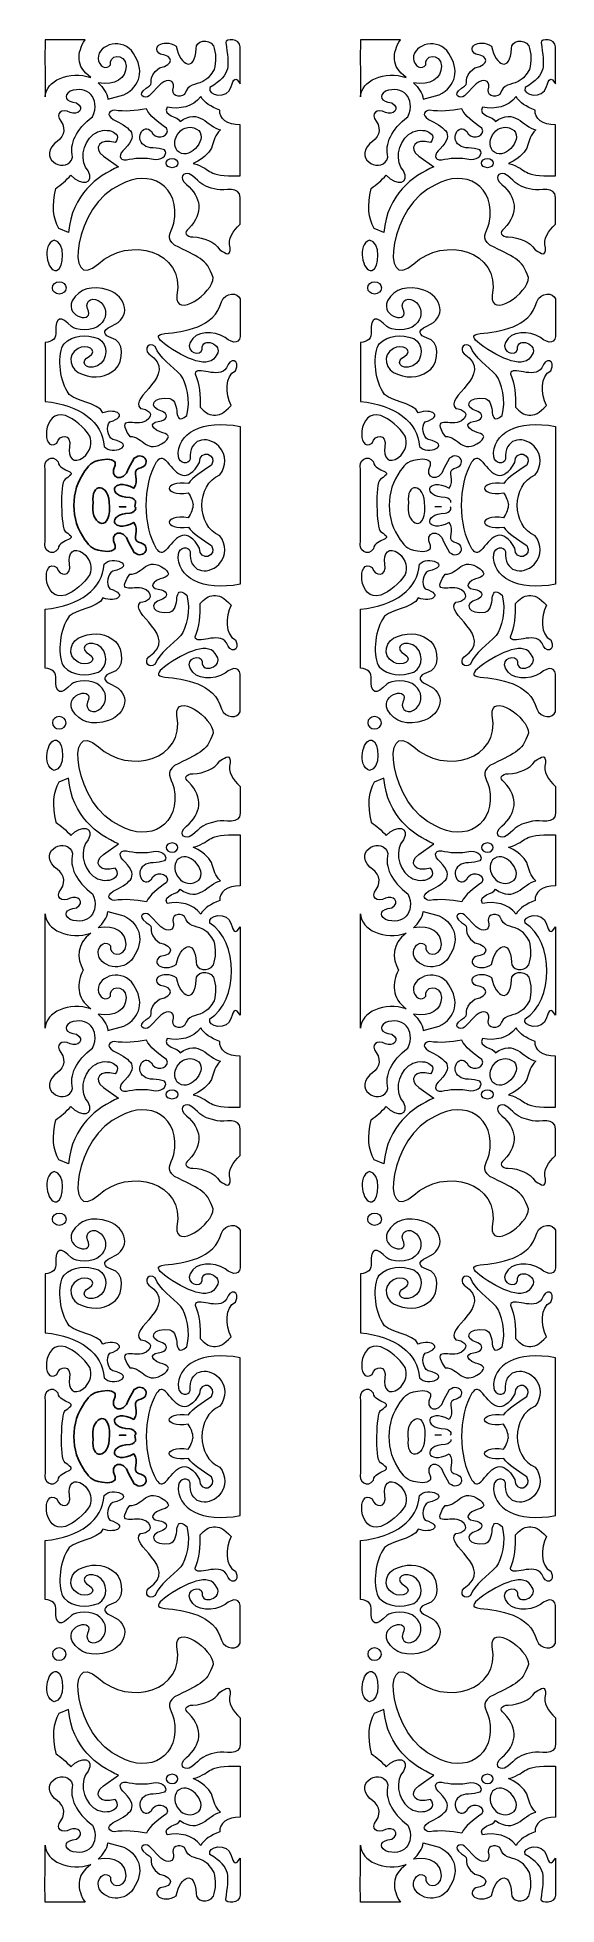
# Model space of a CAD drawing. Header units: centimetres. Extents: x -23 to 22, y -80 to 80.
import ezdxf

# ---------------------------------------------------------------- set-up
doc = ezdxf.new("R2010")
doc.units = ezdxf.units.CM
doc.header["$MEASUREMENT"] = 0
doc.layers.add('layer 1', color=7, linetype='Continuous')

msp = doc.modelspace()

# ---------------------------------------------------------------- linework, layer by layer
at = {"layer": 'layer 1', "color": 250, "lineweight": 9}
for points, knots in [([(-21.89557, 80.03385), (-20.7941, 80.03385), (-19.52247, 80.03385), (-18.48675, 80.03385), (-18.48675, 80.03385), (-19.17305, 78.88788), (-19.33307, 77.76439), (-17.97275, 76.78505), (-17.97275, 76.78505), (-19.81402, 77.38233), (-21.89557, 76.51022), (-21.89557, 75.13304), (-21.89557, 75.13304), (-21.89557, 76.19307), (-21.96433, 78.6837), (-21.89557, 80.03385)], [0, 0, 0, 0, 0.2, 0.2, 0.2, 0.2, 0.4, 0.4, 0.4, 0.4, 0.6, 0.6, 0.6, 0.6, 1, 1, 1, 1]), ([(-16.28599, 77.87908), (-16.6417, 77.38642), (-17.30927, 77.71969), (-17.36776, 78.42244), (-17.36776, 78.42244), (-17.36021, 79.71194), (-15.16322, 80.23043), (-14.3271, 78.85713), (-14.3271, 78.85713), (-13.40311, 77.45028), (-13.66259, 76.062), (-15.14574, 75.29268), (-15.14574, 75.29268), (-15.14574, 75.29268), (-16.51988, 74.92319), (-16.51988, 74.92319), (-16.51988, 74.92319), (-16.60759, 75.45932), (-16.89021, 75.92299), (-17.36776, 76.3142), (-17.36776, 76.3142), (-15.86815, 76.11814), (-14.99348, 76.65879), (-14.94108, 77.7704), (-14.94108, 77.7704), (-15.08249, 78.98598), (-16.51508, 78.67803), (-16.28599, 77.87908)], [0, 0, 0, 0, 0.125, 0.125, 0.125, 0.125, 0.25, 0.25, 0.25, 0.25, 0.375, 0.375, 0.375, 0.375, 0.5, 0.5, 0.5, 0.5, 0.625, 0.625, 0.625, 0.625, 0.75, 0.75, 0.75, 0.75, 1, 1, 1, 1]), ([(-12.07585, 77.61826), (-13.35741, 76.67644), (-12.31462, 76.31058), (-13.23072, 75.85777), (-13.23072, 75.85777), (-14.1299, 75.24003), (-13.31123, 74.93216), (-12.9822, 75.20574), (-12.9822, 75.20574), (-12.9822, 75.20574), (-11.9589, 76.24899), (-11.9589, 76.24899), (-11.9589, 76.24899), (-11.30588, 76.7472), (-10.83811, 76.53708), (-10.87713, 75.96645), (-10.87713, 75.96645), (-11.19875, 75.20213), (-10.33139, 74.97029), (-9.94155, 75.33615), (-9.94155, 75.33615), (-9.60852, 76.26241), (-9.02563, 76.1058), (-8.36961, 76.44512), (-8.36961, 76.44512), (-7.83323, 76.72258), (-7.69349, 77.00139), (-7.39792, 77.46612), (-7.39792, 77.46612), (-7.20302, 78.17611), (-7.22252, 78.85711), (-7.4564, 79.50916), (-7.4564, 79.50916), (-7.8439, 80.18487), (-9.01336, 79.93488), (-8.94749, 79.27008), (-8.94749, 79.27008), (-9.01566, 77.21568), (-10.31184, 77.73741), (-10.64324, 79.46569), (-10.64324, 79.46569), (-11.85172, 80.23363), (-12.88475, 79.2266), (-11.98814, 78.79192), (-11.98814, 78.79192), (-10.88176, 78.64888), (-10.7745, 77.88455), (-12.07585, 77.61826)], [0, 0, 0, 0, 0.076923077, 0.076923077, 0.076923077, 0.076923077, 0.153846154, 0.153846154, 0.153846154, 0.153846154, 0.230769231, 0.230769231, 0.230769231, 0.230769231, 0.307692308, 0.307692308, 0.307692308, 0.307692308, 0.384615385, 0.384615385, 0.384615385, 0.384615385, 0.461538462, 0.461538462, 0.461538462, 0.461538462, 0.538461538, 0.538461538, 0.538461538, 0.538461538, 0.615384615, 0.615384615, 0.615384615, 0.615384615, 0.692307692, 0.692307692, 0.692307692, 0.692307692, 0.769230769, 0.769230769, 0.769230769, 0.769230769, 0.846153846, 0.846153846, 0.846153846, 0.846153846, 1, 1, 1, 1]), ([(-7.74877, 75.92298), (-5.85691, 77.09631), (-6.11452, 77.72148), (-6.39462, 79.80498), (-6.39462, 79.80498), (-6.43955, 80.13914), (-5.14774, 80.15779), (-5.16635, 79.41679), (-5.16635, 79.41679), (-5.16635, 79.41679), (-5.16635, 76.24534), (-5.16635, 76.24534), (-5.16635, 76.24534), (-5.52695, 76.8865), (-5.74411, 76.69361), (-5.91466, 75.99811), (-5.91466, 75.99811), (-6.21167, 74.87291), (-8.0751, 75.22021), (-7.74877, 75.92298)], [0, 0, 0, 0, 0.166666667, 0.166666667, 0.166666667, 0.166666667, 0.333333333, 0.333333333, 0.333333333, 0.333333333, 0.5, 0.5, 0.5, 0.5, 0.666666667, 0.666666667, 0.666666667, 0.666666667, 1, 1, 1, 1]), ([(-19.20969, 74.59718), (-20.21715, 74.69859), (-20.35115, 75.20935), (-19.7652, 75.59696), (-19.7652, 75.59696), (-18.28804, 76.16121), (-17.12952, 75.03284), (-17.83555, 73.40178), (-17.83555, 73.40178), (-19.26818, 72.31506), (-19.84317, 71.09794), (-19.56054, 69.94601), (-19.56054, 69.94601), (-19.92173, 68.41193), (-22.58108, 69.64717), (-21.1101, 71.09794), (-21.1101, 71.09794), (-20.41314, 71.59055), (-20.0379, 72.20274), (-20.5546, 73.0323), (-20.5546, 73.0323), (-21.12486, 73.67547), (-20.45725, 74.18619), (-19.7652, 73.77127), (-19.7652, 73.77127), (-19.16572, 73.50857), (-18.40065, 74.099), (-19.20969, 74.59718)], [0, 0, 0, 0, 0.125, 0.125, 0.125, 0.125, 0.25, 0.25, 0.25, 0.25, 0.375, 0.375, 0.375, 0.375, 0.5, 0.5, 0.5, 0.5, 0.625, 0.625, 0.625, 0.625, 0.75, 0.75, 0.75, 0.75, 1, 1, 1, 1]), ([(-15.96438, 73.96688), (-15.08972, 73.841), (-14.16875, 73.90439), (-13.2161, 74.09729), (-13.2161, 74.09729), (-12.90059, 73.4652), (-12.25328, 72.97188), (-11.47162, 72.41927), (-11.47162, 72.41927), (-11.15484, 71.82326), (-12.13914, 71.3604), (-12.66059, 71.94558), (-12.66059, 71.94558), (-13.28311, 73.11293), (-14.36733, 71.60058), (-13.40614, 70.95666), (-13.40614, 70.95666), (-13.05529, 70.60529), (-12.23666, 70.82988), (-11.65191, 70.55458), (-11.65191, 70.55458), (-11.37653, 70.2593), (-11.70785, 69.7268), (-12.4267, 69.72867), (-12.4267, 69.72867), (-13.3087, 69.96271), (-14.35148, 69.85494), (-14.92646, 69.69607), (-14.92646, 69.69607), (-15.62698, 69.67116), (-15.60505, 70.17015), (-15.05803, 70.66325), (-15.05803, 70.66325), (-13.6922, 72.02526), (-14.84363, 72.53241), (-16.06671, 73.17357), (-16.06671, 73.17357), (-16.7361, 73.62925), (-16.36528, 73.90828), (-15.96438, 73.96688)], [0, 0, 0, 0, 0.090909091, 0.090909091, 0.090909091, 0.090909091, 0.181818182, 0.181818182, 0.181818182, 0.181818182, 0.272727273, 0.272727273, 0.272727273, 0.272727273, 0.363636364, 0.363636364, 0.363636364, 0.363636364, 0.454545455, 0.454545455, 0.454545455, 0.454545455, 0.545454545, 0.545454545, 0.545454545, 0.545454545, 0.636363636, 0.636363636, 0.636363636, 0.636363636, 0.727272727, 0.727272727, 0.727272727, 0.727272727, 0.818181818, 0.818181818, 0.818181818, 0.818181818, 1, 1, 1, 1]), ([(-11.43264, 74.22769), (-10.31673, 74.02834), (-9.25688, 74.23841), (-8.53086, 75.14054), (-8.53086, 75.14054), (-8.24336, 74.60985), (-7.65619, 74.26391), (-6.90089, 73.98861), (-6.90089, 73.98861), (-6.97523, 73.26617), (-6.25669, 72.68975), (-5.16635, 72.72258), (-5.16635, 72.72258), (-5.16635, 72.72258), (-5.16635, 68.33766), (-5.16635, 68.33766), (-5.16635, 68.33766), (-8.29472, 68.27971), (-7.31021, 68.83031), (-9.18138, 69.40265), (-9.18138, 69.40265), (-6.93988, 70.49662), (-7.85597, 71.32977), (-6.84242, 72.29333), (-6.84242, 72.29333), (-8.00216, 72.52517), (-8.63563, 74.23494), (-10.32163, 72.98883), (-10.32163, 72.98883), (-10.42883, 73.46699), (-11.85171, 73.44525), (-11.43264, 74.22769)], [0, 0, 0, 0, 0.111111111, 0.111111111, 0.111111111, 0.111111111, 0.222222222, 0.222222222, 0.222222222, 0.222222222, 0.333333333, 0.333333333, 0.333333333, 0.333333333, 0.444444444, 0.444444444, 0.444444444, 0.444444444, 0.555555556, 0.555555556, 0.555555556, 0.555555556, 0.666666667, 0.666666667, 0.666666667, 0.666666667, 0.777777778, 0.777777778, 0.777777778, 0.777777778, 1, 1, 1, 1]), ([(-15.90591, 71.18487), (-15.11651, 72.10497), (-16.86244, 72.65071), (-17.77708, 71.88038), (-17.77708, 71.88038), (-18.77135, 71.11972), (-18.92723, 69.51136), (-18.21563, 68.75062), (-18.21563, 68.75062), (-17.65382, 67.66882), (-18.76139, 67.41034), (-19.70672, 68.38113), (-19.70672, 68.38113), (-20.09655, 67.94644), (-20.52536, 67.56972), (-20.99315, 67.25094), (-20.99315, 67.25094), (-21.36106, 65.76757), (-21.21974, 64.66274), (-20.73002, 63.8169), (-20.73002, 63.8169), (-20.73002, 63.8169), (-19.91138, 63.46915), (-19.91138, 63.46915), (-19.91138, 63.46915), (-19.58612, 66.7574), (-17.42989, 68.30598), (-15.61353, 69.10924), (-15.61353, 69.10924), (-15.61353, 69.10924), (-16.89997, 70.03295), (-16.89997, 70.03295), (-16.89997, 70.03295), (-17.83068, 70.69223), (-17.23132, 71.61957), (-15.90591, 71.18487)], [0, 0, 0, 0, 0.1, 0.1, 0.1, 0.1, 0.2, 0.2, 0.2, 0.2, 0.3, 0.3, 0.3, 0.3, 0.4, 0.4, 0.4, 0.4, 0.5, 0.5, 0.5, 0.5, 0.6, 0.6, 0.6, 0.6, 0.7, 0.7, 0.7, 0.7, 0.8, 0.8, 0.8, 0.8, 1, 1, 1, 1]), ([(-10.20468, 70.25029), (-9.1373, 69.9206), (-7.65499, 71.9695), (-9.1415, 72.46585), (-9.1415, 72.46585), (-10.62583, 72.80653), (-11.3694, 70.72147), (-10.20468, 70.25029)], [0, 0, 0, 0, 0.333333333, 0.333333333, 0.333333333, 0.333333333, 1, 1, 1, 1]), ([(-17.33545, 60.76767), (-20.32833, 58.09004), (-19.38366, 65.95681), (-15.46248, 67.55565), (-15.46248, 67.55565), (-12.98638, 69.01535), (-10.21822, 67.4844), (-10.84235, 64.25154), (-10.84235, 64.25154), (-11.15956, 63.29826), (-11.56354, 63.03422), (-10.78387, 62.3821), (-10.78387, 62.3821), (-8.82892, 61.35465), (-8.00672, 61.24895), (-7.47963, 59.59966), (-7.47963, 59.59966), (-7.43908, 58.23746), (-10.78742, 56.0009), (-10.60277, 58.0553), (-10.60277, 58.0553), (-9.8232, 61.95081), (-14.75558, 63.16581), (-17.33545, 60.76767)], [0, 0, 0, 0, 0.142857143, 0.142857143, 0.142857143, 0.142857143, 0.285714286, 0.285714286, 0.285714286, 0.285714286, 0.428571429, 0.428571429, 0.428571429, 0.428571429, 0.571428571, 0.571428571, 0.571428571, 0.571428571, 0.714285714, 0.714285714, 0.714285714, 0.714285714, 1, 1, 1, 1]), ([(-11.52035, 69.42439), (-11.52035, 69.20832), (-11.29128, 69.03317), (-11.0087, 69.03317), (-11.0087, 69.03317), (-10.72612, 69.03317), (-10.49705, 69.20832), (-10.49705, 69.42439), (-10.49705, 69.42439), (-10.49705, 69.64045), (-10.72612, 69.8156), (-11.0087, 69.8156), (-11.0087, 69.8156), (-11.29128, 69.8156), (-11.52035, 69.64045), (-11.52035, 69.42439)], [0, 0, 0, 0, 0.2, 0.2, 0.2, 0.2, 0.4, 0.4, 0.4, 0.4, 0.6, 0.6, 0.6, 0.6, 1, 1, 1, 1]), ([(-9.52635, 68.49694), (-8.72721, 68.05501), (-8.68823, 67.4392), (-7.12891, 67.17114), (-7.12891, 67.17114), (-6.49741, 67.01027), (-5.16635, 67.51414), (-5.16635, 66.45764), (-5.16635, 66.45764), (-5.16635, 66.45764), (-5.14667, 64.18639), (-5.14667, 64.18639), (-5.14667, 64.18639), (-5.81434, 63.58148), (-6.21394, 62.92221), (-6.02378, 62.14335), (-6.02378, 62.14335), (-5.99454, 61.41163), (-6.2837, 61.58557), (-6.90089, 61.96948), (-6.90089, 61.96948), (-7.42229, 62.70845), (-8.22144, 63.03447), (-9.21062, 63.07793), (-9.21062, 63.07793), (-9.79536, 63.09967), (-10.02926, 63.46915), (-9.56147, 63.79517), (-9.56147, 63.79517), (-8.26984, 65.19346), (-8.5233, 66.47578), (-9.76612, 67.59869), (-9.76612, 67.59869), (-10.47757, 68.24349), (-10.05263, 68.6346), (-9.52635, 68.49694)], [0, 0, 0, 0, 0.1, 0.1, 0.1, 0.1, 0.2, 0.2, 0.2, 0.2, 0.3, 0.3, 0.3, 0.3, 0.4, 0.4, 0.4, 0.4, 0.5, 0.5, 0.5, 0.5, 0.6, 0.6, 0.6, 0.6, 0.7, 0.7, 0.7, 0.7, 0.8, 0.8, 0.8, 0.8, 1, 1, 1, 1]), ([(-21.13934, 62.79539), (-20.15015, 62.71932), (-20.25736, 60.32854), (-20.93468, 60.18725), (-20.93468, 60.18725), (-21.73383, 60.03511), (-22.21137, 62.44764), (-21.13934, 62.79539)], [0, 0, 0, 0, 0.333333333, 0.333333333, 0.333333333, 0.333333333, 1, 1, 1, 1]), ([(-18.27411, 56.92709), (-17.56686, 55.58726), (-20.21631, 56.13434), (-19.58977, 57.60086), (-19.58977, 57.60086), (-18.94656, 58.68395), (-17.89403, 58.93027), (-16.47603, 58.5137), (-16.47603, 58.5137), (-14.8887, 57.95042), (-14.45257, 56.12837), (-16.19828, 55.42742), (-16.19828, 55.42742), (-17.11463, 55.03257), (-16.85631, 54.60875), (-16.22751, 54.4059), (-16.22751, 54.4059), (-15.05904, 54.17044), (-15.16661, 52.40273), (-15.87667, 51.71083), (-15.87667, 51.71083), (-16.63075, 51.06332), (-17.55903, 50.85142), (-18.7419, 51.27614), (-18.7419, 51.27614), (-19.72256, 51.55327), (-20.12944, 52.94789), (-19.07813, 53.48219), (-19.07813, 53.48219), (-18.3813, 53.91688), (-17.28004, 53.36628), (-18.12792, 52.80842), (-18.12792, 52.80842), (-18.91857, 52.47244), (-18.58964, 51.5759), (-17.42623, 51.99338), (-17.42623, 51.99338), (-16.45654, 52.56934), (-16.4725, 53.84565), (-17.33012, 54.34461), (-17.33012, 54.34461), (-18.44113, 54.75757), (-19.49231, 54.63775), (-20.29146, 53.90601), (-20.29146, 53.90601), (-20.89569, 53.10183), (-20.68129, 50.86319), (-20.02833, 49.81993), (-20.02833, 49.81993), (-19.80905, 49.01939), (-17.23619, 48.84913), (-16.95844, 47.97251), (-16.95844, 47.97251), (-15.74968, 48.38735), (-14.75067, 47.68463), (-16.34446, 47.19007), (-16.34446, 47.19007), (-16.70524, 46.76227), (-16.57872, 45.9215), (-16.09648, 45.67842), (-16.09648, 45.67842), (-13.95226, 45.20064), (-16.18872, 44.25194), (-16.84149, 45.08183), (-16.84149, 45.08183), (-16.95846, 47.16834), (-18.93775, 48.6644), (-21.89557, 48.93969), (-21.89557, 48.93969), (-21.89557, 48.93969), (-21.89557, 54.00381), (-21.89557, 54.00381), (-21.89557, 54.00381), (-21.31082, 54.04728), (-20.91517, 54.38416), (-20.99315, 54.94926), (-20.99315, 54.94926), (-21.06137, 56.23159), (-20.53023, 56.34026), (-19.64825, 55.37308), (-19.64825, 55.37308), (-19.35344, 55.07786), (-17.75759, 54.92391), (-17.22157, 55.51435), (-17.22157, 55.51435), (-16.59298, 56.0541), (-16.53939, 56.81843), (-17.10462, 57.44872), (-17.10462, 57.44872), (-17.75761, 58.04279), (-18.51288, 57.65157), (-18.27411, 56.92709)], [0, 0, 0, 0, 0.041666667, 0.041666667, 0.041666667, 0.041666667, 0.083333333, 0.083333333, 0.083333333, 0.083333333, 0.125, 0.125, 0.125, 0.125, 0.166666667, 0.166666667, 0.166666667, 0.166666667, 0.208333333, 0.208333333, 0.208333333, 0.208333333, 0.25, 0.25, 0.25, 0.25, 0.291666667, 0.291666667, 0.291666667, 0.291666667, 0.333333333, 0.333333333, 0.333333333, 0.333333333, 0.375, 0.375, 0.375, 0.375, 0.416666667, 0.416666667, 0.416666667, 0.416666667, 0.458333333, 0.458333333, 0.458333333, 0.458333333, 0.5, 0.5, 0.5, 0.5, 0.541666667, 0.541666667, 0.541666667, 0.541666667, 0.583333333, 0.583333333, 0.583333333, 0.583333333, 0.625, 0.625, 0.625, 0.625, 0.666666667, 0.666666667, 0.666666667, 0.666666667, 0.708333333, 0.708333333, 0.708333333, 0.708333333, 0.75, 0.75, 0.75, 0.75, 0.791666667, 0.791666667, 0.791666667, 0.791666667, 0.833333333, 0.833333333, 0.833333333, 0.833333333, 0.875, 0.875, 0.875, 0.875, 0.916666667, 0.916666667, 0.916666667, 0.916666667, 1, 1, 1, 1]), ([(-21.28552, 58.69845), (-21.28552, 58.40436), (-21.02372, 58.16595), (-20.70078, 58.16595), (-20.70078, 58.16595), (-20.37784, 58.16595), (-20.11604, 58.40436), (-20.11604, 58.69845), (-20.11604, 58.69845), (-20.11604, 58.99253), (-20.37784, 59.23094), (-20.70078, 59.23094), (-20.70078, 59.23094), (-21.02372, 59.23094), (-21.28552, 58.99253), (-21.28552, 58.69845)], [0, 0, 0, 0, 0.2, 0.2, 0.2, 0.2, 0.4, 0.4, 0.4, 0.4, 0.6, 0.6, 0.6, 0.6, 1, 1, 1, 1]), ([(-5.16635, 57.753), (-5.31741, 58.32897), (-6.43797, 58.35795), (-6.75471, 57.51392), (-6.75471, 57.51392), (-7.35893, 55.29701), (-9.98053, 54.92752), (-11.6373, 54.77538), (-11.6373, 54.77538), (-12.45592, 54.66672), (-12.24637, 54.36373), (-11.66653, 53.88427), (-11.66653, 53.88427), (-9.81958, 52.58361), (-7.77293, 51.63449), (-7.16403, 52.97143), (-7.16403, 52.97143), (-6.56536, 53.81056), (-8.48421, 54.59489), (-8.42122, 53.43872), (-8.42122, 53.43872), (-8.52112, 52.74852), (-9.90501, 53.13977), (-9.44452, 54.01468), (-9.44452, 54.01468), (-8.9919, 55.04464), (-7.43241, 55.05513), (-6.4331, 54.42763), (-6.4331, 54.42763), (-5.76789, 53.84609), (-5.05664, 53.87141), (-5.16635, 54.86232), (-5.16635, 54.86232), (-5.16635, 54.86232), (-5.16635, 57.753), (-5.16635, 57.753)], [0, 0, 0, 0, 0.1, 0.1, 0.1, 0.1, 0.2, 0.2, 0.2, 0.2, 0.3, 0.3, 0.3, 0.3, 0.4, 0.4, 0.4, 0.4, 0.5, 0.5, 0.5, 0.5, 0.6, 0.6, 0.6, 0.6, 0.7, 0.7, 0.7, 0.7, 0.8, 0.8, 0.8, 0.8, 1, 1, 1, 1]), ([(-13.01144, 53.03663), (-13.45427, 53.47615), (-12.99013, 54.12125), (-12.45593, 53.65699), (-12.45593, 53.65699), (-12.07585, 52.67138), (-10.99408, 52.0118), (-10.26315, 51.1892), (-10.26315, 51.1892), (-9.78684, 50.63249), (-9.37995, 48.98204), (-9.75151, 47.73343), (-9.75151, 47.73343), (-11.06231, 46.67207), (-10.18032, 48.95781), (-11.19874, 49.18964), (-11.19874, 49.18964), (-12.61556, 49.42872), (-13.17349, 48.46516), (-11.84196, 48.08118), (-11.84196, 48.08118), (-11.36076, 47.89464), (-11.34859, 47.45633), (-11.90043, 47.27701), (-11.90043, 47.27701), (-12.83374, 47.20101), (-13.02384, 46.73736), (-12.01738, 46.32069), (-12.01738, 46.32069), (-11.35338, 46.17545), (-11.0534, 45.93719), (-11.6373, 45.47305), (-11.6373, 45.47305), (-13.20822, 44.31732), (-13.45207, 45.97856), (-14.64871, 45.92947), (-14.64871, 45.92947), (-15.90693, 47.88958), (-14.14107, 46.73086), (-13.24533, 47.27701), (-13.24533, 47.27701), (-12.36335, 47.86746), (-13.20482, 48.30746), (-13.7116, 48.33281), (-13.7116, 48.33281), (-14.86159, 49.33259), (-10.26315, 51.1892), (-13.01144, 53.03663)], [0, 0, 0, 0, 0.076923077, 0.076923077, 0.076923077, 0.076923077, 0.153846154, 0.153846154, 0.153846154, 0.153846154, 0.230769231, 0.230769231, 0.230769231, 0.230769231, 0.307692308, 0.307692308, 0.307692308, 0.307692308, 0.384615385, 0.384615385, 0.384615385, 0.384615385, 0.461538462, 0.461538462, 0.461538462, 0.461538462, 0.538461538, 0.538461538, 0.538461538, 0.538461538, 0.615384615, 0.615384615, 0.615384615, 0.615384615, 0.692307692, 0.692307692, 0.692307692, 0.692307692, 0.769230769, 0.769230769, 0.769230769, 0.769230769, 0.846153846, 0.846153846, 0.846153846, 0.846153846, 1, 1, 1, 1]), ([(-9.0352, 51.33048), (-8.93287, 52.07669), (-7.01784, 50.8016), (-6.31615, 51.84124), (-6.31615, 51.84124), (-6.07983, 52.74186), (-5.08577, 52.59243), (-5.55599, 51.58042), (-5.55599, 51.58042), (-6.50016, 51.15707), (-6.41487, 49.56954), (-5.93607, 48.60281), (-5.93607, 48.60281), (-7.09947, 47.28787), (-7.89106, 47.70608), (-8.59152, 48.45955), (-8.59152, 48.45955), (-8.56121, 49.43177), (-8.61247, 50.46383), (-9.0352, 51.33048)], [0, 0, 0, 0, 0.166666667, 0.166666667, 0.166666667, 0.166666667, 0.333333333, 0.333333333, 0.333333333, 0.333333333, 0.5, 0.5, 0.5, 0.5, 0.666666667, 0.666666667, 0.666666667, 0.666666667, 1, 1, 1, 1]), ([(-20.90544, 45.36438), (-22.25266, 44.39724), (-22.14212, 48.38177), (-20.17452, 47.73343), (-20.17452, 47.73343), (-19.38511, 47.44363), (-18.56648, 46.74089), (-18.06945, 45.97294), (-18.06945, 45.97294), (-17.88092, 45.46025), (-17.9402, 44.67431), (-18.65419, 44.12552), (-18.65419, 44.12552), (-19.46806, 43.51498), (-19.97482, 44.14533), (-19.82367, 45.04923), (-19.82367, 45.04923), (-19.60928, 46.20841), (-20.73004, 46.13957), (-20.90544, 45.36438)], [0, 0, 0, 0, 0.166666667, 0.166666667, 0.166666667, 0.166666667, 0.333333333, 0.333333333, 0.333333333, 0.333333333, 0.5, 0.5, 0.5, 0.5, 0.666666667, 0.666666667, 0.666666667, 0.666666667, 1, 1, 1, 1]), ([(-5.16635, 39.89665), (-5.16635, 39.89665), (-5.16635, 46.79885), (-5.16635, 46.79885), (-5.16635, 46.79885), (-8.41531, 47.4201), (-10.62983, 46.21385), (-10.46781, 44.19072), (-10.46781, 44.19072), (-10.36547, 43.58217), (-9.58582, 43.47711), (-9.44452, 43.97337), (-9.44452, 43.97337), (-9.59093, 45.75232), (-8.03157, 46.0855), (-6.9886, 45.10356), (-6.9886, 45.10356), (-6.28325, 44.28581), (-6.32954, 43.41462), (-6.90089, 42.62584), (-6.90089, 42.62584), (-8.95002, 41.82836), (-8.95216, 38.20631), (-6.90089, 37.408), (-6.90089, 37.408), (-6.32954, 36.61922), (-6.28325, 35.74804), (-6.9886, 34.93028), (-6.9886, 34.93028), (-8.03157, 33.94834), (-9.59093, 34.28152), (-9.44452, 36.06047), (-9.44452, 36.06047), (-9.58582, 36.55673), (-10.36547, 36.45168), (-10.46781, 35.84313), (-10.46781, 35.84313), (-10.62983, 33.82), (-8.41531, 32.61375), (-5.16635, 33.23499), (-5.16635, 33.23499), (-5.16635, 33.23499), (-5.16635, 39.89665), (-5.16635, 39.89665)], [0, 0, 0, 0, 0.083333333, 0.083333333, 0.083333333, 0.083333333, 0.166666667, 0.166666667, 0.166666667, 0.166666667, 0.25, 0.25, 0.25, 0.25, 0.333333333, 0.333333333, 0.333333333, 0.333333333, 0.416666667, 0.416666667, 0.416666667, 0.416666667, 0.5, 0.5, 0.5, 0.5, 0.583333333, 0.583333333, 0.583333333, 0.583333333, 0.666666667, 0.666666667, 0.666666667, 0.666666667, 0.75, 0.75, 0.75, 0.75, 0.833333333, 0.833333333, 0.833333333, 0.833333333, 1, 1, 1, 1]), ([(-20.20466, 42.27798), (-18.74459, 43.10156), (-20.68243, 42.78712), (-20.80117, 43.74111), (-20.80117, 43.74111), (-21.23239, 44.4637), (-22.17573, 43.90267), (-21.89557, 43.08226), (-21.89557, 43.08226), (-21.89557, 41.03864), (-21.89557, 38.99531), (-21.89557, 36.95158), (-21.89557, 36.95158), (-22.17573, 36.13118), (-21.23239, 35.57014), (-20.80117, 36.29273), (-20.80117, 36.29273), (-20.68243, 37.24673), (-18.74459, 36.93228), (-20.20466, 37.75587), (-20.20466, 37.75587), (-20.51452, 38.01615), (-20.67762, 41.8807), (-20.20466, 42.27798)], [0, 0, 0, 0, 0.142857143, 0.142857143, 0.142857143, 0.142857143, 0.285714286, 0.285714286, 0.285714286, 0.285714286, 0.428571429, 0.428571429, 0.428571429, 0.428571429, 0.571428571, 0.571428571, 0.571428571, 0.571428571, 0.714285714, 0.714285714, 0.714285714, 0.714285714, 1, 1, 1, 1]), ([(-14.13583, 40.26614), (-14.11203, 40.4389), (-14.31167, 40.62052), (-14.63409, 40.69148), (-14.63409, 40.69148), (-16.63962, 40.70425), (-16.22066, 42.51548), (-14.29787, 41.49565), (-14.29787, 41.49565), (-13.76673, 42.11508), (-14.5074, 42.94099), (-13.88855, 43.19094), (-13.88855, 43.19094), (-12.64112, 43.42276), (-13.40615, 44.75581), (-14.25401, 44.06031), (-14.25401, 44.06031), (-14.25401, 44.06031), (-14.73642, 43.1692), (-14.73642, 43.1692), (-14.73642, 43.1692), (-15.16177, 41.94711), (-16.48607, 42.26668), (-15.90263, 43.46485), (-15.90263, 43.46485), (-15.84885, 43.74269), (-15.98511, 43.9662), (-16.57455, 43.97237), (-16.57455, 43.97237), (-17.89023, 43.87817), (-18.00868, 43.60812), (-18.49338, 42.97359), (-18.49338, 42.97359), (-19.75884, 41.25308), (-19.75691, 38.77815), (-18.49338, 37.06025), (-18.49338, 37.06025), (-18.00868, 36.42572), (-17.89023, 36.15567), (-16.57455, 36.06148), (-16.57455, 36.06148), (-15.98511, 36.06764), (-15.84885, 36.29115), (-15.90263, 36.56899), (-15.90263, 36.56899), (-16.48607, 37.76716), (-15.16177, 38.08674), (-14.73642, 36.86464), (-14.73642, 36.86464), (-14.73642, 36.86464), (-14.25401, 35.97353), (-14.25401, 35.97353), (-14.25401, 35.97353), (-13.40615, 35.27804), (-12.64112, 36.61109), (-13.88855, 36.84291), (-13.88855, 36.84291), (-14.5074, 37.09285), (-13.76673, 37.91876), (-14.29787, 38.53819), (-14.29787, 38.53819), (-16.22066, 37.51836), (-16.63962, 39.3296), (-14.63409, 39.34237), (-14.63409, 39.34237), (-14.22912, 39.4315), (-14.01784, 39.6952), (-14.19973, 39.89666)], [0, 0, 0, 0, 0.055555556, 0.055555556, 0.055555556, 0.055555556, 0.111111111, 0.111111111, 0.111111111, 0.111111111, 0.166666667, 0.166666667, 0.166666667, 0.166666667, 0.222222222, 0.222222222, 0.222222222, 0.222222222, 0.277777778, 0.277777778, 0.277777778, 0.277777778, 0.333333333, 0.333333333, 0.333333333, 0.333333333, 0.388888889, 0.388888889, 0.388888889, 0.388888889, 0.444444444, 0.444444444, 0.444444444, 0.444444444, 0.5, 0.5, 0.5, 0.5, 0.555555556, 0.555555556, 0.555555556, 0.555555556, 0.611111111, 0.611111111, 0.611111111, 0.611111111, 0.666666667, 0.666666667, 0.666666667, 0.666666667, 0.722222222, 0.722222222, 0.722222222, 0.722222222, 0.777777778, 0.777777778, 0.777777778, 0.777777778, 0.833333333, 0.833333333, 0.833333333, 0.833333333, 0.888888889, 0.888888889, 0.888888889, 0.888888889, 1, 1, 1, 1]), ([(-9.19582, 40.0814), (-9.24497, 40.32084), (-9.38784, 40.78568), (-9.61994, 41.0827), (-9.61994, 41.0827), (-11.83277, 40.7911), (-11.77905, 42.14949), (-9.5907, 41.88687), (-9.5907, 41.88687), (-9.25073, 42.45923), (-8.42679, 42.89028), (-7.6172, 43.46262), (-7.6172, 43.46262), (-7.0276, 44.43363), (-8.67462, 44.91184), (-8.6405, 43.70169), (-8.6405, 43.70169), (-9.72227, 41.83253), (-10.57014, 42.66569), (-11.4034, 43.7343), (-11.4034, 43.7343), (-11.90041, 44.23419), (-12.05701, 44.13118), (-12.33899, 43.75603), (-12.33899, 43.75603), (-13.5252, 41.74986), (-13.52039, 38.27584), (-12.33899, 36.27781), (-12.33899, 36.27781), (-12.05701, 35.90267), (-11.90041, 35.79965), (-11.4034, 36.29955), (-11.4034, 36.29955), (-10.57014, 37.36815), (-9.72227, 38.20131), (-8.6405, 36.33215), (-8.6405, 36.33215), (-8.67462, 35.122), (-7.0276, 35.60022), (-7.6172, 36.57123), (-7.6172, 36.57123), (-8.42679, 37.14357), (-9.25073, 37.57462), (-9.5907, 38.14697), (-9.5907, 38.14697), (-11.77905, 37.88435), (-11.83277, 39.24274), (-9.61994, 38.95115), (-9.61994, 38.95115), (-9.34477, 39.30329), (-9.2203, 39.81636), (-9.19582, 40.0814)], [0, 0, 0, 0, 0.071428571, 0.071428571, 0.071428571, 0.071428571, 0.142857143, 0.142857143, 0.142857143, 0.142857143, 0.214285714, 0.214285714, 0.214285714, 0.214285714, 0.285714286, 0.285714286, 0.285714286, 0.285714286, 0.357142857, 0.357142857, 0.357142857, 0.357142857, 0.428571429, 0.428571429, 0.428571429, 0.428571429, 0.5, 0.5, 0.5, 0.5, 0.571428571, 0.571428571, 0.571428571, 0.571428571, 0.642857143, 0.642857143, 0.642857143, 0.642857143, 0.714285714, 0.714285714, 0.714285714, 0.714285714, 0.785714286, 0.785714286, 0.785714286, 0.785714286, 0.857142857, 0.857142857, 0.857142857, 0.857142857, 1, 1, 1, 1]), ([(-16.38225, 39.89663), (-16.31223, 37.47152), (-18.17736, 38.49423), (-17.77452, 40.26615), (-17.77452, 40.26615), (-18.05674, 41.90833), (-16.38023, 42.11172), (-16.38225, 39.89663)], [0, 0, 0, 0, 0.333333333, 0.333333333, 0.333333333, 0.333333333, 1, 1, 1, 1]), ([(-20.90544, 34.66947), (-22.25266, 35.6366), (-22.14212, 31.65208), (-20.17452, 32.30041), (-20.17452, 32.30041), (-19.38511, 32.59021), (-18.56648, 33.29296), (-18.06945, 34.0609), (-18.06945, 34.0609), (-17.88092, 34.5736), (-17.9402, 35.35953), (-18.65419, 35.90833), (-18.65419, 35.90833), (-19.46806, 36.51886), (-19.97482, 35.88852), (-19.82367, 34.98462), (-19.82367, 34.98462), (-19.60928, 33.82544), (-20.73004, 33.89427), (-20.90544, 34.66947)], [0, 0, 0, 0, 0.166666667, 0.166666667, 0.166666667, 0.166666667, 0.333333333, 0.333333333, 0.333333333, 0.333333333, 0.5, 0.5, 0.5, 0.5, 0.666666667, 0.666666667, 0.666666667, 0.666666667, 1, 1, 1, 1]), ([(-18.27411, 23.10675), (-17.56686, 24.44658), (-20.21631, 23.8995), (-19.58977, 22.43299), (-19.58977, 22.43299), (-18.94656, 21.3499), (-17.89403, 21.10357), (-16.47603, 21.52014), (-16.47603, 21.52014), (-14.8887, 22.08342), (-14.45257, 23.90547), (-16.19828, 24.60643), (-16.19828, 24.60643), (-17.11463, 25.00128), (-16.85631, 25.42509), (-16.22751, 25.62795), (-16.22751, 25.62795), (-15.05904, 25.86341), (-15.16661, 27.63112), (-15.87667, 28.32301), (-15.87667, 28.32301), (-16.63075, 28.97052), (-17.55903, 29.18243), (-18.7419, 28.7577), (-18.7419, 28.7577), (-19.72256, 28.48058), (-20.12944, 27.08596), (-19.07813, 26.55166), (-19.07813, 26.55166), (-18.3813, 26.11696), (-17.28004, 26.66756), (-18.12792, 27.22543), (-18.12792, 27.22543), (-18.91857, 27.5614), (-18.58964, 28.45794), (-17.42623, 28.04047), (-17.42623, 28.04047), (-16.45654, 27.46451), (-16.4725, 26.1882), (-17.33012, 25.68923), (-17.33012, 25.68923), (-18.44113, 25.27627), (-19.49231, 25.3961), (-20.29146, 26.12784), (-20.29146, 26.12784), (-20.89569, 26.93201), (-20.68129, 29.17066), (-20.02833, 30.21391), (-20.02833, 30.21391), (-19.80905, 31.01446), (-17.23619, 31.18471), (-16.95844, 32.06134), (-16.95844, 32.06134), (-15.74968, 31.64649), (-14.75067, 32.34922), (-16.34446, 32.84378), (-16.34446, 32.84378), (-16.70524, 33.27158), (-16.57872, 34.11234), (-16.09648, 34.35542), (-16.09648, 34.35542), (-13.95226, 34.8332), (-16.18872, 35.7819), (-16.84149, 34.95201), (-16.84149, 34.95201), (-16.95846, 32.8655), (-18.93775, 31.36945), (-21.89557, 31.09415), (-21.89557, 31.09415), (-21.89557, 31.09415), (-21.89557, 26.03003), (-21.89557, 26.03003), (-21.89557, 26.03003), (-21.31082, 25.98656), (-20.91517, 25.64968), (-20.99315, 25.08459), (-20.99315, 25.08459), (-21.06137, 23.80225), (-20.53023, 23.69358), (-19.64825, 24.66076), (-19.64825, 24.66076), (-19.35344, 24.95599), (-17.75759, 25.10994), (-17.22157, 24.51949), (-17.22157, 24.51949), (-16.59298, 23.97975), (-16.53939, 23.21541), (-17.10462, 22.58513), (-17.10462, 22.58513), (-17.75761, 21.99105), (-18.51288, 22.38227), (-18.27411, 23.10675)], [0, 0, 0, 0, 0.041666667, 0.041666667, 0.041666667, 0.041666667, 0.083333333, 0.083333333, 0.083333333, 0.083333333, 0.125, 0.125, 0.125, 0.125, 0.166666667, 0.166666667, 0.166666667, 0.166666667, 0.208333333, 0.208333333, 0.208333333, 0.208333333, 0.25, 0.25, 0.25, 0.25, 0.291666667, 0.291666667, 0.291666667, 0.291666667, 0.333333333, 0.333333333, 0.333333333, 0.333333333, 0.375, 0.375, 0.375, 0.375, 0.416666667, 0.416666667, 0.416666667, 0.416666667, 0.458333333, 0.458333333, 0.458333333, 0.458333333, 0.5, 0.5, 0.5, 0.5, 0.541666667, 0.541666667, 0.541666667, 0.541666667, 0.583333333, 0.583333333, 0.583333333, 0.583333333, 0.625, 0.625, 0.625, 0.625, 0.666666667, 0.666666667, 0.666666667, 0.666666667, 0.708333333, 0.708333333, 0.708333333, 0.708333333, 0.75, 0.75, 0.75, 0.75, 0.791666667, 0.791666667, 0.791666667, 0.791666667, 0.833333333, 0.833333333, 0.833333333, 0.833333333, 0.875, 0.875, 0.875, 0.875, 0.916666667, 0.916666667, 0.916666667, 0.916666667, 1, 1, 1, 1]), ([(-13.01144, 26.99721), (-13.45427, 26.5577), (-12.99013, 25.91259), (-12.45593, 26.37686), (-12.45593, 26.37686), (-12.07585, 27.36246), (-10.99408, 28.02205), (-10.26315, 28.84464), (-10.26315, 28.84464), (-9.78684, 29.40135), (-9.37995, 31.0518), (-9.75151, 32.30041), (-9.75151, 32.30041), (-11.06231, 33.36178), (-10.18032, 31.07604), (-11.19874, 30.84421), (-11.19874, 30.84421), (-12.61556, 30.60512), (-13.17349, 31.56869), (-11.84196, 31.95266), (-11.84196, 31.95266), (-11.36076, 32.13921), (-11.34859, 32.57752), (-11.90043, 32.75684), (-11.90043, 32.75684), (-12.83374, 32.83284), (-13.02384, 33.29648), (-12.01738, 33.71315), (-12.01738, 33.71315), (-11.35338, 33.85839), (-11.0534, 34.09665), (-11.6373, 34.56079), (-11.6373, 34.56079), (-13.20822, 35.71652), (-13.45207, 34.05529), (-14.64871, 34.10437), (-14.64871, 34.10437), (-15.90693, 32.14427), (-14.14107, 33.30298), (-13.24533, 32.75684), (-13.24533, 32.75684), (-12.36335, 32.16638), (-13.20482, 31.72639), (-13.7116, 31.70104), (-13.7116, 31.70104), (-14.86159, 30.70125), (-10.26315, 28.84464), (-13.01144, 26.99721)], [0, 0, 0, 0, 0.076923077, 0.076923077, 0.076923077, 0.076923077, 0.153846154, 0.153846154, 0.153846154, 0.153846154, 0.230769231, 0.230769231, 0.230769231, 0.230769231, 0.307692308, 0.307692308, 0.307692308, 0.307692308, 0.384615385, 0.384615385, 0.384615385, 0.384615385, 0.461538462, 0.461538462, 0.461538462, 0.461538462, 0.538461538, 0.538461538, 0.538461538, 0.538461538, 0.615384615, 0.615384615, 0.615384615, 0.615384615, 0.692307692, 0.692307692, 0.692307692, 0.692307692, 0.769230769, 0.769230769, 0.769230769, 0.769230769, 0.846153846, 0.846153846, 0.846153846, 0.846153846, 1, 1, 1, 1]), ([(-9.0352, 28.70337), (-8.93287, 27.95715), (-7.01784, 29.23224), (-6.31615, 28.19261), (-6.31615, 28.19261), (-6.07983, 27.29199), (-5.08577, 27.44141), (-5.55599, 28.45342), (-5.55599, 28.45342), (-6.50016, 28.87678), (-6.41487, 30.4643), (-5.93607, 31.43104), (-5.93607, 31.43104), (-7.09947, 32.74598), (-7.89106, 32.32776), (-8.59152, 31.5743), (-8.59152, 31.5743), (-8.56121, 30.60208), (-8.61247, 29.57001), (-9.0352, 28.70337)], [0, 0, 0, 0, 0.166666667, 0.166666667, 0.166666667, 0.166666667, 0.333333333, 0.333333333, 0.333333333, 0.333333333, 0.5, 0.5, 0.5, 0.5, 0.666666667, 0.666666667, 0.666666667, 0.666666667, 1, 1, 1, 1]), ([(-5.16635, 22.28084), (-5.31741, 21.70487), (-6.43797, 21.6759), (-6.75471, 22.51992), (-6.75471, 22.51992), (-7.35893, 24.73683), (-9.98053, 25.10632), (-11.6373, 25.25846), (-11.6373, 25.25846), (-12.45592, 25.36713), (-12.24637, 25.67011), (-11.66653, 26.14957), (-11.66653, 26.14957), (-9.81958, 27.45024), (-7.77293, 28.39936), (-7.16403, 27.06242), (-7.16403, 27.06242), (-6.56536, 26.22328), (-8.48421, 25.43895), (-8.42122, 26.59513), (-8.42122, 26.59513), (-8.52112, 27.28532), (-9.90501, 26.89408), (-9.44452, 26.01917), (-9.44452, 26.01917), (-8.9919, 24.98921), (-7.43241, 24.97872), (-6.4331, 25.60621), (-6.4331, 25.60621), (-5.76789, 26.18775), (-5.05664, 26.16243), (-5.16635, 25.17152), (-5.16635, 25.17152), (-5.16635, 25.17152), (-5.16635, 22.28084), (-5.16635, 22.28084)], [0, 0, 0, 0, 0.1, 0.1, 0.1, 0.1, 0.2, 0.2, 0.2, 0.2, 0.3, 0.3, 0.3, 0.3, 0.4, 0.4, 0.4, 0.4, 0.5, 0.5, 0.5, 0.5, 0.6, 0.6, 0.6, 0.6, 0.7, 0.7, 0.7, 0.7, 0.8, 0.8, 0.8, 0.8, 1, 1, 1, 1]), ([(-17.33545, 19.26617), (-20.32833, 21.9438), (-19.38366, 14.07704), (-15.46248, 12.47819), (-15.46248, 12.47819), (-12.98638, 11.0185), (-10.21822, 12.54945), (-10.84235, 15.78231), (-10.84235, 15.78231), (-11.15956, 16.73558), (-11.56354, 16.99963), (-10.78387, 17.65174), (-10.78387, 17.65174), (-8.82892, 18.6792), (-8.00672, 18.78489), (-7.47963, 20.43418), (-7.47963, 20.43418), (-7.43908, 21.79638), (-10.78742, 24.03295), (-10.60277, 21.97854), (-10.60277, 21.97854), (-9.8232, 18.08304), (-14.75558, 16.86803), (-17.33545, 19.26617)], [0, 0, 0, 0, 0.142857143, 0.142857143, 0.142857143, 0.142857143, 0.285714286, 0.285714286, 0.285714286, 0.285714286, 0.428571429, 0.428571429, 0.428571429, 0.428571429, 0.571428571, 0.571428571, 0.571428571, 0.571428571, 0.714285714, 0.714285714, 0.714285714, 0.714285714, 1, 1, 1, 1]), ([(-21.28552, 21.3354), (-21.28552, 21.62949), (-21.02372, 21.86789), (-20.70078, 21.86789), (-20.70078, 21.86789), (-20.37784, 21.86789), (-20.11604, 21.62949), (-20.11604, 21.3354), (-20.11604, 21.3354), (-20.11604, 21.04131), (-20.37784, 20.8029), (-20.70078, 20.8029), (-20.70078, 20.8029), (-21.02372, 20.8029), (-21.28552, 21.04131), (-21.28552, 21.3354)], [0, 0, 0, 0, 0.2, 0.2, 0.2, 0.2, 0.4, 0.4, 0.4, 0.4, 0.6, 0.6, 0.6, 0.6, 1, 1, 1, 1]), ([(-21.13934, 17.23846), (-20.15015, 17.31453), (-20.25736, 19.70531), (-20.93468, 19.84659), (-20.93468, 19.84659), (-21.73383, 19.99873), (-22.21137, 17.58621), (-21.13934, 17.23846)], [0, 0, 0, 0, 0.333333333, 0.333333333, 0.333333333, 0.333333333, 1, 1, 1, 1]), ([(-9.52635, 11.5369), (-8.72721, 11.97884), (-8.68823, 12.59464), (-7.12891, 12.8627), (-7.12891, 12.8627), (-6.49741, 13.02357), (-5.16635, 12.51971), (-5.16635, 13.57621), (-5.16635, 13.57621), (-5.16635, 13.57621), (-5.14667, 15.84746), (-5.14667, 15.84746), (-5.14667, 15.84746), (-5.81434, 16.45237), (-6.21394, 17.11164), (-6.02378, 17.89049), (-6.02378, 17.89049), (-5.99454, 18.62221), (-6.2837, 18.44827), (-6.90089, 18.06437), (-6.90089, 18.06437), (-7.42229, 17.32539), (-8.22144, 16.99937), (-9.21062, 16.95591), (-9.21062, 16.95591), (-9.79536, 16.93418), (-10.02926, 16.56469), (-9.56147, 16.23867), (-9.56147, 16.23867), (-8.26984, 14.84038), (-8.5233, 13.55806), (-9.76612, 12.43515), (-9.76612, 12.43515), (-10.47757, 11.79035), (-10.05263, 11.39924), (-9.52635, 11.5369)], [0, 0, 0, 0, 0.1, 0.1, 0.1, 0.1, 0.2, 0.2, 0.2, 0.2, 0.3, 0.3, 0.3, 0.3, 0.4, 0.4, 0.4, 0.4, 0.5, 0.5, 0.5, 0.5, 0.6, 0.6, 0.6, 0.6, 0.7, 0.7, 0.7, 0.7, 0.8, 0.8, 0.8, 0.8, 1, 1, 1, 1]), ([(-15.90591, 8.84897), (-15.11651, 7.92887), (-16.86244, 7.38313), (-17.77708, 8.15347), (-17.77708, 8.15347), (-18.77135, 8.91412), (-18.92723, 10.52248), (-18.21563, 11.28323), (-18.21563, 11.28323), (-17.65382, 12.36503), (-18.76139, 12.62351), (-19.70672, 11.65271), (-19.70672, 11.65271), (-20.09655, 12.0874), (-20.52536, 12.46413), (-20.99315, 12.7829), (-20.99315, 12.7829), (-21.36106, 14.26628), (-21.21974, 15.3711), (-20.73002, 16.21694), (-20.73002, 16.21694), (-20.73002, 16.21694), (-19.91138, 16.56469), (-19.91138, 16.56469), (-19.91138, 16.56469), (-19.58612, 13.27645), (-17.42989, 11.72786), (-15.61353, 10.92461), (-15.61353, 10.92461), (-15.61353, 10.92461), (-16.89997, 10.0009), (-16.89997, 10.0009), (-16.89997, 10.0009), (-17.83068, 9.34161), (-17.23132, 8.41427), (-15.90591, 8.84897)], [0, 0, 0, 0, 0.1, 0.1, 0.1, 0.1, 0.2, 0.2, 0.2, 0.2, 0.3, 0.3, 0.3, 0.3, 0.4, 0.4, 0.4, 0.4, 0.5, 0.5, 0.5, 0.5, 0.6, 0.6, 0.6, 0.6, 0.7, 0.7, 0.7, 0.7, 0.8, 0.8, 0.8, 0.8, 1, 1, 1, 1]), ([(-19.20969, 5.43667), (-20.21715, 5.33525), (-20.35115, 4.8245), (-19.7652, 4.43688), (-19.7652, 4.43688), (-18.28804, 3.87264), (-17.12952, 5.001), (-17.83555, 6.63206), (-17.83555, 6.63206), (-19.26818, 7.71878), (-19.84317, 8.93591), (-19.56054, 10.08783), (-19.56054, 10.08783), (-19.92173, 11.62192), (-22.58108, 10.38667), (-21.1101, 8.93591), (-21.1101, 8.93591), (-20.41314, 8.44329), (-20.0379, 7.83111), (-20.5546, 7.00154), (-20.5546, 7.00154), (-21.12486, 6.35837), (-20.45725, 5.84765), (-19.7652, 6.26257), (-19.7652, 6.26257), (-19.16572, 6.52527), (-18.40065, 5.93484), (-19.20969, 5.43667)], [0, 0, 0, 0, 0.125, 0.125, 0.125, 0.125, 0.25, 0.25, 0.25, 0.25, 0.375, 0.375, 0.375, 0.375, 0.5, 0.5, 0.5, 0.5, 0.625, 0.625, 0.625, 0.625, 0.75, 0.75, 0.75, 0.75, 1, 1, 1, 1]), ([(-11.43264, 5.80615), (-10.31673, 6.00551), (-9.25688, 5.79543), (-8.53086, 4.89331), (-8.53086, 4.89331), (-8.24336, 5.42399), (-7.65619, 5.76993), (-6.90089, 6.04523), (-6.90089, 6.04523), (-6.97523, 6.76768), (-6.25669, 7.34409), (-5.16635, 7.31126), (-5.16635, 7.31126), (-5.16635, 7.31126), (-5.16635, 11.69618), (-5.16635, 11.69618), (-5.16635, 11.69618), (-8.29472, 11.75413), (-7.31021, 11.20353), (-9.18138, 10.63119), (-9.18138, 10.63119), (-6.93988, 9.53722), (-7.85597, 8.70407), (-6.84242, 7.74052), (-6.84242, 7.74052), (-8.00216, 7.50868), (-8.63563, 5.7989), (-10.32163, 7.04501), (-10.32163, 7.04501), (-10.42883, 6.56686), (-11.85171, 6.58859), (-11.43264, 5.80615)], [0, 0, 0, 0, 0.111111111, 0.111111111, 0.111111111, 0.111111111, 0.222222222, 0.222222222, 0.222222222, 0.222222222, 0.333333333, 0.333333333, 0.333333333, 0.333333333, 0.444444444, 0.444444444, 0.444444444, 0.444444444, 0.555555556, 0.555555556, 0.555555556, 0.555555556, 0.666666667, 0.666666667, 0.666666667, 0.666666667, 0.777777778, 0.777777778, 0.777777778, 0.777777778, 1, 1, 1, 1]), ([(-15.96438, 6.06696), (-15.08972, 6.19285), (-14.16875, 6.12945), (-13.2161, 5.93656), (-13.2161, 5.93656), (-12.90059, 6.56864), (-12.25328, 7.06197), (-11.47162, 7.61458), (-11.47162, 7.61458), (-11.15484, 8.21059), (-12.13914, 8.67344), (-12.66059, 8.08827), (-12.66059, 8.08827), (-13.28311, 6.92092), (-14.36733, 8.43327), (-13.40614, 9.07718), (-13.40614, 9.07718), (-13.05529, 9.42855), (-12.23666, 9.20396), (-11.65191, 9.47927), (-11.65191, 9.47927), (-11.37653, 9.77454), (-11.70785, 10.30704), (-12.4267, 10.30518), (-12.4267, 10.30518), (-13.3087, 10.07114), (-14.35148, 10.1789), (-14.92646, 10.33778), (-14.92646, 10.33778), (-15.62698, 10.36269), (-15.60505, 9.8637), (-15.05803, 9.3706), (-15.05803, 9.3706), (-13.6922, 8.00858), (-14.84363, 7.50144), (-16.06671, 6.86027), (-16.06671, 6.86027), (-16.7361, 6.4046), (-16.36528, 6.12557), (-15.96438, 6.06696)], [0, 0, 0, 0, 0.090909091, 0.090909091, 0.090909091, 0.090909091, 0.181818182, 0.181818182, 0.181818182, 0.181818182, 0.272727273, 0.272727273, 0.272727273, 0.272727273, 0.363636364, 0.363636364, 0.363636364, 0.363636364, 0.454545455, 0.454545455, 0.454545455, 0.454545455, 0.545454545, 0.545454545, 0.545454545, 0.545454545, 0.636363636, 0.636363636, 0.636363636, 0.636363636, 0.727272727, 0.727272727, 0.727272727, 0.727272727, 0.818181818, 0.818181818, 0.818181818, 0.818181818, 1, 1, 1, 1]), ([(-11.52035, 10.60946), (-11.52035, 10.82552), (-11.29128, 11.00068), (-11.0087, 11.00068), (-11.0087, 11.00068), (-10.72612, 11.00068), (-10.49705, 10.82552), (-10.49705, 10.60946), (-10.49705, 10.60946), (-10.49705, 10.3934), (-10.72612, 10.21824), (-11.0087, 10.21824), (-11.0087, 10.21824), (-11.29128, 10.21824), (-11.52035, 10.3934), (-11.52035, 10.60946)], [0, 0, 0, 0, 0.2, 0.2, 0.2, 0.2, 0.4, 0.4, 0.4, 0.4, 0.6, 0.6, 0.6, 0.6, 1, 1, 1, 1]), ([(-10.20468, 9.78355), (-9.1373, 10.11325), (-7.65499, 8.06435), (-9.1415, 7.56799), (-9.1415, 7.56799), (-10.62583, 7.22732), (-11.3694, 9.31237), (-10.20468, 9.78355)], [0, 0, 0, 0, 0.333333333, 0.333333333, 0.333333333, 0.333333333, 1, 1, 1, 1]), ([(-21.89557, -4.90081), (-21.89557, -3.52364), (-19.81402, -2.65152), (-17.97275, -3.24881), (-17.97275, -3.24881), (-19.24388, -2.33368), (-19.21706, -1.01004), (-18.64425, 0.05755), (-18.64425, 0.05755), (-19.203, 1.11531), (-19.23272, 2.34169), (-17.97275, 3.2488), (-17.97275, 3.2488), (-19.81402, 2.65151), (-21.89557, 3.52362), (-21.89557, 4.9008), (-21.89557, 4.9008), (-21.89557, 1.63358), (-21.89557, -1.63357), (-21.89557, -4.90081)], [0, 0, 0, 0, 0.166666667, 0.166666667, 0.166666667, 0.166666667, 0.333333333, 0.333333333, 0.333333333, 0.333333333, 0.5, 0.5, 0.5, 0.5, 0.666666667, 0.666666667, 0.666666667, 0.666666667, 1, 1, 1, 1]), ([(-16.28599, 2.15477), (-16.6417, 2.64742), (-17.30927, 2.31416), (-17.36776, 1.61141), (-17.36776, 1.61141), (-17.36021, 0.3219), (-15.16322, -0.19659), (-14.3271, 1.17672), (-14.3271, 1.17672), (-13.40311, 2.58356), (-13.66259, 3.97185), (-15.14574, 4.74116), (-15.14574, 4.74116), (-15.14574, 4.74116), (-16.51988, 5.11065), (-16.51988, 5.11065), (-16.51988, 5.11065), (-16.60759, 4.57453), (-16.89021, 4.11085), (-17.36776, 3.71965), (-17.36776, 3.71965), (-15.86815, 3.91571), (-14.99348, 3.37506), (-14.94108, 2.26344), (-14.94108, 2.26344), (-15.08249, 1.04786), (-16.51508, 1.35582), (-16.28599, 2.15477)], [0, 0, 0, 0, 0.125, 0.125, 0.125, 0.125, 0.25, 0.25, 0.25, 0.25, 0.375, 0.375, 0.375, 0.375, 0.5, 0.5, 0.5, 0.5, 0.625, 0.625, 0.625, 0.625, 0.75, 0.75, 0.75, 0.75, 1, 1, 1, 1]), ([(-12.07585, 2.41558), (-13.35741, 3.3574), (-12.31462, 3.72326), (-13.23072, 4.17607), (-13.23072, 4.17607), (-14.1299, 4.79381), (-13.31123, 5.10169), (-12.9822, 4.8281), (-12.9822, 4.8281), (-12.9822, 4.8281), (-11.9589, 3.78485), (-11.9589, 3.78485), (-11.9589, 3.78485), (-11.30588, 3.28665), (-10.83811, 3.49677), (-10.87713, 4.0674), (-10.87713, 4.0674), (-11.19875, 4.83171), (-10.33139, 5.06355), (-9.94155, 4.6977), (-9.94155, 4.6977), (-9.60852, 3.77144), (-9.02563, 3.92805), (-8.36961, 3.58872), (-8.36961, 3.58872), (-7.83323, 3.31127), (-7.69349, 3.03245), (-7.39792, 2.56772), (-7.39792, 2.56772), (-7.20302, 1.85774), (-7.22252, 1.17673), (-7.4564, 0.52469), (-7.4564, 0.52469), (-7.8439, -0.15102), (-9.01336, 0.09896), (-8.94749, 0.76376), (-8.94749, 0.76376), (-9.01566, 2.81816), (-10.31184, 2.29644), (-10.64324, 0.56816), (-10.64324, 0.56816), (-11.85172, -0.19979), (-12.88475, 0.80725), (-11.98814, 1.24192), (-11.98814, 1.24192), (-10.88176, 1.38497), (-10.7745, 2.1493), (-12.07585, 2.41558)], [0, 0, 0, 0, 0.076923077, 0.076923077, 0.076923077, 0.076923077, 0.153846154, 0.153846154, 0.153846154, 0.153846154, 0.230769231, 0.230769231, 0.230769231, 0.230769231, 0.307692308, 0.307692308, 0.307692308, 0.307692308, 0.384615385, 0.384615385, 0.384615385, 0.384615385, 0.461538462, 0.461538462, 0.461538462, 0.461538462, 0.538461538, 0.538461538, 0.538461538, 0.538461538, 0.615384615, 0.615384615, 0.615384615, 0.615384615, 0.692307692, 0.692307692, 0.692307692, 0.692307692, 0.769230769, 0.769230769, 0.769230769, 0.769230769, 0.846153846, 0.846153846, 0.846153846, 0.846153846, 1, 1, 1, 1]), ([(-5.16635, 3.78851), (-5.52695, 3.14734), (-5.74411, 3.34023), (-5.91466, 4.03574), (-5.91466, 4.03574), (-6.21167, 5.16094), (-8.0751, 4.81363), (-7.74877, 4.11087), (-7.74877, 4.11087), (-5.30089, 2.59269), (-5.30075, -2.59262), (-7.74877, -4.11088), (-7.74877, -4.11088), (-8.0751, -4.81364), (-6.21167, -5.16095), (-5.91466, -4.03575), (-5.91466, -4.03575), (-5.74411, -3.34025), (-5.52695, -3.14735), (-5.16635, -3.78852), (-5.16635, -3.78852), (-5.16635, -1.26282), (-5.16635, 1.26277), (-5.16635, 3.78851)], [0, 0, 0, 0, 0.142857143, 0.142857143, 0.142857143, 0.142857143, 0.285714286, 0.285714286, 0.285714286, 0.285714286, 0.428571429, 0.428571429, 0.428571429, 0.428571429, 0.571428571, 0.571428571, 0.571428571, 0.571428571, 0.714285714, 0.714285714, 0.714285714, 0.714285714, 1, 1, 1, 1]), ([(-16.28599, -2.15478), (-16.6417, -2.64744), (-17.30927, -2.31417), (-17.36776, -1.61142), (-17.36776, -1.61142), (-17.36021, -0.32192), (-15.16322, 0.19658), (-14.3271, -1.17673), (-14.3271, -1.17673), (-13.40311, -2.58357), (-13.66259, -3.97186), (-15.14574, -4.74118), (-15.14574, -4.74118), (-15.14574, -4.74118), (-16.51988, -5.11066), (-16.51988, -5.11066), (-16.51988, -5.11066), (-16.60759, -4.57454), (-16.89021, -4.11087), (-17.36776, -3.71966), (-17.36776, -3.71966), (-15.86815, -3.91572), (-14.99348, -3.37507), (-14.94108, -2.26345), (-14.94108, -2.26345), (-15.08249, -1.04787), (-16.51508, -1.35583), (-16.28599, -2.15478)], [0, 0, 0, 0, 0.125, 0.125, 0.125, 0.125, 0.25, 0.25, 0.25, 0.25, 0.375, 0.375, 0.375, 0.375, 0.5, 0.5, 0.5, 0.5, 0.625, 0.625, 0.625, 0.625, 0.75, 0.75, 0.75, 0.75, 1, 1, 1, 1]), ([(-12.07585, -2.41559), (-13.35741, -3.35742), (-12.31462, -3.72328), (-13.23072, -4.17608), (-13.23072, -4.17608), (-14.1299, -4.79382), (-13.31123, -5.1017), (-12.9822, -4.82811), (-12.9822, -4.82811), (-12.9822, -4.82811), (-11.9589, -3.78486), (-11.9589, -3.78486), (-11.9589, -3.78486), (-11.30588, -3.28666), (-10.83811, -3.49678), (-10.87713, -4.06741), (-10.87713, -4.06741), (-11.19875, -4.83173), (-10.33139, -5.06356), (-9.94155, -4.69771), (-9.94155, -4.69771), (-9.60852, -3.77145), (-9.02563, -3.92806), (-8.36961, -3.58873), (-8.36961, -3.58873), (-7.83323, -3.31128), (-7.69349, -3.03247), (-7.39792, -2.56773), (-7.39792, -2.56773), (-7.20302, -1.85775), (-7.22252, -1.17674), (-7.4564, -0.5247), (-7.4564, -0.5247), (-7.8439, 0.15101), (-9.01336, -0.09897), (-8.94749, -0.76378), (-8.94749, -0.76378), (-9.01566, -2.81817), (-10.31184, -2.29645), (-10.64324, -0.56817), (-10.64324, -0.56817), (-11.85172, 0.19977), (-12.88475, -0.80726), (-11.98814, -1.24193), (-11.98814, -1.24193), (-10.88176, -1.38498), (-10.7745, -2.14931), (-12.07585, -2.41559)], [0, 0, 0, 0, 0.076923077, 0.076923077, 0.076923077, 0.076923077, 0.153846154, 0.153846154, 0.153846154, 0.153846154, 0.230769231, 0.230769231, 0.230769231, 0.230769231, 0.307692308, 0.307692308, 0.307692308, 0.307692308, 0.384615385, 0.384615385, 0.384615385, 0.384615385, 0.461538462, 0.461538462, 0.461538462, 0.461538462, 0.538461538, 0.538461538, 0.538461538, 0.538461538, 0.615384615, 0.615384615, 0.615384615, 0.615384615, 0.692307692, 0.692307692, 0.692307692, 0.692307692, 0.769230769, 0.769230769, 0.769230769, 0.769230769, 0.846153846, 0.846153846, 0.846153846, 0.846153846, 1, 1, 1, 1]), ([(-19.20969, -5.43668), (-20.21715, -5.33526), (-20.35115, -4.82451), (-19.7652, -4.43689), (-19.7652, -4.43689), (-18.28804, -3.87265), (-17.12952, -5.00101), (-17.83555, -6.63207), (-17.83555, -6.63207), (-19.26818, -7.71879), (-19.84317, -8.93592), (-19.56054, -10.08784), (-19.56054, -10.08784), (-19.92173, -11.62193), (-22.58108, -10.38669), (-21.1101, -8.93592), (-21.1101, -8.93592), (-20.41314, -8.4433), (-20.0379, -7.83112), (-20.5546, -7.00156), (-20.5546, -7.00156), (-21.12486, -6.35838), (-20.45725, -5.84766), (-19.7652, -6.26259), (-19.7652, -6.26259), (-19.16572, -6.52528), (-18.40065, -5.93486), (-19.20969, -5.43668)], [0, 0, 0, 0, 0.125, 0.125, 0.125, 0.125, 0.25, 0.25, 0.25, 0.25, 0.375, 0.375, 0.375, 0.375, 0.5, 0.5, 0.5, 0.5, 0.625, 0.625, 0.625, 0.625, 0.75, 0.75, 0.75, 0.75, 1, 1, 1, 1]), ([(-15.96438, -6.06698), (-15.08972, -6.19286), (-14.16875, -6.12946), (-13.2161, -5.93657), (-13.2161, -5.93657), (-12.90059, -6.56865), (-12.25328, -7.06198), (-11.47162, -7.61459), (-11.47162, -7.61459), (-11.15484, -8.2106), (-12.13914, -8.67346), (-12.66059, -8.08828), (-12.66059, -8.08828), (-13.28311, -6.92093), (-14.36733, -8.43328), (-13.40614, -9.07719), (-13.40614, -9.07719), (-13.05529, -9.42856), (-12.23666, -9.20398), (-11.65191, -9.47928), (-11.65191, -9.47928), (-11.37653, -9.77456), (-11.70785, -10.30706), (-12.4267, -10.30519), (-12.4267, -10.30519), (-13.3087, -10.07115), (-14.35148, -10.17891), (-14.92646, -10.33779), (-14.92646, -10.33779), (-15.62698, -10.3627), (-15.60505, -9.86371), (-15.05803, -9.37061), (-15.05803, -9.37061), (-13.6922, -8.0086), (-14.84363, -7.50145), (-16.06671, -6.86028), (-16.06671, -6.86028), (-16.7361, -6.40461), (-16.36528, -6.12558), (-15.96438, -6.06698)], [0, 0, 0, 0, 0.090909091, 0.090909091, 0.090909091, 0.090909091, 0.181818182, 0.181818182, 0.181818182, 0.181818182, 0.272727273, 0.272727273, 0.272727273, 0.272727273, 0.363636364, 0.363636364, 0.363636364, 0.363636364, 0.454545455, 0.454545455, 0.454545455, 0.454545455, 0.545454545, 0.545454545, 0.545454545, 0.545454545, 0.636363636, 0.636363636, 0.636363636, 0.636363636, 0.727272727, 0.727272727, 0.727272727, 0.727272727, 0.818181818, 0.818181818, 0.818181818, 0.818181818, 1, 1, 1, 1]), ([(-11.43264, -5.80616), (-10.31673, -6.00552), (-9.25688, -5.79544), (-8.53086, -4.89332), (-8.53086, -4.89332), (-8.24336, -5.424), (-7.65619, -5.76994), (-6.90089, -6.04524), (-6.90089, -6.04524), (-6.97523, -6.76769), (-6.25669, -7.3441), (-5.16635, -7.31127), (-5.16635, -7.31127), (-5.16635, -7.31127), (-5.16635, -11.69619), (-5.16635, -11.69619), (-5.16635, -11.69619), (-8.29472, -11.75415), (-7.31021, -11.20354), (-9.18138, -10.63121), (-9.18138, -10.63121), (-6.93988, -9.53723), (-7.85597, -8.70408), (-6.84242, -7.74053), (-6.84242, -7.74053), (-8.00216, -7.50869), (-8.63563, -5.79891), (-10.32163, -7.04503), (-10.32163, -7.04503), (-10.42883, -6.56687), (-11.85171, -6.5886), (-11.43264, -5.80616)], [0, 0, 0, 0, 0.111111111, 0.111111111, 0.111111111, 0.111111111, 0.222222222, 0.222222222, 0.222222222, 0.222222222, 0.333333333, 0.333333333, 0.333333333, 0.333333333, 0.444444444, 0.444444444, 0.444444444, 0.444444444, 0.555555556, 0.555555556, 0.555555556, 0.555555556, 0.666666667, 0.666666667, 0.666666667, 0.666666667, 0.777777778, 0.777777778, 0.777777778, 0.777777778, 1, 1, 1, 1]), ([(-15.90591, -8.84898), (-15.11651, -7.92888), (-16.86244, -7.38315), (-17.77708, -8.15348), (-17.77708, -8.15348), (-18.77135, -8.91413), (-18.92723, -10.52249), (-18.21563, -11.28324), (-18.21563, -11.28324), (-17.65382, -12.36504), (-18.76139, -12.62352), (-19.70672, -11.65272), (-19.70672, -11.65272), (-20.09655, -12.08741), (-20.52536, -12.46414), (-20.99315, -12.78291), (-20.99315, -12.78291), (-21.36106, -14.26629), (-21.21974, -15.37111), (-20.73002, -16.21695), (-20.73002, -16.21695), (-20.73002, -16.21695), (-19.91138, -16.5647), (-19.91138, -16.5647), (-19.91138, -16.5647), (-19.58612, -13.27646), (-17.42989, -11.72787), (-15.61353, -10.92462), (-15.61353, -10.92462), (-15.61353, -10.92462), (-16.89997, -10.00091), (-16.89997, -10.00091), (-16.89997, -10.00091), (-17.83068, -9.34163), (-17.23132, -8.41428), (-15.90591, -8.84898)], [0, 0, 0, 0, 0.1, 0.1, 0.1, 0.1, 0.2, 0.2, 0.2, 0.2, 0.3, 0.3, 0.3, 0.3, 0.4, 0.4, 0.4, 0.4, 0.5, 0.5, 0.5, 0.5, 0.6, 0.6, 0.6, 0.6, 0.7, 0.7, 0.7, 0.7, 0.8, 0.8, 0.8, 0.8, 1, 1, 1, 1]), ([(-10.20468, -9.78356), (-9.1373, -10.11326), (-7.65499, -8.06436), (-9.1415, -7.568), (-9.1415, -7.568), (-10.62583, -7.22733), (-11.3694, -9.31238), (-10.20468, -9.78356)], [0, 0, 0, 0, 0.333333333, 0.333333333, 0.333333333, 0.333333333, 1, 1, 1, 1]), ([(-17.33545, -19.26618), (-20.32833, -21.94381), (-19.38366, -14.07705), (-15.46248, -12.47821), (-15.46248, -12.47821), (-12.98638, -11.01851), (-10.21822, -12.54946), (-10.84235, -15.78232), (-10.84235, -15.78232), (-11.15956, -16.73559), (-11.56354, -16.99964), (-10.78387, -17.65175), (-10.78387, -17.65175), (-8.82892, -18.67921), (-8.00672, -18.7849), (-7.47963, -20.43419), (-7.47963, -20.43419), (-7.43908, -21.7964), (-10.78742, -24.03296), (-10.60277, -21.97856), (-10.60277, -21.97856), (-9.8232, -18.08305), (-14.75558, -16.86805), (-17.33545, -19.26618)], [0, 0, 0, 0, 0.142857143, 0.142857143, 0.142857143, 0.142857143, 0.285714286, 0.285714286, 0.285714286, 0.285714286, 0.428571429, 0.428571429, 0.428571429, 0.428571429, 0.571428571, 0.571428571, 0.571428571, 0.571428571, 0.714285714, 0.714285714, 0.714285714, 0.714285714, 1, 1, 1, 1]), ([(-11.52035, -10.60947), (-11.52035, -10.82553), (-11.29128, -11.00069), (-11.0087, -11.00069), (-11.0087, -11.00069), (-10.72612, -11.00069), (-10.49705, -10.82553), (-10.49705, -10.60947), (-10.49705, -10.60947), (-10.49705, -10.39341), (-10.72612, -10.21825), (-11.0087, -10.21825), (-11.0087, -10.21825), (-11.29128, -10.21825), (-11.52035, -10.39341), (-11.52035, -10.60947)], [0, 0, 0, 0, 0.2, 0.2, 0.2, 0.2, 0.4, 0.4, 0.4, 0.4, 0.6, 0.6, 0.6, 0.6, 1, 1, 1, 1]), ([(-9.52635, -11.53692), (-8.72721, -11.97885), (-8.68823, -12.59465), (-7.12891, -12.86272), (-7.12891, -12.86272), (-6.49741, -13.02359), (-5.16635, -12.51972), (-5.16635, -13.57622), (-5.16635, -13.57622), (-5.16635, -13.57622), (-5.14667, -15.84747), (-5.14667, -15.84747), (-5.14667, -15.84747), (-5.81434, -16.45238), (-6.21394, -17.11165), (-6.02378, -17.8905), (-6.02378, -17.8905), (-5.99454, -18.62222), (-6.2837, -18.44829), (-6.90089, -18.06438), (-6.90089, -18.06438), (-7.42229, -17.3254), (-8.22144, -16.99939), (-9.21062, -16.95592), (-9.21062, -16.95592), (-9.79536, -16.93419), (-10.02926, -16.5647), (-9.56147, -16.23869), (-9.56147, -16.23869), (-8.26984, -14.8404), (-8.5233, -13.55807), (-9.76612, -12.43516), (-9.76612, -12.43516), (-10.47757, -11.79037), (-10.05263, -11.39925), (-9.52635, -11.53692)], [0, 0, 0, 0, 0.1, 0.1, 0.1, 0.1, 0.2, 0.2, 0.2, 0.2, 0.3, 0.3, 0.3, 0.3, 0.4, 0.4, 0.4, 0.4, 0.5, 0.5, 0.5, 0.5, 0.6, 0.6, 0.6, 0.6, 0.7, 0.7, 0.7, 0.7, 0.8, 0.8, 0.8, 0.8, 1, 1, 1, 1]), ([(-21.13934, -17.23847), (-20.15015, -17.31454), (-20.25736, -19.70532), (-20.93468, -19.8466), (-20.93468, -19.8466), (-21.73383, -19.99874), (-22.21137, -17.58622), (-21.13934, -17.23847)], [0, 0, 0, 0, 0.333333333, 0.333333333, 0.333333333, 0.333333333, 1, 1, 1, 1]), ([(-21.28552, -21.33541), (-21.28552, -21.6295), (-21.02372, -21.8679), (-20.70078, -21.8679), (-20.70078, -21.8679), (-20.37784, -21.8679), (-20.11604, -21.6295), (-20.11604, -21.33541), (-20.11604, -21.33541), (-20.11604, -21.04132), (-20.37784, -20.80292), (-20.70078, -20.80292), (-20.70078, -20.80292), (-21.02372, -20.80292), (-21.28552, -21.04132), (-21.28552, -21.33541)], [0, 0, 0, 0, 0.2, 0.2, 0.2, 0.2, 0.4, 0.4, 0.4, 0.4, 0.6, 0.6, 0.6, 0.6, 1, 1, 1, 1]), ([(-18.27411, -23.10676), (-17.56686, -24.44659), (-20.21631, -23.89951), (-19.58977, -22.433), (-19.58977, -22.433), (-18.94656, -21.34991), (-17.89403, -21.10359), (-16.47603, -21.52015), (-16.47603, -21.52015), (-14.8887, -22.08343), (-14.45257, -23.90549), (-16.19828, -24.60644), (-16.19828, -24.60644), (-17.11463, -25.00129), (-16.85631, -25.42511), (-16.22751, -25.62796), (-16.22751, -25.62796), (-15.05904, -25.86342), (-15.16661, -27.63113), (-15.87667, -28.32303), (-15.87667, -28.32303), (-16.63075, -28.97053), (-17.55903, -29.18244), (-18.7419, -28.75771), (-18.7419, -28.75771), (-19.72256, -28.48059), (-20.12944, -27.08597), (-19.07813, -26.55167), (-19.07813, -26.55167), (-18.3813, -26.11698), (-17.28004, -26.66757), (-18.12792, -27.22544), (-18.12792, -27.22544), (-18.91857, -27.56141), (-18.58964, -28.45795), (-17.42623, -28.04048), (-17.42623, -28.04048), (-16.45654, -27.46452), (-16.4725, -26.18821), (-17.33012, -25.68924), (-17.33012, -25.68924), (-18.44113, -25.27628), (-19.49231, -25.39611), (-20.29146, -26.12785), (-20.29146, -26.12785), (-20.89569, -26.93202), (-20.68129, -29.17067), (-20.02833, -30.21392), (-20.02833, -30.21392), (-19.80905, -31.01447), (-17.23619, -31.18472), (-16.95844, -32.06135), (-16.95844, -32.06135), (-15.74968, -31.6465), (-14.75067, -32.34923), (-16.34446, -32.84379), (-16.34446, -32.84379), (-16.70524, -33.27159), (-16.57872, -34.11236), (-16.09648, -34.35543), (-16.09648, -34.35543), (-13.95226, -34.83322), (-16.18872, -35.78191), (-16.84149, -34.95203), (-16.84149, -34.95203), (-16.95846, -32.86551), (-18.93775, -31.36946), (-21.89557, -31.09417), (-21.89557, -31.09417), (-21.89557, -31.09417), (-21.89557, -26.03004), (-21.89557, -26.03004), (-21.89557, -26.03004), (-21.31082, -25.98658), (-20.91517, -25.64969), (-20.99315, -25.0846), (-20.99315, -25.0846), (-21.06137, -23.80227), (-20.53023, -23.69359), (-19.64825, -24.66078), (-19.64825, -24.66078), (-19.35344, -24.956), (-17.75759, -25.10995), (-17.22157, -24.5195), (-17.22157, -24.5195), (-16.59298, -23.97976), (-16.53939, -23.21542), (-17.10462, -22.58514), (-17.10462, -22.58514), (-17.75761, -21.99107), (-18.51288, -22.38229), (-18.27411, -23.10676)], [0, 0, 0, 0, 0.041666667, 0.041666667, 0.041666667, 0.041666667, 0.083333333, 0.083333333, 0.083333333, 0.083333333, 0.125, 0.125, 0.125, 0.125, 0.166666667, 0.166666667, 0.166666667, 0.166666667, 0.208333333, 0.208333333, 0.208333333, 0.208333333, 0.25, 0.25, 0.25, 0.25, 0.291666667, 0.291666667, 0.291666667, 0.291666667, 0.333333333, 0.333333333, 0.333333333, 0.333333333, 0.375, 0.375, 0.375, 0.375, 0.416666667, 0.416666667, 0.416666667, 0.416666667, 0.458333333, 0.458333333, 0.458333333, 0.458333333, 0.5, 0.5, 0.5, 0.5, 0.541666667, 0.541666667, 0.541666667, 0.541666667, 0.583333333, 0.583333333, 0.583333333, 0.583333333, 0.625, 0.625, 0.625, 0.625, 0.666666667, 0.666666667, 0.666666667, 0.666666667, 0.708333333, 0.708333333, 0.708333333, 0.708333333, 0.75, 0.75, 0.75, 0.75, 0.791666667, 0.791666667, 0.791666667, 0.791666667, 0.833333333, 0.833333333, 0.833333333, 0.833333333, 0.875, 0.875, 0.875, 0.875, 0.916666667, 0.916666667, 0.916666667, 0.916666667, 1, 1, 1, 1]), ([(-5.16635, -22.28086), (-5.31741, -21.70488), (-6.43797, -21.67591), (-6.75471, -22.51994), (-6.75471, -22.51994), (-7.35893, -24.73685), (-9.98053, -25.10633), (-11.6373, -25.25847), (-11.6373, -25.25847), (-12.45592, -25.36714), (-12.24637, -25.67013), (-11.66653, -26.14958), (-11.66653, -26.14958), (-9.81958, -27.45025), (-7.77293, -28.39937), (-7.16403, -27.06243), (-7.16403, -27.06243), (-6.56536, -26.22329), (-8.48421, -25.43896), (-8.42122, -26.59514), (-8.42122, -26.59514), (-8.52112, -27.28533), (-9.90501, -26.89409), (-9.44452, -26.01918), (-9.44452, -26.01918), (-8.9919, -24.98922), (-7.43241, -24.97873), (-6.4331, -25.60622), (-6.4331, -25.60622), (-5.76789, -26.18777), (-5.05664, -26.16244), (-5.16635, -25.17153), (-5.16635, -25.17153), (-5.16635, -25.17153), (-5.16635, -22.28086), (-5.16635, -22.28086)], [0, 0, 0, 0, 0.1, 0.1, 0.1, 0.1, 0.2, 0.2, 0.2, 0.2, 0.3, 0.3, 0.3, 0.3, 0.4, 0.4, 0.4, 0.4, 0.5, 0.5, 0.5, 0.5, 0.6, 0.6, 0.6, 0.6, 0.7, 0.7, 0.7, 0.7, 0.8, 0.8, 0.8, 0.8, 1, 1, 1, 1]), ([(-13.01144, -26.99723), (-13.45427, -26.55771), (-12.99013, -25.91261), (-12.45593, -26.37687), (-12.45593, -26.37687), (-12.07585, -27.36247), (-10.99408, -28.02206), (-10.26315, -28.84465), (-10.26315, -28.84465), (-9.78684, -29.40136), (-9.37995, -31.05181), (-9.75151, -32.30043), (-9.75151, -32.30043), (-11.06231, -33.36179), (-10.18032, -31.07605), (-11.19874, -30.84422), (-11.19874, -30.84422), (-12.61556, -30.60513), (-13.17349, -31.5687), (-11.84196, -31.95268), (-11.84196, -31.95268), (-11.36076, -32.13922), (-11.34859, -32.57753), (-11.90043, -32.75685), (-11.90043, -32.75685), (-12.83374, -32.83285), (-13.02384, -33.2965), (-12.01738, -33.71316), (-12.01738, -33.71316), (-11.35338, -33.8584), (-11.0534, -34.09666), (-11.6373, -34.56081), (-11.6373, -34.56081), (-13.20822, -35.71653), (-13.45207, -34.0553), (-14.64871, -34.10438), (-14.64871, -34.10438), (-15.90693, -32.14428), (-14.14107, -33.303), (-13.24533, -32.75685), (-13.24533, -32.75685), (-12.36335, -32.1664), (-13.20482, -31.7264), (-13.7116, -31.70105), (-13.7116, -31.70105), (-14.86159, -30.70126), (-10.26315, -28.84465), (-13.01144, -26.99723)], [0, 0, 0, 0, 0.076923077, 0.076923077, 0.076923077, 0.076923077, 0.153846154, 0.153846154, 0.153846154, 0.153846154, 0.230769231, 0.230769231, 0.230769231, 0.230769231, 0.307692308, 0.307692308, 0.307692308, 0.307692308, 0.384615385, 0.384615385, 0.384615385, 0.384615385, 0.461538462, 0.461538462, 0.461538462, 0.461538462, 0.538461538, 0.538461538, 0.538461538, 0.538461538, 0.615384615, 0.615384615, 0.615384615, 0.615384615, 0.692307692, 0.692307692, 0.692307692, 0.692307692, 0.769230769, 0.769230769, 0.769230769, 0.769230769, 0.846153846, 0.846153846, 0.846153846, 0.846153846, 1, 1, 1, 1]), ([(-9.0352, -28.70338), (-8.93287, -27.95717), (-7.01784, -29.23225), (-6.31615, -28.19262), (-6.31615, -28.19262), (-6.07983, -27.292), (-5.08577, -27.44142), (-5.55599, -28.45343), (-5.55599, -28.45343), (-6.50016, -28.87679), (-6.41487, -30.46431), (-5.93607, -31.43105), (-5.93607, -31.43105), (-7.09947, -32.74599), (-7.89106, -32.32777), (-8.59152, -31.57431), (-8.59152, -31.57431), (-8.56121, -30.60209), (-8.61247, -29.57003), (-9.0352, -28.70338)], [0, 0, 0, 0, 0.166666667, 0.166666667, 0.166666667, 0.166666667, 0.333333333, 0.333333333, 0.333333333, 0.333333333, 0.5, 0.5, 0.5, 0.5, 0.666666667, 0.666666667, 0.666666667, 0.666666667, 1, 1, 1, 1]), ([(-20.90544, -34.66948), (-22.25266, -35.63662), (-22.14212, -31.65209), (-20.17452, -32.30043), (-20.17452, -32.30043), (-19.38511, -32.59022), (-18.56648, -33.29297), (-18.06945, -34.06091), (-18.06945, -34.06091), (-17.88092, -34.57361), (-17.9402, -35.35955), (-18.65419, -35.90834), (-18.65419, -35.90834), (-19.46806, -36.51887), (-19.97482, -35.88853), (-19.82367, -34.98463), (-19.82367, -34.98463), (-19.60928, -33.82545), (-20.73004, -33.89428), (-20.90544, -34.66948)], [0, 0, 0, 0, 0.166666667, 0.166666667, 0.166666667, 0.166666667, 0.333333333, 0.333333333, 0.333333333, 0.333333333, 0.5, 0.5, 0.5, 0.5, 0.666666667, 0.666666667, 0.666666667, 0.666666667, 1, 1, 1, 1]), ([(-5.16635, -39.89666), (-5.16635, -39.89666), (-5.16635, -46.79886), (-5.16635, -46.79886), (-5.16635, -46.79886), (-8.41531, -47.42011), (-10.62983, -46.21386), (-10.46781, -44.19073), (-10.46781, -44.19073), (-10.36547, -43.58218), (-9.58582, -43.47713), (-9.44452, -43.97339), (-9.44452, -43.97339), (-9.59093, -45.75233), (-8.03157, -46.08552), (-6.9886, -45.10358), (-6.9886, -45.10358), (-6.28325, -44.28582), (-6.32954, -43.41463), (-6.90089, -42.62585), (-6.90089, -42.62585), (-8.95002, -41.82837), (-8.95216, -38.20632), (-6.90089, -37.40802), (-6.90089, -37.40802), (-6.32954, -36.61924), (-6.28325, -35.74805), (-6.9886, -34.93029), (-6.9886, -34.93029), (-8.03157, -33.94835), (-9.59093, -34.28153), (-9.44452, -36.06048), (-9.44452, -36.06048), (-9.58582, -36.55674), (-10.36547, -36.45169), (-10.46781, -35.84314), (-10.46781, -35.84314), (-10.62983, -33.82001), (-8.41531, -32.61376), (-5.16635, -33.23501), (-5.16635, -33.23501), (-5.16635, -33.23501), (-5.16635, -39.89666), (-5.16635, -39.89666)], [0, 0, 0, 0, 0.083333333, 0.083333333, 0.083333333, 0.083333333, 0.166666667, 0.166666667, 0.166666667, 0.166666667, 0.25, 0.25, 0.25, 0.25, 0.333333333, 0.333333333, 0.333333333, 0.333333333, 0.416666667, 0.416666667, 0.416666667, 0.416666667, 0.5, 0.5, 0.5, 0.5, 0.583333333, 0.583333333, 0.583333333, 0.583333333, 0.666666667, 0.666666667, 0.666666667, 0.666666667, 0.75, 0.75, 0.75, 0.75, 0.833333333, 0.833333333, 0.833333333, 0.833333333, 1, 1, 1, 1]), ([(-14.13583, -40.26615), (-14.11203, -40.43891), (-14.31167, -40.62053), (-14.63409, -40.69149), (-14.63409, -40.69149), (-16.63962, -40.70426), (-16.22066, -42.51549), (-14.29787, -41.49566), (-14.29787, -41.49566), (-13.76673, -42.11509), (-14.5074, -42.941), (-13.88855, -43.19095), (-13.88855, -43.19095), (-12.64112, -43.42277), (-13.40615, -44.75582), (-14.25401, -44.06032), (-14.25401, -44.06032), (-14.25401, -44.06032), (-14.73642, -43.16921), (-14.73642, -43.16921), (-14.73642, -43.16921), (-15.16177, -41.94712), (-16.48607, -42.26669), (-15.90263, -43.46486), (-15.90263, -43.46486), (-15.84885, -43.74271), (-15.98511, -43.96621), (-16.57455, -43.97238), (-16.57455, -43.97238), (-17.89023, -43.87818), (-18.00868, -43.60813), (-18.49338, -42.9736), (-18.49338, -42.9736), (-19.75884, -41.25309), (-19.75691, -38.77816), (-18.49338, -37.06026), (-18.49338, -37.06026), (-18.00868, -36.42573), (-17.89023, -36.15568), (-16.57455, -36.06149), (-16.57455, -36.06149), (-15.98511, -36.06765), (-15.84885, -36.29116), (-15.90263, -36.56901), (-15.90263, -36.56901), (-16.48607, -37.76717), (-15.16177, -38.08675), (-14.73642, -36.86466), (-14.73642, -36.86466), (-14.73642, -36.86466), (-14.25401, -35.97354), (-14.25401, -35.97354), (-14.25401, -35.97354), (-13.40615, -35.27805), (-12.64112, -36.6111), (-13.88855, -36.84292), (-13.88855, -36.84292), (-14.5074, -37.09287), (-13.76673, -37.91877), (-14.29787, -38.53821), (-14.29787, -38.53821), (-16.22066, -37.51838), (-16.63962, -39.32961), (-14.63409, -39.34238), (-14.63409, -39.34238), (-14.22912, -39.43151), (-14.01784, -39.69521), (-14.19973, -39.89667)], [0, 0, 0, 0, 0.055555556, 0.055555556, 0.055555556, 0.055555556, 0.111111111, 0.111111111, 0.111111111, 0.111111111, 0.166666667, 0.166666667, 0.166666667, 0.166666667, 0.222222222, 0.222222222, 0.222222222, 0.222222222, 0.277777778, 0.277777778, 0.277777778, 0.277777778, 0.333333333, 0.333333333, 0.333333333, 0.333333333, 0.388888889, 0.388888889, 0.388888889, 0.388888889, 0.444444444, 0.444444444, 0.444444444, 0.444444444, 0.5, 0.5, 0.5, 0.5, 0.555555556, 0.555555556, 0.555555556, 0.555555556, 0.611111111, 0.611111111, 0.611111111, 0.611111111, 0.666666667, 0.666666667, 0.666666667, 0.666666667, 0.722222222, 0.722222222, 0.722222222, 0.722222222, 0.777777778, 0.777777778, 0.777777778, 0.777777778, 0.833333333, 0.833333333, 0.833333333, 0.833333333, 0.888888889, 0.888888889, 0.888888889, 0.888888889, 1, 1, 1, 1]), ([(-9.19582, -40.08141), (-9.24497, -40.32085), (-9.38784, -40.78569), (-9.61994, -41.08271), (-9.61994, -41.08271), (-11.83277, -40.79111), (-11.77905, -42.1495), (-9.5907, -41.88688), (-9.5907, -41.88688), (-9.25073, -42.45924), (-8.42679, -42.89029), (-7.6172, -43.46263), (-7.6172, -43.46263), (-7.0276, -44.43364), (-8.67462, -44.91185), (-8.6405, -43.70171), (-8.6405, -43.70171), (-9.72227, -41.83255), (-10.57014, -42.6657), (-11.4034, -43.73431), (-11.4034, -43.73431), (-11.90041, -44.23421), (-12.05701, -44.13119), (-12.33899, -43.75604), (-12.33899, -43.75604), (-13.5252, -41.74987), (-13.52039, -38.27586), (-12.33899, -36.27783), (-12.33899, -36.27783), (-12.05701, -35.90268), (-11.90041, -35.79966), (-11.4034, -36.29956), (-11.4034, -36.29956), (-10.57014, -37.36817), (-9.72227, -38.20132), (-8.6405, -36.33216), (-8.6405, -36.33216), (-8.67462, -35.12202), (-7.0276, -35.60023), (-7.6172, -36.57124), (-7.6172, -36.57124), (-8.42679, -37.14358), (-9.25073, -37.57463), (-9.5907, -38.14699), (-9.5907, -38.14699), (-11.77905, -37.88436), (-11.83277, -39.24275), (-9.61994, -38.95116), (-9.61994, -38.95116), (-9.34477, -39.3033), (-9.2203, -39.81637), (-9.19582, -40.08141)], [0, 0, 0, 0, 0.071428571, 0.071428571, 0.071428571, 0.071428571, 0.142857143, 0.142857143, 0.142857143, 0.142857143, 0.214285714, 0.214285714, 0.214285714, 0.214285714, 0.285714286, 0.285714286, 0.285714286, 0.285714286, 0.357142857, 0.357142857, 0.357142857, 0.357142857, 0.428571429, 0.428571429, 0.428571429, 0.428571429, 0.5, 0.5, 0.5, 0.5, 0.571428571, 0.571428571, 0.571428571, 0.571428571, 0.642857143, 0.642857143, 0.642857143, 0.642857143, 0.714285714, 0.714285714, 0.714285714, 0.714285714, 0.785714286, 0.785714286, 0.785714286, 0.785714286, 0.857142857, 0.857142857, 0.857142857, 0.857142857, 1, 1, 1, 1]), ([(-20.20466, -42.27799), (-18.74459, -43.10157), (-20.68243, -42.78713), (-20.80117, -43.74112), (-20.80117, -43.74112), (-21.23239, -44.46371), (-22.17573, -43.90268), (-21.89557, -43.08227), (-21.89557, -43.08227), (-21.89557, -41.03865), (-21.89557, -38.99532), (-21.89557, -36.95159), (-21.89557, -36.95159), (-22.17573, -36.13119), (-21.23239, -35.57016), (-20.80117, -36.29274), (-20.80117, -36.29274), (-20.68243, -37.24674), (-18.74459, -36.9323), (-20.20466, -37.75588), (-20.20466, -37.75588), (-20.51452, -38.01616), (-20.67762, -41.88071), (-20.20466, -42.27799)], [0, 0, 0, 0, 0.142857143, 0.142857143, 0.142857143, 0.142857143, 0.285714286, 0.285714286, 0.285714286, 0.285714286, 0.428571429, 0.428571429, 0.428571429, 0.428571429, 0.571428571, 0.571428571, 0.571428571, 0.571428571, 0.714285714, 0.714285714, 0.714285714, 0.714285714, 1, 1, 1, 1]), ([(-16.38225, -39.89665), (-16.31223, -37.47153), (-18.17736, -38.49424), (-17.77452, -40.26616), (-17.77452, -40.26616), (-18.05674, -41.90834), (-16.38023, -42.11173), (-16.38225, -39.89665)], [0, 0, 0, 0, 0.333333333, 0.333333333, 0.333333333, 0.333333333, 1, 1, 1, 1]), ([(-20.90544, -45.36439), (-22.25266, -44.39725), (-22.14212, -48.38178), (-20.17452, -47.73344), (-20.17452, -47.73344), (-19.38511, -47.44364), (-18.56648, -46.7409), (-18.06945, -45.97295), (-18.06945, -45.97295), (-17.88092, -45.46026), (-17.9402, -44.67432), (-18.65419, -44.12553), (-18.65419, -44.12553), (-19.46806, -43.515), (-19.97482, -44.14534), (-19.82367, -45.04924), (-19.82367, -45.04924), (-19.60928, -46.20842), (-20.73004, -46.13959), (-20.90544, -45.36439)], [0, 0, 0, 0, 0.166666667, 0.166666667, 0.166666667, 0.166666667, 0.333333333, 0.333333333, 0.333333333, 0.333333333, 0.5, 0.5, 0.5, 0.5, 0.666666667, 0.666666667, 0.666666667, 0.666666667, 1, 1, 1, 1]), ([(-18.27411, -56.9271), (-17.56686, -55.58727), (-20.21631, -56.13436), (-19.58977, -57.60087), (-19.58977, -57.60087), (-18.94656, -58.68396), (-17.89403, -58.93028), (-16.47603, -58.51372), (-16.47603, -58.51372), (-14.8887, -57.95044), (-14.45257, -56.12838), (-16.19828, -55.42743), (-16.19828, -55.42743), (-17.11463, -55.03258), (-16.85631, -54.60876), (-16.22751, -54.40591), (-16.22751, -54.40591), (-15.05904, -54.17045), (-15.16661, -52.40274), (-15.87667, -51.71084), (-15.87667, -51.71084), (-16.63075, -51.06333), (-17.55903, -50.85143), (-18.7419, -51.27615), (-18.7419, -51.27615), (-19.72256, -51.55328), (-20.12944, -52.9479), (-19.07813, -53.4822), (-19.07813, -53.4822), (-18.3813, -53.91689), (-17.28004, -53.36629), (-18.12792, -52.80843), (-18.12792, -52.80843), (-18.91857, -52.47245), (-18.58964, -51.57592), (-17.42623, -51.99339), (-17.42623, -51.99339), (-16.45654, -52.56935), (-16.4725, -53.84566), (-17.33012, -54.34462), (-17.33012, -54.34462), (-18.44113, -54.75758), (-19.49231, -54.63776), (-20.29146, -53.90602), (-20.29146, -53.90602), (-20.89569, -53.10184), (-20.68129, -50.8632), (-20.02833, -49.81995), (-20.02833, -49.81995), (-19.80905, -49.0194), (-17.23619, -48.84915), (-16.95844, -47.97252), (-16.95844, -47.97252), (-15.74968, -48.38737), (-14.75067, -47.68464), (-16.34446, -47.19008), (-16.34446, -47.19008), (-16.70524, -46.76228), (-16.57872, -45.92151), (-16.09648, -45.67843), (-16.09648, -45.67843), (-13.95226, -45.20065), (-16.18872, -44.25195), (-16.84149, -45.08184), (-16.84149, -45.08184), (-16.95846, -47.16835), (-18.93775, -48.66441), (-21.89557, -48.9397), (-21.89557, -48.9397), (-21.89557, -48.9397), (-21.89557, -54.00382), (-21.89557, -54.00382), (-21.89557, -54.00382), (-21.31082, -54.04729), (-20.91517, -54.38418), (-20.99315, -54.94927), (-20.99315, -54.94927), (-21.06137, -56.2316), (-20.53023, -56.34027), (-19.64825, -55.37309), (-19.64825, -55.37309), (-19.35344, -55.07787), (-17.75759, -54.92392), (-17.22157, -55.51437), (-17.22157, -55.51437), (-16.59298, -56.05411), (-16.53939, -56.81844), (-17.10462, -57.44873), (-17.10462, -57.44873), (-17.75761, -58.0428), (-18.51288, -57.65158), (-18.27411, -56.9271)], [0, 0, 0, 0, 0.041666667, 0.041666667, 0.041666667, 0.041666667, 0.083333333, 0.083333333, 0.083333333, 0.083333333, 0.125, 0.125, 0.125, 0.125, 0.166666667, 0.166666667, 0.166666667, 0.166666667, 0.208333333, 0.208333333, 0.208333333, 0.208333333, 0.25, 0.25, 0.25, 0.25, 0.291666667, 0.291666667, 0.291666667, 0.291666667, 0.333333333, 0.333333333, 0.333333333, 0.333333333, 0.375, 0.375, 0.375, 0.375, 0.416666667, 0.416666667, 0.416666667, 0.416666667, 0.458333333, 0.458333333, 0.458333333, 0.458333333, 0.5, 0.5, 0.5, 0.5, 0.541666667, 0.541666667, 0.541666667, 0.541666667, 0.583333333, 0.583333333, 0.583333333, 0.583333333, 0.625, 0.625, 0.625, 0.625, 0.666666667, 0.666666667, 0.666666667, 0.666666667, 0.708333333, 0.708333333, 0.708333333, 0.708333333, 0.75, 0.75, 0.75, 0.75, 0.791666667, 0.791666667, 0.791666667, 0.791666667, 0.833333333, 0.833333333, 0.833333333, 0.833333333, 0.875, 0.875, 0.875, 0.875, 0.916666667, 0.916666667, 0.916666667, 0.916666667, 1, 1, 1, 1]), ([(-13.01144, -53.03664), (-13.45427, -53.47616), (-12.99013, -54.12126), (-12.45593, -53.657), (-12.45593, -53.657), (-12.07585, -52.6714), (-10.99408, -52.01181), (-10.26315, -51.18921), (-10.26315, -51.18921), (-9.78684, -50.63251), (-9.37995, -48.98205), (-9.75151, -47.73344), (-9.75151, -47.73344), (-11.06231, -46.67208), (-10.18032, -48.95782), (-11.19874, -49.18965), (-11.19874, -49.18965), (-12.61556, -49.42873), (-13.17349, -48.46517), (-11.84196, -48.08119), (-11.84196, -48.08119), (-11.36076, -47.89465), (-11.34859, -47.45634), (-11.90043, -47.27702), (-11.90043, -47.27702), (-12.83374, -47.20102), (-13.02384, -46.73737), (-12.01738, -46.3207), (-12.01738, -46.3207), (-11.35338, -46.17546), (-11.0534, -45.9372), (-11.6373, -45.47306), (-11.6373, -45.47306), (-13.20822, -44.31733), (-13.45207, -45.97857), (-14.64871, -45.92948), (-14.64871, -45.92948), (-15.90693, -47.88959), (-14.14107, -46.73087), (-13.24533, -47.27702), (-13.24533, -47.27702), (-12.36335, -47.86747), (-13.20482, -48.30747), (-13.7116, -48.33282), (-13.7116, -48.33282), (-14.86159, -49.3326), (-10.26315, -51.18921), (-13.01144, -53.03664)], [0, 0, 0, 0, 0.076923077, 0.076923077, 0.076923077, 0.076923077, 0.153846154, 0.153846154, 0.153846154, 0.153846154, 0.230769231, 0.230769231, 0.230769231, 0.230769231, 0.307692308, 0.307692308, 0.307692308, 0.307692308, 0.384615385, 0.384615385, 0.384615385, 0.384615385, 0.461538462, 0.461538462, 0.461538462, 0.461538462, 0.538461538, 0.538461538, 0.538461538, 0.538461538, 0.615384615, 0.615384615, 0.615384615, 0.615384615, 0.692307692, 0.692307692, 0.692307692, 0.692307692, 0.769230769, 0.769230769, 0.769230769, 0.769230769, 0.846153846, 0.846153846, 0.846153846, 0.846153846, 1, 1, 1, 1]), ([(-9.0352, -51.33049), (-8.93287, -52.0767), (-7.01784, -50.80161), (-6.31615, -51.84125), (-6.31615, -51.84125), (-6.07983, -52.74187), (-5.08577, -52.59244), (-5.55599, -51.58043), (-5.55599, -51.58043), (-6.50016, -51.15708), (-6.41487, -49.56956), (-5.93607, -48.60282), (-5.93607, -48.60282), (-7.09947, -47.28788), (-7.89106, -47.7061), (-8.59152, -48.45956), (-8.59152, -48.45956), (-8.56121, -49.43178), (-8.61247, -50.46384), (-9.0352, -51.33049)], [0, 0, 0, 0, 0.166666667, 0.166666667, 0.166666667, 0.166666667, 0.333333333, 0.333333333, 0.333333333, 0.333333333, 0.5, 0.5, 0.5, 0.5, 0.666666667, 0.666666667, 0.666666667, 0.666666667, 1, 1, 1, 1]), ([(-5.16635, -57.75301), (-5.31741, -58.32899), (-6.43797, -58.35796), (-6.75471, -57.51393), (-6.75471, -57.51393), (-7.35893, -55.29702), (-9.98053, -54.92754), (-11.6373, -54.77539), (-11.6373, -54.77539), (-12.45592, -54.66673), (-12.24637, -54.36374), (-11.66653, -53.88428), (-11.66653, -53.88428), (-9.81958, -52.58362), (-7.77293, -51.6345), (-7.16403, -52.97144), (-7.16403, -52.97144), (-6.56536, -53.81057), (-8.48421, -54.59491), (-8.42122, -53.43873), (-8.42122, -53.43873), (-8.52112, -52.74853), (-9.90501, -53.13978), (-9.44452, -54.01469), (-9.44452, -54.01469), (-8.9919, -55.04465), (-7.43241, -55.05514), (-6.4331, -54.42764), (-6.4331, -54.42764), (-5.76789, -53.8461), (-5.05664, -53.87142), (-5.16635, -54.86233), (-5.16635, -54.86233), (-5.16635, -54.86233), (-5.16635, -57.75301), (-5.16635, -57.75301)], [0, 0, 0, 0, 0.1, 0.1, 0.1, 0.1, 0.2, 0.2, 0.2, 0.2, 0.3, 0.3, 0.3, 0.3, 0.4, 0.4, 0.4, 0.4, 0.5, 0.5, 0.5, 0.5, 0.6, 0.6, 0.6, 0.6, 0.7, 0.7, 0.7, 0.7, 0.8, 0.8, 0.8, 0.8, 1, 1, 1, 1]), ([(-17.33545, -60.76768), (-20.32833, -58.09005), (-19.38366, -65.95682), (-15.46248, -67.55566), (-15.46248, -67.55566), (-12.98638, -69.01536), (-10.21822, -67.48441), (-10.84235, -64.25155), (-10.84235, -64.25155), (-11.15956, -63.29827), (-11.56354, -63.03423), (-10.78387, -62.38211), (-10.78387, -62.38211), (-8.82892, -61.35466), (-8.00672, -61.24897), (-7.47963, -59.59968), (-7.47963, -59.59968), (-7.43908, -58.23747), (-10.78742, -56.00091), (-10.60277, -58.05531), (-10.60277, -58.05531), (-9.8232, -61.95082), (-14.75558, -63.16582), (-17.33545, -60.76768)], [0, 0, 0, 0, 0.142857143, 0.142857143, 0.142857143, 0.142857143, 0.285714286, 0.285714286, 0.285714286, 0.285714286, 0.428571429, 0.428571429, 0.428571429, 0.428571429, 0.571428571, 0.571428571, 0.571428571, 0.571428571, 0.714285714, 0.714285714, 0.714285714, 0.714285714, 1, 1, 1, 1]), ([(-21.28552, -58.69846), (-21.28552, -58.40437), (-21.02372, -58.16597), (-20.70078, -58.16597), (-20.70078, -58.16597), (-20.37784, -58.16597), (-20.11604, -58.40437), (-20.11604, -58.69846), (-20.11604, -58.69846), (-20.11604, -58.99255), (-20.37784, -59.23095), (-20.70078, -59.23095), (-20.70078, -59.23095), (-21.02372, -59.23095), (-21.28552, -58.99255), (-21.28552, -58.69846)], [0, 0, 0, 0, 0.2, 0.2, 0.2, 0.2, 0.4, 0.4, 0.4, 0.4, 0.6, 0.6, 0.6, 0.6, 1, 1, 1, 1]), ([(-21.13934, -62.7954), (-20.15015, -62.71933), (-20.25736, -60.32855), (-20.93468, -60.18727), (-20.93468, -60.18727), (-21.73383, -60.03513), (-22.21137, -62.44765), (-21.13934, -62.7954)], [0, 0, 0, 0, 0.333333333, 0.333333333, 0.333333333, 0.333333333, 1, 1, 1, 1]), ([(-9.52635, -68.49695), (-8.72721, -68.05502), (-8.68823, -67.43921), (-7.12891, -67.17115), (-7.12891, -67.17115), (-6.49741, -67.01028), (-5.16635, -67.51415), (-5.16635, -66.45765), (-5.16635, -66.45765), (-5.16635, -66.45765), (-5.14667, -64.1864), (-5.14667, -64.1864), (-5.14667, -64.1864), (-5.81434, -63.58149), (-6.21394, -62.92222), (-6.02378, -62.14336), (-6.02378, -62.14336), (-5.99454, -61.41164), (-6.2837, -61.58558), (-6.90089, -61.96949), (-6.90089, -61.96949), (-7.42229, -62.70847), (-8.22144, -63.03448), (-9.21062, -63.07794), (-9.21062, -63.07794), (-9.79536, -63.09968), (-10.02926, -63.46916), (-9.56147, -63.79518), (-9.56147, -63.79518), (-8.26984, -65.19347), (-8.5233, -66.4758), (-9.76612, -67.59871), (-9.76612, -67.59871), (-10.47757, -68.2435), (-10.05263, -68.63461), (-9.52635, -68.49695)], [0, 0, 0, 0, 0.1, 0.1, 0.1, 0.1, 0.2, 0.2, 0.2, 0.2, 0.3, 0.3, 0.3, 0.3, 0.4, 0.4, 0.4, 0.4, 0.5, 0.5, 0.5, 0.5, 0.6, 0.6, 0.6, 0.6, 0.7, 0.7, 0.7, 0.7, 0.8, 0.8, 0.8, 0.8, 1, 1, 1, 1]), ([(-15.90591, -71.18489), (-15.11651, -72.10499), (-16.86244, -72.65072), (-17.77708, -71.88039), (-17.77708, -71.88039), (-18.77135, -71.11973), (-18.92723, -69.51137), (-18.21563, -68.75063), (-18.21563, -68.75063), (-17.65382, -67.66883), (-18.76139, -67.41035), (-19.70672, -68.38114), (-19.70672, -68.38114), (-20.09655, -67.94646), (-20.52536, -67.56973), (-20.99315, -67.25095), (-20.99315, -67.25095), (-21.36106, -65.76758), (-21.21974, -64.66276), (-20.73002, -63.81692), (-20.73002, -63.81692), (-20.73002, -63.81692), (-19.91138, -63.46916), (-19.91138, -63.46916), (-19.91138, -63.46916), (-19.58612, -66.75741), (-17.42989, -68.30599), (-15.61353, -69.10925), (-15.61353, -69.10925), (-15.61353, -69.10925), (-16.89997, -70.03296), (-16.89997, -70.03296), (-16.89997, -70.03296), (-17.83068, -70.69224), (-17.23132, -71.61959), (-15.90591, -71.18489)], [0, 0, 0, 0, 0.1, 0.1, 0.1, 0.1, 0.2, 0.2, 0.2, 0.2, 0.3, 0.3, 0.3, 0.3, 0.4, 0.4, 0.4, 0.4, 0.5, 0.5, 0.5, 0.5, 0.6, 0.6, 0.6, 0.6, 0.7, 0.7, 0.7, 0.7, 0.8, 0.8, 0.8, 0.8, 1, 1, 1, 1]), ([(-19.20969, -74.59719), (-20.21715, -74.69861), (-20.35115, -75.20936), (-19.7652, -75.59697), (-19.7652, -75.59697), (-18.28804, -76.16122), (-17.12952, -75.03286), (-17.83555, -73.4018), (-17.83555, -73.4018), (-19.26818, -72.31508), (-19.84317, -71.09795), (-19.56054, -69.94602), (-19.56054, -69.94602), (-19.92173, -68.41194), (-22.58108, -69.64718), (-21.1101, -71.09795), (-21.1101, -71.09795), (-20.41314, -71.59056), (-20.0379, -72.20275), (-20.5546, -73.03231), (-20.5546, -73.03231), (-21.12486, -73.67548), (-20.45725, -74.1862), (-19.7652, -73.77128), (-19.7652, -73.77128), (-19.16572, -73.50858), (-18.40065, -74.09901), (-19.20969, -74.59719)], [0, 0, 0, 0, 0.125, 0.125, 0.125, 0.125, 0.25, 0.25, 0.25, 0.25, 0.375, 0.375, 0.375, 0.375, 0.5, 0.5, 0.5, 0.5, 0.625, 0.625, 0.625, 0.625, 0.75, 0.75, 0.75, 0.75, 1, 1, 1, 1]), ([(-11.43264, -74.2277), (-10.31673, -74.02835), (-9.25688, -74.23843), (-8.53086, -75.14055), (-8.53086, -75.14055), (-8.24336, -74.60987), (-7.65619, -74.26392), (-6.90089, -73.98863), (-6.90089, -73.98863), (-6.97523, -73.26618), (-6.25669, -72.68977), (-5.16635, -72.7226), (-5.16635, -72.7226), (-5.16635, -72.7226), (-5.16635, -68.33768), (-5.16635, -68.33768), (-5.16635, -68.33768), (-8.29472, -68.27972), (-7.31021, -68.83032), (-9.18138, -69.40266), (-9.18138, -69.40266), (-6.93988, -70.49663), (-7.85597, -71.32978), (-6.84242, -72.29334), (-6.84242, -72.29334), (-8.00216, -72.52518), (-8.63563, -74.23495), (-10.32163, -72.98884), (-10.32163, -72.98884), (-10.42883, -73.467), (-11.85171, -73.44527), (-11.43264, -74.2277)], [0, 0, 0, 0, 0.111111111, 0.111111111, 0.111111111, 0.111111111, 0.222222222, 0.222222222, 0.222222222, 0.222222222, 0.333333333, 0.333333333, 0.333333333, 0.333333333, 0.444444444, 0.444444444, 0.444444444, 0.444444444, 0.555555556, 0.555555556, 0.555555556, 0.555555556, 0.666666667, 0.666666667, 0.666666667, 0.666666667, 0.777777778, 0.777777778, 0.777777778, 0.777777778, 1, 1, 1, 1]), ([(-15.96438, -73.96689), (-15.08972, -73.84101), (-14.16875, -73.90441), (-13.2161, -74.0973), (-13.2161, -74.0973), (-12.90059, -73.46522), (-12.25328, -72.97189), (-11.47162, -72.41928), (-11.47162, -72.41928), (-11.15484, -71.82327), (-12.13914, -71.36041), (-12.66059, -71.94559), (-12.66059, -71.94559), (-13.28311, -73.11294), (-14.36733, -71.60059), (-13.40614, -70.95667), (-13.40614, -70.95667), (-13.05529, -70.6053), (-12.23666, -70.82989), (-11.65191, -70.55459), (-11.65191, -70.55459), (-11.37653, -70.25931), (-11.70785, -69.72681), (-12.4267, -69.72868), (-12.4267, -69.72868), (-13.3087, -69.96272), (-14.35148, -69.85495), (-14.92646, -69.69608), (-14.92646, -69.69608), (-15.62698, -69.67117), (-15.60505, -70.17016), (-15.05803, -70.66326), (-15.05803, -70.66326), (-13.6922, -72.02527), (-14.84363, -72.53242), (-16.06671, -73.17359), (-16.06671, -73.17359), (-16.7361, -73.62926), (-16.36528, -73.90829), (-15.96438, -73.96689)], [0, 0, 0, 0, 0.090909091, 0.090909091, 0.090909091, 0.090909091, 0.181818182, 0.181818182, 0.181818182, 0.181818182, 0.272727273, 0.272727273, 0.272727273, 0.272727273, 0.363636364, 0.363636364, 0.363636364, 0.363636364, 0.454545455, 0.454545455, 0.454545455, 0.454545455, 0.545454545, 0.545454545, 0.545454545, 0.545454545, 0.636363636, 0.636363636, 0.636363636, 0.636363636, 0.727272727, 0.727272727, 0.727272727, 0.727272727, 0.818181818, 0.818181818, 0.818181818, 0.818181818, 1, 1, 1, 1]), ([(-11.52035, -69.4244), (-11.52035, -69.20833), (-11.29128, -69.03318), (-11.0087, -69.03318), (-11.0087, -69.03318), (-10.72612, -69.03318), (-10.49705, -69.20833), (-10.49705, -69.4244), (-10.49705, -69.4244), (-10.49705, -69.64046), (-10.72612, -69.81562), (-11.0087, -69.81562), (-11.0087, -69.81562), (-11.29128, -69.81562), (-11.52035, -69.64046), (-11.52035, -69.4244)], [0, 0, 0, 0, 0.2, 0.2, 0.2, 0.2, 0.4, 0.4, 0.4, 0.4, 0.6, 0.6, 0.6, 0.6, 1, 1, 1, 1]), ([(-10.20468, -70.2503), (-9.1373, -69.92061), (-7.65499, -71.96951), (-9.1415, -72.46586), (-9.1415, -72.46586), (-10.62583, -72.80654), (-11.3694, -70.72149), (-10.20468, -70.2503)], [0, 0, 0, 0, 0.333333333, 0.333333333, 0.333333333, 0.333333333, 1, 1, 1, 1]), ([(-21.89557, -80.03386), (-20.7941, -80.03386), (-19.52247, -80.03386), (-18.48675, -80.03386), (-18.48675, -80.03386), (-19.17305, -78.88789), (-19.33307, -77.7644), (-17.97275, -76.78506), (-17.97275, -76.78506), (-19.81402, -77.38234), (-21.89557, -76.51023), (-21.89557, -75.13305), (-21.89557, -75.13305), (-21.89557, -76.19308), (-21.96433, -78.68371), (-21.89557, -80.03386)], [0, 0, 0, 0, 0.2, 0.2, 0.2, 0.2, 0.4, 0.4, 0.4, 0.4, 0.6, 0.6, 0.6, 0.6, 1, 1, 1, 1]), ([(-16.28599, -77.87909), (-16.6417, -77.38643), (-17.30927, -77.7197), (-17.36776, -78.42245), (-17.36776, -78.42245), (-17.36021, -79.71195), (-15.16322, -80.23044), (-14.3271, -78.85714), (-14.3271, -78.85714), (-13.40311, -77.4503), (-13.66259, -76.06201), (-15.14574, -75.29269), (-15.14574, -75.29269), (-15.14574, -75.29269), (-16.51988, -74.92321), (-16.51988, -74.92321), (-16.51988, -74.92321), (-16.60759, -75.45933), (-16.89021, -75.923), (-17.36776, -76.31421), (-17.36776, -76.31421), (-15.86815, -76.11815), (-14.99348, -76.6588), (-14.94108, -77.77042), (-14.94108, -77.77042), (-15.08249, -78.98599), (-16.51508, -78.67804), (-16.28599, -77.87909)], [0, 0, 0, 0, 0.125, 0.125, 0.125, 0.125, 0.25, 0.25, 0.25, 0.25, 0.375, 0.375, 0.375, 0.375, 0.5, 0.5, 0.5, 0.5, 0.625, 0.625, 0.625, 0.625, 0.75, 0.75, 0.75, 0.75, 1, 1, 1, 1]), ([(-12.07585, -77.61827), (-13.35741, -76.67645), (-12.31462, -76.31059), (-13.23072, -75.85779), (-13.23072, -75.85779), (-14.1299, -75.24004), (-13.31123, -74.93217), (-12.9822, -75.20575), (-12.9822, -75.20575), (-12.9822, -75.20575), (-11.9589, -76.24901), (-11.9589, -76.24901), (-11.9589, -76.24901), (-11.30588, -76.74721), (-10.83811, -76.53709), (-10.87713, -75.96646), (-10.87713, -75.96646), (-11.19875, -75.20214), (-10.33139, -74.97031), (-9.94155, -75.33616), (-9.94155, -75.33616), (-9.60852, -76.26242), (-9.02563, -76.10581), (-8.36961, -76.44514), (-8.36961, -76.44514), (-7.83323, -76.72259), (-7.69349, -77.0014), (-7.39792, -77.46613), (-7.39792, -77.46613), (-7.20302, -78.17612), (-7.22252, -78.85712), (-7.4564, -79.50917), (-7.4564, -79.50917), (-7.8439, -80.18488), (-9.01336, -79.9349), (-8.94749, -79.27009), (-8.94749, -79.27009), (-9.01566, -77.21569), (-10.31184, -77.73742), (-10.64324, -79.4657), (-10.64324, -79.4657), (-11.85172, -80.23364), (-12.88475, -79.22661), (-11.98814, -78.79193), (-11.98814, -78.79193), (-10.88176, -78.64889), (-10.7745, -77.88456), (-12.07585, -77.61827)], [0, 0, 0, 0, 0.076923077, 0.076923077, 0.076923077, 0.076923077, 0.153846154, 0.153846154, 0.153846154, 0.153846154, 0.230769231, 0.230769231, 0.230769231, 0.230769231, 0.307692308, 0.307692308, 0.307692308, 0.307692308, 0.384615385, 0.384615385, 0.384615385, 0.384615385, 0.461538462, 0.461538462, 0.461538462, 0.461538462, 0.538461538, 0.538461538, 0.538461538, 0.538461538, 0.615384615, 0.615384615, 0.615384615, 0.615384615, 0.692307692, 0.692307692, 0.692307692, 0.692307692, 0.769230769, 0.769230769, 0.769230769, 0.769230769, 0.846153846, 0.846153846, 0.846153846, 0.846153846, 1, 1, 1, 1]), ([(-7.74877, -75.92299), (-5.85691, -77.09632), (-6.11452, -77.72149), (-6.39462, -79.805), (-6.39462, -79.805), (-6.43955, -80.13915), (-5.14774, -80.1578), (-5.16635, -79.4168), (-5.16635, -79.4168), (-5.16635, -79.4168), (-5.16635, -76.24535), (-5.16635, -76.24535), (-5.16635, -76.24535), (-5.52695, -76.88652), (-5.74411, -76.69362), (-5.91466, -75.99812), (-5.91466, -75.99812), (-6.21167, -74.87292), (-8.0751, -75.22023), (-7.74877, -75.92299)], [0, 0, 0, 0, 0.166666667, 0.166666667, 0.166666667, 0.166666667, 0.333333333, 0.333333333, 0.333333333, 0.333333333, 0.5, 0.5, 0.5, 0.5, 0.666666667, 0.666666667, 0.666666667, 0.666666667, 1, 1, 1, 1])]:
    msp.add_open_spline(points, degree=3, knots=knots, dxfattribs=at)
at = {"layer": 'layer 1', "color": 242, "lineweight": 9}
for points, knots in [([(5.19777, 80.03385), (6.29924, 80.03385), (7.57087, 80.03385), (8.60659, 80.03385), (8.60659, 80.03385), (7.92029, 78.88788), (7.76027, 77.76439), (9.12059, 76.78505), (9.12059, 76.78505), (7.27932, 77.38233), (5.19777, 76.51022), (5.19777, 75.13304), (5.19777, 75.13304), (5.19777, 76.19307), (5.12901, 78.6837), (5.19777, 80.03385)], [0, 0, 0, 0, 0.2, 0.2, 0.2, 0.2, 0.4, 0.4, 0.4, 0.4, 0.6, 0.6, 0.6, 0.6, 1, 1, 1, 1]), ([(10.80735, 77.87908), (10.45164, 77.38642), (9.78407, 77.71969), (9.72558, 78.42244), (9.72558, 78.42244), (9.73313, 79.71194), (11.93012, 80.23043), (12.76624, 78.85713), (12.76624, 78.85713), (13.69023, 77.45028), (13.43075, 76.062), (11.9476, 75.29268), (11.9476, 75.29268), (11.9476, 75.29268), (10.57346, 74.92319), (10.57346, 74.92319), (10.57346, 74.92319), (10.48575, 75.45932), (10.20313, 75.92299), (9.72558, 76.3142), (9.72558, 76.3142), (11.22519, 76.11814), (12.09986, 76.65879), (12.15226, 77.7704), (12.15226, 77.7704), (12.01085, 78.98598), (10.57826, 78.67803), (10.80735, 77.87908)], [0, 0, 0, 0, 0.125, 0.125, 0.125, 0.125, 0.25, 0.25, 0.25, 0.25, 0.375, 0.375, 0.375, 0.375, 0.5, 0.5, 0.5, 0.5, 0.625, 0.625, 0.625, 0.625, 0.75, 0.75, 0.75, 0.75, 1, 1, 1, 1]), ([(15.01749, 77.61826), (13.73593, 76.67644), (14.77872, 76.31058), (13.86262, 75.85777), (13.86262, 75.85777), (12.96344, 75.24003), (13.78211, 74.93216), (14.11114, 75.20574), (14.11114, 75.20574), (14.11114, 75.20574), (15.13444, 76.24899), (15.13444, 76.24899), (15.13444, 76.24899), (15.78746, 76.7472), (16.25523, 76.53708), (16.21621, 75.96645), (16.21621, 75.96645), (15.89459, 75.20213), (16.76195, 74.97029), (17.15179, 75.33615), (17.15179, 75.33615), (17.48482, 76.26241), (18.06771, 76.1058), (18.72373, 76.44512), (18.72373, 76.44512), (19.26011, 76.72258), (19.39985, 77.00139), (19.69542, 77.46612), (19.69542, 77.46612), (19.89032, 78.17611), (19.87082, 78.85711), (19.63694, 79.50916), (19.63694, 79.50916), (19.24944, 80.18487), (18.07998, 79.93488), (18.14585, 79.27008), (18.14585, 79.27008), (18.07768, 77.21568), (16.7815, 77.73741), (16.4501, 79.46569), (16.4501, 79.46569), (15.24162, 80.23363), (14.20859, 79.2266), (15.1052, 78.79192), (15.1052, 78.79192), (16.21158, 78.64888), (16.31884, 77.88455), (15.01749, 77.61826)], [0, 0, 0, 0, 0.076923077, 0.076923077, 0.076923077, 0.076923077, 0.153846154, 0.153846154, 0.153846154, 0.153846154, 0.230769231, 0.230769231, 0.230769231, 0.230769231, 0.307692308, 0.307692308, 0.307692308, 0.307692308, 0.384615385, 0.384615385, 0.384615385, 0.384615385, 0.461538462, 0.461538462, 0.461538462, 0.461538462, 0.538461538, 0.538461538, 0.538461538, 0.538461538, 0.615384615, 0.615384615, 0.615384615, 0.615384615, 0.692307692, 0.692307692, 0.692307692, 0.692307692, 0.769230769, 0.769230769, 0.769230769, 0.769230769, 0.846153846, 0.846153846, 0.846153846, 0.846153846, 1, 1, 1, 1]), ([(19.34457, 75.92298), (21.23643, 77.09631), (20.97882, 77.72148), (20.69872, 79.80498), (20.69872, 79.80498), (20.65379, 80.13914), (21.9456, 80.15779), (21.92699, 79.41679), (21.92699, 79.41679), (21.92699, 79.41679), (21.92699, 76.24534), (21.92699, 76.24534), (21.92699, 76.24534), (21.56639, 76.8865), (21.34923, 76.69361), (21.17868, 75.99811), (21.17868, 75.99811), (20.88167, 74.87291), (19.01824, 75.22021), (19.34457, 75.92298)], [0, 0, 0, 0, 0.166666667, 0.166666667, 0.166666667, 0.166666667, 0.333333333, 0.333333333, 0.333333333, 0.333333333, 0.5, 0.5, 0.5, 0.5, 0.666666667, 0.666666667, 0.666666667, 0.666666667, 1, 1, 1, 1]), ([(7.88365, 74.59718), (6.87619, 74.69859), (6.74219, 75.20935), (7.32814, 75.59696), (7.32814, 75.59696), (8.8053, 76.16121), (9.96382, 75.03284), (9.25779, 73.40178), (9.25779, 73.40178), (7.82516, 72.31506), (7.25017, 71.09794), (7.5328, 69.94601), (7.5328, 69.94601), (7.17161, 68.41193), (4.51226, 69.64717), (5.98324, 71.09794), (5.98324, 71.09794), (6.6802, 71.59055), (7.05544, 72.20274), (6.53874, 73.0323), (6.53874, 73.0323), (5.96848, 73.67547), (6.63609, 74.18619), (7.32814, 73.77127), (7.32814, 73.77127), (7.92762, 73.50857), (8.69269, 74.099), (7.88365, 74.59718)], [0, 0, 0, 0, 0.125, 0.125, 0.125, 0.125, 0.25, 0.25, 0.25, 0.25, 0.375, 0.375, 0.375, 0.375, 0.5, 0.5, 0.5, 0.5, 0.625, 0.625, 0.625, 0.625, 0.75, 0.75, 0.75, 0.75, 1, 1, 1, 1]), ([(11.12896, 73.96688), (12.00362, 73.841), (12.92459, 73.90439), (13.87724, 74.09729), (13.87724, 74.09729), (14.19275, 73.4652), (14.84006, 72.97188), (15.62172, 72.41927), (15.62172, 72.41927), (15.9385, 71.82326), (14.9542, 71.3604), (14.43275, 71.94558), (14.43275, 71.94558), (13.81023, 73.11293), (12.72601, 71.60058), (13.6872, 70.95666), (13.6872, 70.95666), (14.03805, 70.60529), (14.85668, 70.82988), (15.44143, 70.55458), (15.44143, 70.55458), (15.71681, 70.2593), (15.38549, 69.7268), (14.66664, 69.72867), (14.66664, 69.72867), (13.78464, 69.96271), (12.74186, 69.85494), (12.16688, 69.69607), (12.16688, 69.69607), (11.46636, 69.67116), (11.48829, 70.17015), (12.03531, 70.66325), (12.03531, 70.66325), (13.40114, 72.02526), (12.24971, 72.53241), (11.02663, 73.17357), (11.02663, 73.17357), (10.35724, 73.62925), (10.72806, 73.90828), (11.12896, 73.96688)], [0, 0, 0, 0, 0.090909091, 0.090909091, 0.090909091, 0.090909091, 0.181818182, 0.181818182, 0.181818182, 0.181818182, 0.272727273, 0.272727273, 0.272727273, 0.272727273, 0.363636364, 0.363636364, 0.363636364, 0.363636364, 0.454545455, 0.454545455, 0.454545455, 0.454545455, 0.545454545, 0.545454545, 0.545454545, 0.545454545, 0.636363636, 0.636363636, 0.636363636, 0.636363636, 0.727272727, 0.727272727, 0.727272727, 0.727272727, 0.818181818, 0.818181818, 0.818181818, 0.818181818, 1, 1, 1, 1]), ([(15.6607, 74.22769), (16.77661, 74.02834), (17.83646, 74.23841), (18.56248, 75.14054), (18.56248, 75.14054), (18.84998, 74.60985), (19.43715, 74.26391), (20.19245, 73.98861), (20.19245, 73.98861), (20.11811, 73.26617), (20.83665, 72.68975), (21.92699, 72.72258), (21.92699, 72.72258), (21.92699, 72.72258), (21.92699, 68.33766), (21.92699, 68.33766), (21.92699, 68.33766), (18.79862, 68.27971), (19.78313, 68.83031), (17.91196, 69.40265), (17.91196, 69.40265), (20.15346, 70.49662), (19.23737, 71.32977), (20.25092, 72.29333), (20.25092, 72.29333), (19.09118, 72.52517), (18.45771, 74.23494), (16.77171, 72.98883), (16.77171, 72.98883), (16.66451, 73.46699), (15.24163, 73.44525), (15.6607, 74.22769)], [0, 0, 0, 0, 0.111111111, 0.111111111, 0.111111111, 0.111111111, 0.222222222, 0.222222222, 0.222222222, 0.222222222, 0.333333333, 0.333333333, 0.333333333, 0.333333333, 0.444444444, 0.444444444, 0.444444444, 0.444444444, 0.555555556, 0.555555556, 0.555555556, 0.555555556, 0.666666667, 0.666666667, 0.666666667, 0.666666667, 0.777777778, 0.777777778, 0.777777778, 0.777777778, 1, 1, 1, 1]), ([(11.18743, 71.18487), (11.97683, 72.10497), (10.2309, 72.65071), (9.31626, 71.88038), (9.31626, 71.88038), (8.32199, 71.11972), (8.16611, 69.51136), (8.87771, 68.75062), (8.87771, 68.75062), (9.43952, 67.66882), (8.33195, 67.41034), (7.38662, 68.38113), (7.38662, 68.38113), (6.99679, 67.94644), (6.56798, 67.56972), (6.10019, 67.25094), (6.10019, 67.25094), (5.73228, 65.76757), (5.8736, 64.66274), (6.36332, 63.8169), (6.36332, 63.8169), (6.36332, 63.8169), (7.18196, 63.46915), (7.18196, 63.46915), (7.18196, 63.46915), (7.50722, 66.7574), (9.66345, 68.30598), (11.47981, 69.10924), (11.47981, 69.10924), (11.47981, 69.10924), (10.19337, 70.03295), (10.19337, 70.03295), (10.19337, 70.03295), (9.26266, 70.69223), (9.86202, 71.61957), (11.18743, 71.18487)], [0, 0, 0, 0, 0.1, 0.1, 0.1, 0.1, 0.2, 0.2, 0.2, 0.2, 0.3, 0.3, 0.3, 0.3, 0.4, 0.4, 0.4, 0.4, 0.5, 0.5, 0.5, 0.5, 0.6, 0.6, 0.6, 0.6, 0.7, 0.7, 0.7, 0.7, 0.8, 0.8, 0.8, 0.8, 1, 1, 1, 1]), ([(16.88866, 70.25029), (17.95604, 69.9206), (19.43835, 71.9695), (17.95184, 72.46585), (17.95184, 72.46585), (16.46751, 72.80653), (15.72394, 70.72147), (16.88866, 70.25029)], [0, 0, 0, 0, 0.333333333, 0.333333333, 0.333333333, 0.333333333, 1, 1, 1, 1]), ([(9.75789, 60.76767), (6.76501, 58.09004), (7.70968, 65.95681), (11.63086, 67.55565), (11.63086, 67.55565), (14.10696, 69.01535), (16.87512, 67.4844), (16.25099, 64.25154), (16.25099, 64.25154), (15.93378, 63.29826), (15.5298, 63.03422), (16.30947, 62.3821), (16.30947, 62.3821), (18.26442, 61.35465), (19.08662, 61.24895), (19.61371, 59.59966), (19.61371, 59.59966), (19.65426, 58.23746), (16.30592, 56.0009), (16.49057, 58.0553), (16.49057, 58.0553), (17.27014, 61.95081), (12.33776, 63.16581), (9.75789, 60.76767)], [0, 0, 0, 0, 0.142857143, 0.142857143, 0.142857143, 0.142857143, 0.285714286, 0.285714286, 0.285714286, 0.285714286, 0.428571429, 0.428571429, 0.428571429, 0.428571429, 0.571428571, 0.571428571, 0.571428571, 0.571428571, 0.714285714, 0.714285714, 0.714285714, 0.714285714, 1, 1, 1, 1]), ([(15.57299, 69.42439), (15.57299, 69.20832), (15.80206, 69.03317), (16.08464, 69.03317), (16.08464, 69.03317), (16.36722, 69.03317), (16.59629, 69.20832), (16.59629, 69.42439), (16.59629, 69.42439), (16.59629, 69.64045), (16.36722, 69.8156), (16.08464, 69.8156), (16.08464, 69.8156), (15.80206, 69.8156), (15.57299, 69.64045), (15.57299, 69.42439)], [0, 0, 0, 0, 0.2, 0.2, 0.2, 0.2, 0.4, 0.4, 0.4, 0.4, 0.6, 0.6, 0.6, 0.6, 1, 1, 1, 1]), ([(17.56699, 68.49694), (18.36613, 68.05501), (18.40511, 67.4392), (19.96443, 67.17114), (19.96443, 67.17114), (20.59593, 67.01027), (21.92699, 67.51414), (21.92699, 66.45764), (21.92699, 66.45764), (21.92699, 66.45764), (21.94667, 64.18639), (21.94667, 64.18639), (21.94667, 64.18639), (21.279, 63.58148), (20.8794, 62.92221), (21.06956, 62.14335), (21.06956, 62.14335), (21.0988, 61.41163), (20.80964, 61.58557), (20.19245, 61.96948), (20.19245, 61.96948), (19.67105, 62.70845), (18.8719, 63.03447), (17.88272, 63.07793), (17.88272, 63.07793), (17.29798, 63.09967), (17.06408, 63.46915), (17.53187, 63.79517), (17.53187, 63.79517), (18.8235, 65.19346), (18.57004, 66.47578), (17.32722, 67.59869), (17.32722, 67.59869), (16.61577, 68.24349), (17.04071, 68.6346), (17.56699, 68.49694)], [0, 0, 0, 0, 0.1, 0.1, 0.1, 0.1, 0.2, 0.2, 0.2, 0.2, 0.3, 0.3, 0.3, 0.3, 0.4, 0.4, 0.4, 0.4, 0.5, 0.5, 0.5, 0.5, 0.6, 0.6, 0.6, 0.6, 0.7, 0.7, 0.7, 0.7, 0.8, 0.8, 0.8, 0.8, 1, 1, 1, 1]), ([(5.954, 62.79539), (6.94319, 62.71932), (6.83598, 60.32854), (6.15866, 60.18725), (6.15866, 60.18725), (5.35951, 60.03511), (4.88197, 62.44764), (5.954, 62.79539)], [0, 0, 0, 0, 0.333333333, 0.333333333, 0.333333333, 0.333333333, 1, 1, 1, 1]), ([(8.81923, 56.92709), (9.52648, 55.58726), (6.87703, 56.13434), (7.50357, 57.60086), (7.50357, 57.60086), (8.14678, 58.68395), (9.19931, 58.93027), (10.61731, 58.5137), (10.61731, 58.5137), (12.20464, 57.95042), (12.64077, 56.12837), (10.89506, 55.42742), (10.89506, 55.42742), (9.97871, 55.03257), (10.23703, 54.60875), (10.86583, 54.4059), (10.86583, 54.4059), (12.0343, 54.17044), (11.92673, 52.40273), (11.21667, 51.71083), (11.21667, 51.71083), (10.46259, 51.06332), (9.53431, 50.85142), (8.35144, 51.27614), (8.35144, 51.27614), (7.37078, 51.55327), (6.9639, 52.94789), (8.01521, 53.48219), (8.01521, 53.48219), (8.71204, 53.91688), (9.8133, 53.36628), (8.96542, 52.80842), (8.96542, 52.80842), (8.17477, 52.47244), (8.5037, 51.5759), (9.66711, 51.99338), (9.66711, 51.99338), (10.6368, 52.56934), (10.62084, 53.84565), (9.76322, 54.34461), (9.76322, 54.34461), (8.65221, 54.75757), (7.60103, 54.63775), (6.80188, 53.90601), (6.80188, 53.90601), (6.19765, 53.10183), (6.41205, 50.86319), (7.06501, 49.81993), (7.06501, 49.81993), (7.28429, 49.01939), (9.85715, 48.84913), (10.1349, 47.97251), (10.1349, 47.97251), (11.34366, 48.38735), (12.34267, 47.68463), (10.74888, 47.19007), (10.74888, 47.19007), (10.3881, 46.76227), (10.51462, 45.9215), (10.99686, 45.67842), (10.99686, 45.67842), (13.14108, 45.20064), (10.90462, 44.25194), (10.25185, 45.08183), (10.25185, 45.08183), (10.13488, 47.16834), (8.15559, 48.6644), (5.19777, 48.93969), (5.19777, 48.93969), (5.19777, 48.93969), (5.19777, 54.00381), (5.19777, 54.00381), (5.19777, 54.00381), (5.78252, 54.04728), (6.17817, 54.38416), (6.10019, 54.94926), (6.10019, 54.94926), (6.03197, 56.23159), (6.56311, 56.34026), (7.44509, 55.37308), (7.44509, 55.37308), (7.7399, 55.07786), (9.33575, 54.92391), (9.87177, 55.51435), (9.87177, 55.51435), (10.50036, 56.0541), (10.55395, 56.81843), (9.98872, 57.44872), (9.98872, 57.44872), (9.33573, 58.04279), (8.58046, 57.65157), (8.81923, 56.92709)], [0, 0, 0, 0, 0.041666667, 0.041666667, 0.041666667, 0.041666667, 0.083333333, 0.083333333, 0.083333333, 0.083333333, 0.125, 0.125, 0.125, 0.125, 0.166666667, 0.166666667, 0.166666667, 0.166666667, 0.208333333, 0.208333333, 0.208333333, 0.208333333, 0.25, 0.25, 0.25, 0.25, 0.291666667, 0.291666667, 0.291666667, 0.291666667, 0.333333333, 0.333333333, 0.333333333, 0.333333333, 0.375, 0.375, 0.375, 0.375, 0.416666667, 0.416666667, 0.416666667, 0.416666667, 0.458333333, 0.458333333, 0.458333333, 0.458333333, 0.5, 0.5, 0.5, 0.5, 0.541666667, 0.541666667, 0.541666667, 0.541666667, 0.583333333, 0.583333333, 0.583333333, 0.583333333, 0.625, 0.625, 0.625, 0.625, 0.666666667, 0.666666667, 0.666666667, 0.666666667, 0.708333333, 0.708333333, 0.708333333, 0.708333333, 0.75, 0.75, 0.75, 0.75, 0.791666667, 0.791666667, 0.791666667, 0.791666667, 0.833333333, 0.833333333, 0.833333333, 0.833333333, 0.875, 0.875, 0.875, 0.875, 0.916666667, 0.916666667, 0.916666667, 0.916666667, 1, 1, 1, 1]), ([(5.80782, 58.69845), (5.80782, 58.40436), (6.06962, 58.16595), (6.39256, 58.16595), (6.39256, 58.16595), (6.7155, 58.16595), (6.9773, 58.40436), (6.9773, 58.69845), (6.9773, 58.69845), (6.9773, 58.99253), (6.7155, 59.23094), (6.39256, 59.23094), (6.39256, 59.23094), (6.06962, 59.23094), (5.80782, 58.99253), (5.80782, 58.69845)], [0, 0, 0, 0, 0.2, 0.2, 0.2, 0.2, 0.4, 0.4, 0.4, 0.4, 0.6, 0.6, 0.6, 0.6, 1, 1, 1, 1]), ([(21.92699, 57.753), (21.77593, 58.32897), (20.65537, 58.35795), (20.33863, 57.51392), (20.33863, 57.51392), (19.73441, 55.29701), (17.11281, 54.92752), (15.45604, 54.77538), (15.45604, 54.77538), (14.63742, 54.66672), (14.84697, 54.36373), (15.42681, 53.88427), (15.42681, 53.88427), (17.27376, 52.58361), (19.32041, 51.63449), (19.92931, 52.97143), (19.92931, 52.97143), (20.52798, 53.81056), (18.60913, 54.59489), (18.67212, 53.43872), (18.67212, 53.43872), (18.57222, 52.74852), (17.18833, 53.13977), (17.64882, 54.01468), (17.64882, 54.01468), (18.10144, 55.04464), (19.66093, 55.05513), (20.66024, 54.42763), (20.66024, 54.42763), (21.32545, 53.84609), (22.0367, 53.87141), (21.92699, 54.86232), (21.92699, 54.86232), (21.92699, 54.86232), (21.92699, 57.753), (21.92699, 57.753)], [0, 0, 0, 0, 0.1, 0.1, 0.1, 0.1, 0.2, 0.2, 0.2, 0.2, 0.3, 0.3, 0.3, 0.3, 0.4, 0.4, 0.4, 0.4, 0.5, 0.5, 0.5, 0.5, 0.6, 0.6, 0.6, 0.6, 0.7, 0.7, 0.7, 0.7, 0.8, 0.8, 0.8, 0.8, 1, 1, 1, 1]), ([(14.0819, 53.03663), (13.63907, 53.47615), (14.10321, 54.12125), (14.63741, 53.65699), (14.63741, 53.65699), (15.01749, 52.67138), (16.09926, 52.0118), (16.83019, 51.1892), (16.83019, 51.1892), (17.3065, 50.63249), (17.71339, 48.98204), (17.34183, 47.73343), (17.34183, 47.73343), (16.03103, 46.67207), (16.91302, 48.95781), (15.8946, 49.18964), (15.8946, 49.18964), (14.47778, 49.42872), (13.91985, 48.46516), (15.25138, 48.08118), (15.25138, 48.08118), (15.73258, 47.89464), (15.74475, 47.45633), (15.19291, 47.27701), (15.19291, 47.27701), (14.2596, 47.20101), (14.0695, 46.73736), (15.07596, 46.32069), (15.07596, 46.32069), (15.73996, 46.17545), (16.03994, 45.93719), (15.45604, 45.47305), (15.45604, 45.47305), (13.88512, 44.31732), (13.64127, 45.97856), (12.44463, 45.92947), (12.44463, 45.92947), (11.18641, 47.88958), (12.95227, 46.73086), (13.84801, 47.27701), (13.84801, 47.27701), (14.72999, 47.86746), (13.88852, 48.30746), (13.38174, 48.33281), (13.38174, 48.33281), (12.23175, 49.33259), (16.83019, 51.1892), (14.0819, 53.03663)], [0, 0, 0, 0, 0.076923077, 0.076923077, 0.076923077, 0.076923077, 0.153846154, 0.153846154, 0.153846154, 0.153846154, 0.230769231, 0.230769231, 0.230769231, 0.230769231, 0.307692308, 0.307692308, 0.307692308, 0.307692308, 0.384615385, 0.384615385, 0.384615385, 0.384615385, 0.461538462, 0.461538462, 0.461538462, 0.461538462, 0.538461538, 0.538461538, 0.538461538, 0.538461538, 0.615384615, 0.615384615, 0.615384615, 0.615384615, 0.692307692, 0.692307692, 0.692307692, 0.692307692, 0.769230769, 0.769230769, 0.769230769, 0.769230769, 0.846153846, 0.846153846, 0.846153846, 0.846153846, 1, 1, 1, 1]), ([(18.05814, 51.33048), (18.16047, 52.07669), (20.0755, 50.8016), (20.77719, 51.84124), (20.77719, 51.84124), (21.01351, 52.74186), (22.00757, 52.59243), (21.53735, 51.58042), (21.53735, 51.58042), (20.59318, 51.15707), (20.67847, 49.56954), (21.15727, 48.60281), (21.15727, 48.60281), (19.99387, 47.28787), (19.20228, 47.70608), (18.50182, 48.45955), (18.50182, 48.45955), (18.53213, 49.43177), (18.48087, 50.46383), (18.05814, 51.33048)], [0, 0, 0, 0, 0.166666667, 0.166666667, 0.166666667, 0.166666667, 0.333333333, 0.333333333, 0.333333333, 0.333333333, 0.5, 0.5, 0.5, 0.5, 0.666666667, 0.666666667, 0.666666667, 0.666666667, 1, 1, 1, 1]), ([(6.1879, 45.36438), (4.84068, 44.39724), (4.95122, 48.38177), (6.91882, 47.73343), (6.91882, 47.73343), (7.70823, 47.44363), (8.52686, 46.74089), (9.02389, 45.97294), (9.02389, 45.97294), (9.21242, 45.46025), (9.15314, 44.67431), (8.43915, 44.12552), (8.43915, 44.12552), (7.62528, 43.51498), (7.11852, 44.14533), (7.26967, 45.04923), (7.26967, 45.04923), (7.48406, 46.20841), (6.3633, 46.13957), (6.1879, 45.36438)], [0, 0, 0, 0, 0.166666667, 0.166666667, 0.166666667, 0.166666667, 0.333333333, 0.333333333, 0.333333333, 0.333333333, 0.5, 0.5, 0.5, 0.5, 0.666666667, 0.666666667, 0.666666667, 0.666666667, 1, 1, 1, 1]), ([(21.92699, 39.89665), (21.92699, 39.89665), (21.92699, 46.79885), (21.92699, 46.79885), (21.92699, 46.79885), (18.67803, 47.4201), (16.46351, 46.21385), (16.62553, 44.19072), (16.62553, 44.19072), (16.72787, 43.58217), (17.50752, 43.47711), (17.64882, 43.97337), (17.64882, 43.97337), (17.50241, 45.75232), (19.06177, 46.0855), (20.10474, 45.10356), (20.10474, 45.10356), (20.81009, 44.28581), (20.7638, 43.41462), (20.19245, 42.62584), (20.19245, 42.62584), (18.14332, 41.82836), (18.14118, 38.20631), (20.19245, 37.408), (20.19245, 37.408), (20.7638, 36.61922), (20.81009, 35.74804), (20.10474, 34.93028), (20.10474, 34.93028), (19.06177, 33.94834), (17.50241, 34.28152), (17.64882, 36.06047), (17.64882, 36.06047), (17.50752, 36.55673), (16.72787, 36.45168), (16.62553, 35.84313), (16.62553, 35.84313), (16.46351, 33.82), (18.67803, 32.61375), (21.92699, 33.23499), (21.92699, 33.23499), (21.92699, 33.23499), (21.92699, 39.89665), (21.92699, 39.89665)], [0, 0, 0, 0, 0.083333333, 0.083333333, 0.083333333, 0.083333333, 0.166666667, 0.166666667, 0.166666667, 0.166666667, 0.25, 0.25, 0.25, 0.25, 0.333333333, 0.333333333, 0.333333333, 0.333333333, 0.416666667, 0.416666667, 0.416666667, 0.416666667, 0.5, 0.5, 0.5, 0.5, 0.583333333, 0.583333333, 0.583333333, 0.583333333, 0.666666667, 0.666666667, 0.666666667, 0.666666667, 0.75, 0.75, 0.75, 0.75, 0.833333333, 0.833333333, 0.833333333, 0.833333333, 1, 1, 1, 1]), ([(6.88868, 42.27798), (8.34875, 43.10156), (6.41091, 42.78712), (6.29217, 43.74111), (6.29217, 43.74111), (5.86095, 44.4637), (4.91761, 43.90267), (5.19777, 43.08226), (5.19777, 43.08226), (5.19777, 41.03864), (5.19777, 38.99531), (5.19777, 36.95158), (5.19777, 36.95158), (4.91761, 36.13118), (5.86095, 35.57014), (6.29217, 36.29273), (6.29217, 36.29273), (6.41091, 37.24673), (8.34875, 36.93228), (6.88868, 37.75587), (6.88868, 37.75587), (6.57882, 38.01615), (6.41572, 41.8807), (6.88868, 42.27798)], [0, 0, 0, 0, 0.142857143, 0.142857143, 0.142857143, 0.142857143, 0.285714286, 0.285714286, 0.285714286, 0.285714286, 0.428571429, 0.428571429, 0.428571429, 0.428571429, 0.571428571, 0.571428571, 0.571428571, 0.571428571, 0.714285714, 0.714285714, 0.714285714, 0.714285714, 1, 1, 1, 1]), ([(12.95751, 40.26614), (12.98131, 40.4389), (12.78167, 40.62052), (12.45925, 40.69148), (12.45925, 40.69148), (10.45372, 40.70425), (10.87268, 42.51548), (12.79547, 41.49565), (12.79547, 41.49565), (13.32661, 42.11508), (12.58594, 42.94099), (13.20479, 43.19094), (13.20479, 43.19094), (14.45222, 43.42276), (13.68719, 44.75581), (12.83933, 44.06031), (12.83933, 44.06031), (12.83933, 44.06031), (12.35692, 43.1692), (12.35692, 43.1692), (12.35692, 43.1692), (11.93157, 41.94711), (10.60727, 42.26668), (11.19071, 43.46485), (11.19071, 43.46485), (11.24449, 43.74269), (11.10823, 43.9662), (10.51879, 43.97237), (10.51879, 43.97237), (9.20311, 43.87817), (9.08466, 43.60812), (8.59996, 42.97359), (8.59996, 42.97359), (7.3345, 41.25308), (7.33643, 38.77815), (8.59996, 37.06025), (8.59996, 37.06025), (9.08466, 36.42572), (9.20311, 36.15567), (10.51879, 36.06148), (10.51879, 36.06148), (11.10823, 36.06764), (11.24449, 36.29115), (11.19071, 36.56899), (11.19071, 36.56899), (10.60727, 37.76716), (11.93157, 38.08674), (12.35692, 36.86464), (12.35692, 36.86464), (12.35692, 36.86464), (12.83933, 35.97353), (12.83933, 35.97353), (12.83933, 35.97353), (13.68719, 35.27804), (14.45222, 36.61109), (13.20479, 36.84291), (13.20479, 36.84291), (12.58594, 37.09285), (13.32661, 37.91876), (12.79547, 38.53819), (12.79547, 38.53819), (10.87268, 37.51836), (10.45372, 39.3296), (12.45925, 39.34237), (12.45925, 39.34237), (12.86422, 39.4315), (13.0755, 39.6952), (12.89361, 39.89666)], [0, 0, 0, 0, 0.055555556, 0.055555556, 0.055555556, 0.055555556, 0.111111111, 0.111111111, 0.111111111, 0.111111111, 0.166666667, 0.166666667, 0.166666667, 0.166666667, 0.222222222, 0.222222222, 0.222222222, 0.222222222, 0.277777778, 0.277777778, 0.277777778, 0.277777778, 0.333333333, 0.333333333, 0.333333333, 0.333333333, 0.388888889, 0.388888889, 0.388888889, 0.388888889, 0.444444444, 0.444444444, 0.444444444, 0.444444444, 0.5, 0.5, 0.5, 0.5, 0.555555556, 0.555555556, 0.555555556, 0.555555556, 0.611111111, 0.611111111, 0.611111111, 0.611111111, 0.666666667, 0.666666667, 0.666666667, 0.666666667, 0.722222222, 0.722222222, 0.722222222, 0.722222222, 0.777777778, 0.777777778, 0.777777778, 0.777777778, 0.833333333, 0.833333333, 0.833333333, 0.833333333, 0.888888889, 0.888888889, 0.888888889, 0.888888889, 1, 1, 1, 1]), ([(17.89752, 40.0814), (17.84837, 40.32084), (17.7055, 40.78568), (17.4734, 41.0827), (17.4734, 41.0827), (15.26057, 40.7911), (15.31429, 42.14949), (17.50264, 41.88687), (17.50264, 41.88687), (17.84261, 42.45923), (18.66655, 42.89028), (19.47614, 43.46262), (19.47614, 43.46262), (20.06574, 44.43363), (18.41872, 44.91184), (18.45284, 43.70169), (18.45284, 43.70169), (17.37107, 41.83253), (16.5232, 42.66569), (15.68994, 43.7343), (15.68994, 43.7343), (15.19293, 44.23419), (15.03633, 44.13118), (14.75435, 43.75603), (14.75435, 43.75603), (13.56814, 41.74986), (13.57295, 38.27584), (14.75435, 36.27781), (14.75435, 36.27781), (15.03633, 35.90267), (15.19293, 35.79965), (15.68994, 36.29955), (15.68994, 36.29955), (16.5232, 37.36815), (17.37107, 38.20131), (18.45284, 36.33215), (18.45284, 36.33215), (18.41872, 35.122), (20.06574, 35.60022), (19.47614, 36.57123), (19.47614, 36.57123), (18.66655, 37.14357), (17.84261, 37.57462), (17.50264, 38.14697), (17.50264, 38.14697), (15.31429, 37.88435), (15.26057, 39.24274), (17.4734, 38.95115), (17.4734, 38.95115), (17.74857, 39.30329), (17.87304, 39.81636), (17.89752, 40.0814)], [0, 0, 0, 0, 0.071428571, 0.071428571, 0.071428571, 0.071428571, 0.142857143, 0.142857143, 0.142857143, 0.142857143, 0.214285714, 0.214285714, 0.214285714, 0.214285714, 0.285714286, 0.285714286, 0.285714286, 0.285714286, 0.357142857, 0.357142857, 0.357142857, 0.357142857, 0.428571429, 0.428571429, 0.428571429, 0.428571429, 0.5, 0.5, 0.5, 0.5, 0.571428571, 0.571428571, 0.571428571, 0.571428571, 0.642857143, 0.642857143, 0.642857143, 0.642857143, 0.714285714, 0.714285714, 0.714285714, 0.714285714, 0.785714286, 0.785714286, 0.785714286, 0.785714286, 0.857142857, 0.857142857, 0.857142857, 0.857142857, 1, 1, 1, 1]), ([(10.71109, 39.89663), (10.78111, 37.47152), (8.91598, 38.49423), (9.31882, 40.26615), (9.31882, 40.26615), (9.0366, 41.90833), (10.71311, 42.11172), (10.71109, 39.89663)], [0, 0, 0, 0, 0.333333333, 0.333333333, 0.333333333, 0.333333333, 1, 1, 1, 1]), ([(6.1879, 34.66947), (4.84068, 35.6366), (4.95122, 31.65208), (6.91882, 32.30041), (6.91882, 32.30041), (7.70823, 32.59021), (8.52686, 33.29296), (9.02389, 34.0609), (9.02389, 34.0609), (9.21242, 34.5736), (9.15314, 35.35953), (8.43915, 35.90833), (8.43915, 35.90833), (7.62528, 36.51886), (7.11852, 35.88852), (7.26967, 34.98462), (7.26967, 34.98462), (7.48406, 33.82544), (6.3633, 33.89427), (6.1879, 34.66947)], [0, 0, 0, 0, 0.166666667, 0.166666667, 0.166666667, 0.166666667, 0.333333333, 0.333333333, 0.333333333, 0.333333333, 0.5, 0.5, 0.5, 0.5, 0.666666667, 0.666666667, 0.666666667, 0.666666667, 1, 1, 1, 1]), ([(8.81923, 23.10675), (9.52648, 24.44658), (6.87703, 23.8995), (7.50357, 22.43299), (7.50357, 22.43299), (8.14678, 21.3499), (9.19931, 21.10357), (10.61731, 21.52014), (10.61731, 21.52014), (12.20464, 22.08342), (12.64077, 23.90547), (10.89506, 24.60643), (10.89506, 24.60643), (9.97871, 25.00128), (10.23703, 25.42509), (10.86583, 25.62795), (10.86583, 25.62795), (12.0343, 25.86341), (11.92673, 27.63112), (11.21667, 28.32301), (11.21667, 28.32301), (10.46259, 28.97052), (9.53431, 29.18243), (8.35144, 28.7577), (8.35144, 28.7577), (7.37078, 28.48058), (6.9639, 27.08596), (8.01521, 26.55166), (8.01521, 26.55166), (8.71204, 26.11696), (9.8133, 26.66756), (8.96542, 27.22543), (8.96542, 27.22543), (8.17477, 27.5614), (8.5037, 28.45794), (9.66711, 28.04047), (9.66711, 28.04047), (10.6368, 27.46451), (10.62084, 26.1882), (9.76322, 25.68923), (9.76322, 25.68923), (8.65221, 25.27627), (7.60103, 25.3961), (6.80188, 26.12784), (6.80188, 26.12784), (6.19765, 26.93201), (6.41205, 29.17066), (7.06501, 30.21391), (7.06501, 30.21391), (7.28429, 31.01446), (9.85715, 31.18471), (10.1349, 32.06134), (10.1349, 32.06134), (11.34366, 31.64649), (12.34267, 32.34922), (10.74888, 32.84378), (10.74888, 32.84378), (10.3881, 33.27158), (10.51462, 34.11234), (10.99686, 34.35542), (10.99686, 34.35542), (13.14108, 34.8332), (10.90462, 35.7819), (10.25185, 34.95201), (10.25185, 34.95201), (10.13488, 32.8655), (8.15559, 31.36945), (5.19777, 31.09415), (5.19777, 31.09415), (5.19777, 31.09415), (5.19777, 26.03003), (5.19777, 26.03003), (5.19777, 26.03003), (5.78252, 25.98656), (6.17817, 25.64968), (6.10019, 25.08459), (6.10019, 25.08459), (6.03197, 23.80225), (6.56311, 23.69358), (7.44509, 24.66076), (7.44509, 24.66076), (7.7399, 24.95599), (9.33575, 25.10994), (9.87177, 24.51949), (9.87177, 24.51949), (10.50036, 23.97975), (10.55395, 23.21541), (9.98872, 22.58513), (9.98872, 22.58513), (9.33573, 21.99105), (8.58046, 22.38227), (8.81923, 23.10675)], [0, 0, 0, 0, 0.041666667, 0.041666667, 0.041666667, 0.041666667, 0.083333333, 0.083333333, 0.083333333, 0.083333333, 0.125, 0.125, 0.125, 0.125, 0.166666667, 0.166666667, 0.166666667, 0.166666667, 0.208333333, 0.208333333, 0.208333333, 0.208333333, 0.25, 0.25, 0.25, 0.25, 0.291666667, 0.291666667, 0.291666667, 0.291666667, 0.333333333, 0.333333333, 0.333333333, 0.333333333, 0.375, 0.375, 0.375, 0.375, 0.416666667, 0.416666667, 0.416666667, 0.416666667, 0.458333333, 0.458333333, 0.458333333, 0.458333333, 0.5, 0.5, 0.5, 0.5, 0.541666667, 0.541666667, 0.541666667, 0.541666667, 0.583333333, 0.583333333, 0.583333333, 0.583333333, 0.625, 0.625, 0.625, 0.625, 0.666666667, 0.666666667, 0.666666667, 0.666666667, 0.708333333, 0.708333333, 0.708333333, 0.708333333, 0.75, 0.75, 0.75, 0.75, 0.791666667, 0.791666667, 0.791666667, 0.791666667, 0.833333333, 0.833333333, 0.833333333, 0.833333333, 0.875, 0.875, 0.875, 0.875, 0.916666667, 0.916666667, 0.916666667, 0.916666667, 1, 1, 1, 1]), ([(14.0819, 26.99721), (13.63907, 26.5577), (14.10321, 25.91259), (14.63741, 26.37686), (14.63741, 26.37686), (15.01749, 27.36246), (16.09926, 28.02205), (16.83019, 28.84464), (16.83019, 28.84464), (17.3065, 29.40135), (17.71339, 31.0518), (17.34183, 32.30041), (17.34183, 32.30041), (16.03103, 33.36178), (16.91302, 31.07604), (15.8946, 30.84421), (15.8946, 30.84421), (14.47778, 30.60512), (13.91985, 31.56869), (15.25138, 31.95266), (15.25138, 31.95266), (15.73258, 32.13921), (15.74475, 32.57752), (15.19291, 32.75684), (15.19291, 32.75684), (14.2596, 32.83284), (14.0695, 33.29648), (15.07596, 33.71315), (15.07596, 33.71315), (15.73996, 33.85839), (16.03994, 34.09665), (15.45604, 34.56079), (15.45604, 34.56079), (13.88512, 35.71652), (13.64127, 34.05529), (12.44463, 34.10437), (12.44463, 34.10437), (11.18641, 32.14427), (12.95227, 33.30298), (13.84801, 32.75684), (13.84801, 32.75684), (14.72999, 32.16638), (13.88852, 31.72639), (13.38174, 31.70104), (13.38174, 31.70104), (12.23175, 30.70125), (16.83019, 28.84464), (14.0819, 26.99721)], [0, 0, 0, 0, 0.076923077, 0.076923077, 0.076923077, 0.076923077, 0.153846154, 0.153846154, 0.153846154, 0.153846154, 0.230769231, 0.230769231, 0.230769231, 0.230769231, 0.307692308, 0.307692308, 0.307692308, 0.307692308, 0.384615385, 0.384615385, 0.384615385, 0.384615385, 0.461538462, 0.461538462, 0.461538462, 0.461538462, 0.538461538, 0.538461538, 0.538461538, 0.538461538, 0.615384615, 0.615384615, 0.615384615, 0.615384615, 0.692307692, 0.692307692, 0.692307692, 0.692307692, 0.769230769, 0.769230769, 0.769230769, 0.769230769, 0.846153846, 0.846153846, 0.846153846, 0.846153846, 1, 1, 1, 1]), ([(18.05814, 28.70337), (18.16047, 27.95715), (20.0755, 29.23224), (20.77719, 28.19261), (20.77719, 28.19261), (21.01351, 27.29199), (22.00757, 27.44141), (21.53735, 28.45342), (21.53735, 28.45342), (20.59318, 28.87678), (20.67847, 30.4643), (21.15727, 31.43104), (21.15727, 31.43104), (19.99387, 32.74598), (19.20228, 32.32776), (18.50182, 31.5743), (18.50182, 31.5743), (18.53213, 30.60208), (18.48087, 29.57001), (18.05814, 28.70337)], [0, 0, 0, 0, 0.166666667, 0.166666667, 0.166666667, 0.166666667, 0.333333333, 0.333333333, 0.333333333, 0.333333333, 0.5, 0.5, 0.5, 0.5, 0.666666667, 0.666666667, 0.666666667, 0.666666667, 1, 1, 1, 1]), ([(21.92699, 22.28084), (21.77593, 21.70487), (20.65537, 21.6759), (20.33863, 22.51992), (20.33863, 22.51992), (19.73441, 24.73683), (17.11281, 25.10632), (15.45604, 25.25846), (15.45604, 25.25846), (14.63742, 25.36713), (14.84697, 25.67011), (15.42681, 26.14957), (15.42681, 26.14957), (17.27376, 27.45024), (19.32041, 28.39936), (19.92931, 27.06242), (19.92931, 27.06242), (20.52798, 26.22328), (18.60913, 25.43895), (18.67212, 26.59513), (18.67212, 26.59513), (18.57222, 27.28532), (17.18833, 26.89408), (17.64882, 26.01917), (17.64882, 26.01917), (18.10144, 24.98921), (19.66093, 24.97872), (20.66024, 25.60621), (20.66024, 25.60621), (21.32545, 26.18775), (22.0367, 26.16243), (21.92699, 25.17152), (21.92699, 25.17152), (21.92699, 25.17152), (21.92699, 22.28084), (21.92699, 22.28084)], [0, 0, 0, 0, 0.1, 0.1, 0.1, 0.1, 0.2, 0.2, 0.2, 0.2, 0.3, 0.3, 0.3, 0.3, 0.4, 0.4, 0.4, 0.4, 0.5, 0.5, 0.5, 0.5, 0.6, 0.6, 0.6, 0.6, 0.7, 0.7, 0.7, 0.7, 0.8, 0.8, 0.8, 0.8, 1, 1, 1, 1]), ([(9.75789, 19.26617), (6.76501, 21.9438), (7.70968, 14.07704), (11.63086, 12.47819), (11.63086, 12.47819), (14.10696, 11.0185), (16.87512, 12.54945), (16.25099, 15.78231), (16.25099, 15.78231), (15.93378, 16.73558), (15.5298, 16.99963), (16.30947, 17.65174), (16.30947, 17.65174), (18.26442, 18.6792), (19.08662, 18.78489), (19.61371, 20.43418), (19.61371, 20.43418), (19.65426, 21.79638), (16.30592, 24.03295), (16.49057, 21.97854), (16.49057, 21.97854), (17.27014, 18.08304), (12.33776, 16.86803), (9.75789, 19.26617)], [0, 0, 0, 0, 0.142857143, 0.142857143, 0.142857143, 0.142857143, 0.285714286, 0.285714286, 0.285714286, 0.285714286, 0.428571429, 0.428571429, 0.428571429, 0.428571429, 0.571428571, 0.571428571, 0.571428571, 0.571428571, 0.714285714, 0.714285714, 0.714285714, 0.714285714, 1, 1, 1, 1]), ([(5.80782, 21.3354), (5.80782, 21.62949), (6.06962, 21.86789), (6.39256, 21.86789), (6.39256, 21.86789), (6.7155, 21.86789), (6.9773, 21.62949), (6.9773, 21.3354), (6.9773, 21.3354), (6.9773, 21.04131), (6.7155, 20.8029), (6.39256, 20.8029), (6.39256, 20.8029), (6.06962, 20.8029), (5.80782, 21.04131), (5.80782, 21.3354)], [0, 0, 0, 0, 0.2, 0.2, 0.2, 0.2, 0.4, 0.4, 0.4, 0.4, 0.6, 0.6, 0.6, 0.6, 1, 1, 1, 1]), ([(5.954, 17.23846), (6.94319, 17.31453), (6.83598, 19.70531), (6.15866, 19.84659), (6.15866, 19.84659), (5.35951, 19.99873), (4.88197, 17.58621), (5.954, 17.23846)], [0, 0, 0, 0, 0.333333333, 0.333333333, 0.333333333, 0.333333333, 1, 1, 1, 1]), ([(17.56699, 11.5369), (18.36613, 11.97884), (18.40511, 12.59464), (19.96443, 12.8627), (19.96443, 12.8627), (20.59593, 13.02357), (21.92699, 12.51971), (21.92699, 13.57621), (21.92699, 13.57621), (21.92699, 13.57621), (21.94667, 15.84746), (21.94667, 15.84746), (21.94667, 15.84746), (21.279, 16.45237), (20.8794, 17.11164), (21.06956, 17.89049), (21.06956, 17.89049), (21.0988, 18.62221), (20.80964, 18.44827), (20.19245, 18.06437), (20.19245, 18.06437), (19.67105, 17.32539), (18.8719, 16.99937), (17.88272, 16.95591), (17.88272, 16.95591), (17.29798, 16.93418), (17.06408, 16.56469), (17.53187, 16.23867), (17.53187, 16.23867), (18.8235, 14.84038), (18.57004, 13.55806), (17.32722, 12.43515), (17.32722, 12.43515), (16.61577, 11.79035), (17.04071, 11.39924), (17.56699, 11.5369)], [0, 0, 0, 0, 0.1, 0.1, 0.1, 0.1, 0.2, 0.2, 0.2, 0.2, 0.3, 0.3, 0.3, 0.3, 0.4, 0.4, 0.4, 0.4, 0.5, 0.5, 0.5, 0.5, 0.6, 0.6, 0.6, 0.6, 0.7, 0.7, 0.7, 0.7, 0.8, 0.8, 0.8, 0.8, 1, 1, 1, 1]), ([(11.18743, 8.84897), (11.97683, 7.92887), (10.2309, 7.38313), (9.31626, 8.15347), (9.31626, 8.15347), (8.32199, 8.91412), (8.16611, 10.52248), (8.87771, 11.28323), (8.87771, 11.28323), (9.43952, 12.36503), (8.33195, 12.62351), (7.38662, 11.65271), (7.38662, 11.65271), (6.99679, 12.0874), (6.56798, 12.46413), (6.10019, 12.7829), (6.10019, 12.7829), (5.73228, 14.26628), (5.8736, 15.3711), (6.36332, 16.21694), (6.36332, 16.21694), (6.36332, 16.21694), (7.18196, 16.56469), (7.18196, 16.56469), (7.18196, 16.56469), (7.50722, 13.27645), (9.66345, 11.72786), (11.47981, 10.92461), (11.47981, 10.92461), (11.47981, 10.92461), (10.19337, 10.0009), (10.19337, 10.0009), (10.19337, 10.0009), (9.26266, 9.34161), (9.86202, 8.41427), (11.18743, 8.84897)], [0, 0, 0, 0, 0.1, 0.1, 0.1, 0.1, 0.2, 0.2, 0.2, 0.2, 0.3, 0.3, 0.3, 0.3, 0.4, 0.4, 0.4, 0.4, 0.5, 0.5, 0.5, 0.5, 0.6, 0.6, 0.6, 0.6, 0.7, 0.7, 0.7, 0.7, 0.8, 0.8, 0.8, 0.8, 1, 1, 1, 1]), ([(7.88365, 5.43667), (6.87619, 5.33525), (6.74219, 4.8245), (7.32814, 4.43688), (7.32814, 4.43688), (8.8053, 3.87264), (9.96382, 5.001), (9.25779, 6.63206), (9.25779, 6.63206), (7.82516, 7.71878), (7.25017, 8.93591), (7.5328, 10.08783), (7.5328, 10.08783), (7.17161, 11.62192), (4.51226, 10.38667), (5.98324, 8.93591), (5.98324, 8.93591), (6.6802, 8.44329), (7.05544, 7.83111), (6.53874, 7.00154), (6.53874, 7.00154), (5.96848, 6.35837), (6.63609, 5.84765), (7.32814, 6.26257), (7.32814, 6.26257), (7.92762, 6.52527), (8.69269, 5.93484), (7.88365, 5.43667)], [0, 0, 0, 0, 0.125, 0.125, 0.125, 0.125, 0.25, 0.25, 0.25, 0.25, 0.375, 0.375, 0.375, 0.375, 0.5, 0.5, 0.5, 0.5, 0.625, 0.625, 0.625, 0.625, 0.75, 0.75, 0.75, 0.75, 1, 1, 1, 1]), ([(15.6607, 5.80615), (16.77661, 6.00551), (17.83646, 5.79543), (18.56248, 4.89331), (18.56248, 4.89331), (18.84998, 5.42399), (19.43715, 5.76993), (20.19245, 6.04523), (20.19245, 6.04523), (20.11811, 6.76768), (20.83665, 7.34409), (21.92699, 7.31126), (21.92699, 7.31126), (21.92699, 7.31126), (21.92699, 11.69618), (21.92699, 11.69618), (21.92699, 11.69618), (18.79862, 11.75413), (19.78313, 11.20353), (17.91196, 10.63119), (17.91196, 10.63119), (20.15346, 9.53722), (19.23737, 8.70407), (20.25092, 7.74052), (20.25092, 7.74052), (19.09118, 7.50868), (18.45771, 5.7989), (16.77171, 7.04501), (16.77171, 7.04501), (16.66451, 6.56686), (15.24163, 6.58859), (15.6607, 5.80615)], [0, 0, 0, 0, 0.111111111, 0.111111111, 0.111111111, 0.111111111, 0.222222222, 0.222222222, 0.222222222, 0.222222222, 0.333333333, 0.333333333, 0.333333333, 0.333333333, 0.444444444, 0.444444444, 0.444444444, 0.444444444, 0.555555556, 0.555555556, 0.555555556, 0.555555556, 0.666666667, 0.666666667, 0.666666667, 0.666666667, 0.777777778, 0.777777778, 0.777777778, 0.777777778, 1, 1, 1, 1]), ([(11.12896, 6.06696), (12.00362, 6.19285), (12.92459, 6.12945), (13.87724, 5.93656), (13.87724, 5.93656), (14.19275, 6.56864), (14.84006, 7.06197), (15.62172, 7.61458), (15.62172, 7.61458), (15.9385, 8.21059), (14.9542, 8.67344), (14.43275, 8.08827), (14.43275, 8.08827), (13.81023, 6.92092), (12.72601, 8.43327), (13.6872, 9.07718), (13.6872, 9.07718), (14.03805, 9.42855), (14.85668, 9.20396), (15.44143, 9.47927), (15.44143, 9.47927), (15.71681, 9.77454), (15.38549, 10.30704), (14.66664, 10.30518), (14.66664, 10.30518), (13.78464, 10.07114), (12.74186, 10.1789), (12.16688, 10.33778), (12.16688, 10.33778), (11.46636, 10.36269), (11.48829, 9.8637), (12.03531, 9.3706), (12.03531, 9.3706), (13.40114, 8.00858), (12.24971, 7.50144), (11.02663, 6.86027), (11.02663, 6.86027), (10.35724, 6.4046), (10.72806, 6.12557), (11.12896, 6.06696)], [0, 0, 0, 0, 0.090909091, 0.090909091, 0.090909091, 0.090909091, 0.181818182, 0.181818182, 0.181818182, 0.181818182, 0.272727273, 0.272727273, 0.272727273, 0.272727273, 0.363636364, 0.363636364, 0.363636364, 0.363636364, 0.454545455, 0.454545455, 0.454545455, 0.454545455, 0.545454545, 0.545454545, 0.545454545, 0.545454545, 0.636363636, 0.636363636, 0.636363636, 0.636363636, 0.727272727, 0.727272727, 0.727272727, 0.727272727, 0.818181818, 0.818181818, 0.818181818, 0.818181818, 1, 1, 1, 1]), ([(15.57299, 10.60946), (15.57299, 10.82552), (15.80206, 11.00068), (16.08464, 11.00068), (16.08464, 11.00068), (16.36722, 11.00068), (16.59629, 10.82552), (16.59629, 10.60946), (16.59629, 10.60946), (16.59629, 10.3934), (16.36722, 10.21824), (16.08464, 10.21824), (16.08464, 10.21824), (15.80206, 10.21824), (15.57299, 10.3934), (15.57299, 10.60946)], [0, 0, 0, 0, 0.2, 0.2, 0.2, 0.2, 0.4, 0.4, 0.4, 0.4, 0.6, 0.6, 0.6, 0.6, 1, 1, 1, 1]), ([(16.88866, 9.78355), (17.95604, 10.11325), (19.43835, 8.06435), (17.95184, 7.56799), (17.95184, 7.56799), (16.46751, 7.22732), (15.72394, 9.31237), (16.88866, 9.78355)], [0, 0, 0, 0, 0.333333333, 0.333333333, 0.333333333, 0.333333333, 1, 1, 1, 1]), ([(5.19777, -4.90081), (5.19777, -3.52364), (7.27932, -2.65152), (9.12059, -3.24881), (9.12059, -3.24881), (7.84946, -2.33368), (7.87628, -1.01004), (8.44909, 0.05755), (8.44909, 0.05755), (7.89034, 1.11531), (7.86062, 2.34169), (9.12059, 3.2488), (9.12059, 3.2488), (7.27932, 2.65151), (5.19777, 3.52362), (5.19777, 4.9008), (5.19777, 4.9008), (5.19777, 1.63358), (5.19777, -1.63357), (5.19777, -4.90081)], [0, 0, 0, 0, 0.166666667, 0.166666667, 0.166666667, 0.166666667, 0.333333333, 0.333333333, 0.333333333, 0.333333333, 0.5, 0.5, 0.5, 0.5, 0.666666667, 0.666666667, 0.666666667, 0.666666667, 1, 1, 1, 1]), ([(10.80735, 2.15477), (10.45164, 2.64742), (9.78407, 2.31416), (9.72558, 1.61141), (9.72558, 1.61141), (9.73313, 0.3219), (11.93012, -0.19659), (12.76624, 1.17672), (12.76624, 1.17672), (13.69023, 2.58356), (13.43075, 3.97185), (11.9476, 4.74116), (11.9476, 4.74116), (11.9476, 4.74116), (10.57346, 5.11065), (10.57346, 5.11065), (10.57346, 5.11065), (10.48575, 4.57453), (10.20313, 4.11085), (9.72558, 3.71965), (9.72558, 3.71965), (11.22519, 3.91571), (12.09986, 3.37506), (12.15226, 2.26344), (12.15226, 2.26344), (12.01085, 1.04786), (10.57826, 1.35582), (10.80735, 2.15477)], [0, 0, 0, 0, 0.125, 0.125, 0.125, 0.125, 0.25, 0.25, 0.25, 0.25, 0.375, 0.375, 0.375, 0.375, 0.5, 0.5, 0.5, 0.5, 0.625, 0.625, 0.625, 0.625, 0.75, 0.75, 0.75, 0.75, 1, 1, 1, 1]), ([(15.01749, 2.41558), (13.73593, 3.3574), (14.77872, 3.72326), (13.86262, 4.17607), (13.86262, 4.17607), (12.96344, 4.79381), (13.78211, 5.10169), (14.11114, 4.8281), (14.11114, 4.8281), (14.11114, 4.8281), (15.13444, 3.78485), (15.13444, 3.78485), (15.13444, 3.78485), (15.78746, 3.28665), (16.25523, 3.49677), (16.21621, 4.0674), (16.21621, 4.0674), (15.89459, 4.83171), (16.76195, 5.06355), (17.15179, 4.6977), (17.15179, 4.6977), (17.48482, 3.77144), (18.06771, 3.92805), (18.72373, 3.58872), (18.72373, 3.58872), (19.26011, 3.31127), (19.39985, 3.03245), (19.69542, 2.56772), (19.69542, 2.56772), (19.89032, 1.85774), (19.87082, 1.17673), (19.63694, 0.52469), (19.63694, 0.52469), (19.24944, -0.15102), (18.07998, 0.09896), (18.14585, 0.76376), (18.14585, 0.76376), (18.07768, 2.81816), (16.7815, 2.29644), (16.4501, 0.56816), (16.4501, 0.56816), (15.24162, -0.19979), (14.20859, 0.80725), (15.1052, 1.24192), (15.1052, 1.24192), (16.21158, 1.38497), (16.31884, 2.1493), (15.01749, 2.41558)], [0, 0, 0, 0, 0.076923077, 0.076923077, 0.076923077, 0.076923077, 0.153846154, 0.153846154, 0.153846154, 0.153846154, 0.230769231, 0.230769231, 0.230769231, 0.230769231, 0.307692308, 0.307692308, 0.307692308, 0.307692308, 0.384615385, 0.384615385, 0.384615385, 0.384615385, 0.461538462, 0.461538462, 0.461538462, 0.461538462, 0.538461538, 0.538461538, 0.538461538, 0.538461538, 0.615384615, 0.615384615, 0.615384615, 0.615384615, 0.692307692, 0.692307692, 0.692307692, 0.692307692, 0.769230769, 0.769230769, 0.769230769, 0.769230769, 0.846153846, 0.846153846, 0.846153846, 0.846153846, 1, 1, 1, 1]), ([(21.92699, 3.78851), (21.56639, 3.14734), (21.34923, 3.34023), (21.17868, 4.03574), (21.17868, 4.03574), (20.88167, 5.16094), (19.01824, 4.81363), (19.34457, 4.11087), (19.34457, 4.11087), (21.79245, 2.59269), (21.79259, -2.59262), (19.34457, -4.11088), (19.34457, -4.11088), (19.01824, -4.81364), (20.88167, -5.16095), (21.17868, -4.03575), (21.17868, -4.03575), (21.34923, -3.34025), (21.56639, -3.14735), (21.92699, -3.78852), (21.92699, -3.78852), (21.92699, -1.26282), (21.92699, 1.26277), (21.92699, 3.78851)], [0, 0, 0, 0, 0.142857143, 0.142857143, 0.142857143, 0.142857143, 0.285714286, 0.285714286, 0.285714286, 0.285714286, 0.428571429, 0.428571429, 0.428571429, 0.428571429, 0.571428571, 0.571428571, 0.571428571, 0.571428571, 0.714285714, 0.714285714, 0.714285714, 0.714285714, 1, 1, 1, 1]), ([(10.80735, -2.15478), (10.45164, -2.64744), (9.78407, -2.31417), (9.72558, -1.61142), (9.72558, -1.61142), (9.73313, -0.32192), (11.93012, 0.19658), (12.76624, -1.17673), (12.76624, -1.17673), (13.69023, -2.58357), (13.43075, -3.97186), (11.9476, -4.74118), (11.9476, -4.74118), (11.9476, -4.74118), (10.57346, -5.11066), (10.57346, -5.11066), (10.57346, -5.11066), (10.48575, -4.57454), (10.20313, -4.11087), (9.72558, -3.71966), (9.72558, -3.71966), (11.22519, -3.91572), (12.09986, -3.37507), (12.15226, -2.26345), (12.15226, -2.26345), (12.01085, -1.04787), (10.57826, -1.35583), (10.80735, -2.15478)], [0, 0, 0, 0, 0.125, 0.125, 0.125, 0.125, 0.25, 0.25, 0.25, 0.25, 0.375, 0.375, 0.375, 0.375, 0.5, 0.5, 0.5, 0.5, 0.625, 0.625, 0.625, 0.625, 0.75, 0.75, 0.75, 0.75, 1, 1, 1, 1]), ([(15.01749, -2.41559), (13.73593, -3.35742), (14.77872, -3.72328), (13.86262, -4.17608), (13.86262, -4.17608), (12.96344, -4.79382), (13.78211, -5.1017), (14.11114, -4.82811), (14.11114, -4.82811), (14.11114, -4.82811), (15.13444, -3.78486), (15.13444, -3.78486), (15.13444, -3.78486), (15.78746, -3.28666), (16.25523, -3.49678), (16.21621, -4.06741), (16.21621, -4.06741), (15.89459, -4.83173), (16.76195, -5.06356), (17.15179, -4.69771), (17.15179, -4.69771), (17.48482, -3.77145), (18.06771, -3.92806), (18.72373, -3.58873), (18.72373, -3.58873), (19.26011, -3.31128), (19.39985, -3.03247), (19.69542, -2.56773), (19.69542, -2.56773), (19.89032, -1.85775), (19.87082, -1.17674), (19.63694, -0.5247), (19.63694, -0.5247), (19.24944, 0.15101), (18.07998, -0.09897), (18.14585, -0.76378), (18.14585, -0.76378), (18.07768, -2.81817), (16.7815, -2.29645), (16.4501, -0.56817), (16.4501, -0.56817), (15.24162, 0.19977), (14.20859, -0.80726), (15.1052, -1.24193), (15.1052, -1.24193), (16.21158, -1.38498), (16.31884, -2.14931), (15.01749, -2.41559)], [0, 0, 0, 0, 0.076923077, 0.076923077, 0.076923077, 0.076923077, 0.153846154, 0.153846154, 0.153846154, 0.153846154, 0.230769231, 0.230769231, 0.230769231, 0.230769231, 0.307692308, 0.307692308, 0.307692308, 0.307692308, 0.384615385, 0.384615385, 0.384615385, 0.384615385, 0.461538462, 0.461538462, 0.461538462, 0.461538462, 0.538461538, 0.538461538, 0.538461538, 0.538461538, 0.615384615, 0.615384615, 0.615384615, 0.615384615, 0.692307692, 0.692307692, 0.692307692, 0.692307692, 0.769230769, 0.769230769, 0.769230769, 0.769230769, 0.846153846, 0.846153846, 0.846153846, 0.846153846, 1, 1, 1, 1]), ([(7.88365, -5.43668), (6.87619, -5.33526), (6.74219, -4.82451), (7.32814, -4.43689), (7.32814, -4.43689), (8.8053, -3.87265), (9.96382, -5.00101), (9.25779, -6.63207), (9.25779, -6.63207), (7.82516, -7.71879), (7.25017, -8.93592), (7.5328, -10.08784), (7.5328, -10.08784), (7.17161, -11.62193), (4.51226, -10.38669), (5.98324, -8.93592), (5.98324, -8.93592), (6.6802, -8.4433), (7.05544, -7.83112), (6.53874, -7.00156), (6.53874, -7.00156), (5.96848, -6.35838), (6.63609, -5.84766), (7.32814, -6.26259), (7.32814, -6.26259), (7.92762, -6.52528), (8.69269, -5.93486), (7.88365, -5.43668)], [0, 0, 0, 0, 0.125, 0.125, 0.125, 0.125, 0.25, 0.25, 0.25, 0.25, 0.375, 0.375, 0.375, 0.375, 0.5, 0.5, 0.5, 0.5, 0.625, 0.625, 0.625, 0.625, 0.75, 0.75, 0.75, 0.75, 1, 1, 1, 1]), ([(11.12896, -6.06698), (12.00362, -6.19286), (12.92459, -6.12946), (13.87724, -5.93657), (13.87724, -5.93657), (14.19275, -6.56865), (14.84006, -7.06198), (15.62172, -7.61459), (15.62172, -7.61459), (15.9385, -8.2106), (14.9542, -8.67346), (14.43275, -8.08828), (14.43275, -8.08828), (13.81023, -6.92093), (12.72601, -8.43328), (13.6872, -9.07719), (13.6872, -9.07719), (14.03805, -9.42856), (14.85668, -9.20398), (15.44143, -9.47928), (15.44143, -9.47928), (15.71681, -9.77456), (15.38549, -10.30706), (14.66664, -10.30519), (14.66664, -10.30519), (13.78464, -10.07115), (12.74186, -10.17891), (12.16688, -10.33779), (12.16688, -10.33779), (11.46636, -10.3627), (11.48829, -9.86371), (12.03531, -9.37061), (12.03531, -9.37061), (13.40114, -8.0086), (12.24971, -7.50145), (11.02663, -6.86028), (11.02663, -6.86028), (10.35724, -6.40461), (10.72806, -6.12558), (11.12896, -6.06698)], [0, 0, 0, 0, 0.090909091, 0.090909091, 0.090909091, 0.090909091, 0.181818182, 0.181818182, 0.181818182, 0.181818182, 0.272727273, 0.272727273, 0.272727273, 0.272727273, 0.363636364, 0.363636364, 0.363636364, 0.363636364, 0.454545455, 0.454545455, 0.454545455, 0.454545455, 0.545454545, 0.545454545, 0.545454545, 0.545454545, 0.636363636, 0.636363636, 0.636363636, 0.636363636, 0.727272727, 0.727272727, 0.727272727, 0.727272727, 0.818181818, 0.818181818, 0.818181818, 0.818181818, 1, 1, 1, 1]), ([(15.6607, -5.80616), (16.77661, -6.00552), (17.83646, -5.79544), (18.56248, -4.89332), (18.56248, -4.89332), (18.84998, -5.424), (19.43715, -5.76994), (20.19245, -6.04524), (20.19245, -6.04524), (20.11811, -6.76769), (20.83665, -7.3441), (21.92699, -7.31127), (21.92699, -7.31127), (21.92699, -7.31127), (21.92699, -11.69619), (21.92699, -11.69619), (21.92699, -11.69619), (18.79862, -11.75415), (19.78313, -11.20354), (17.91196, -10.63121), (17.91196, -10.63121), (20.15346, -9.53723), (19.23737, -8.70408), (20.25092, -7.74053), (20.25092, -7.74053), (19.09118, -7.50869), (18.45771, -5.79891), (16.77171, -7.04503), (16.77171, -7.04503), (16.66451, -6.56687), (15.24163, -6.5886), (15.6607, -5.80616)], [0, 0, 0, 0, 0.111111111, 0.111111111, 0.111111111, 0.111111111, 0.222222222, 0.222222222, 0.222222222, 0.222222222, 0.333333333, 0.333333333, 0.333333333, 0.333333333, 0.444444444, 0.444444444, 0.444444444, 0.444444444, 0.555555556, 0.555555556, 0.555555556, 0.555555556, 0.666666667, 0.666666667, 0.666666667, 0.666666667, 0.777777778, 0.777777778, 0.777777778, 0.777777778, 1, 1, 1, 1]), ([(11.18743, -8.84898), (11.97683, -7.92888), (10.2309, -7.38315), (9.31626, -8.15348), (9.31626, -8.15348), (8.32199, -8.91413), (8.16611, -10.52249), (8.87771, -11.28324), (8.87771, -11.28324), (9.43952, -12.36504), (8.33195, -12.62352), (7.38662, -11.65272), (7.38662, -11.65272), (6.99679, -12.08741), (6.56798, -12.46414), (6.10019, -12.78291), (6.10019, -12.78291), (5.73228, -14.26629), (5.8736, -15.37111), (6.36332, -16.21695), (6.36332, -16.21695), (6.36332, -16.21695), (7.18196, -16.5647), (7.18196, -16.5647), (7.18196, -16.5647), (7.50722, -13.27646), (9.66345, -11.72787), (11.47981, -10.92462), (11.47981, -10.92462), (11.47981, -10.92462), (10.19337, -10.00091), (10.19337, -10.00091), (10.19337, -10.00091), (9.26266, -9.34163), (9.86202, -8.41428), (11.18743, -8.84898)], [0, 0, 0, 0, 0.1, 0.1, 0.1, 0.1, 0.2, 0.2, 0.2, 0.2, 0.3, 0.3, 0.3, 0.3, 0.4, 0.4, 0.4, 0.4, 0.5, 0.5, 0.5, 0.5, 0.6, 0.6, 0.6, 0.6, 0.7, 0.7, 0.7, 0.7, 0.8, 0.8, 0.8, 0.8, 1, 1, 1, 1]), ([(16.88866, -9.78356), (17.95604, -10.11326), (19.43835, -8.06436), (17.95184, -7.568), (17.95184, -7.568), (16.46751, -7.22733), (15.72394, -9.31238), (16.88866, -9.78356)], [0, 0, 0, 0, 0.333333333, 0.333333333, 0.333333333, 0.333333333, 1, 1, 1, 1]), ([(9.75789, -19.26618), (6.76501, -21.94381), (7.70968, -14.07705), (11.63086, -12.47821), (11.63086, -12.47821), (14.10696, -11.01851), (16.87512, -12.54946), (16.25099, -15.78232), (16.25099, -15.78232), (15.93378, -16.73559), (15.5298, -16.99964), (16.30947, -17.65175), (16.30947, -17.65175), (18.26442, -18.67921), (19.08662, -18.7849), (19.61371, -20.43419), (19.61371, -20.43419), (19.65426, -21.7964), (16.30592, -24.03296), (16.49057, -21.97856), (16.49057, -21.97856), (17.27014, -18.08305), (12.33776, -16.86805), (9.75789, -19.26618)], [0, 0, 0, 0, 0.142857143, 0.142857143, 0.142857143, 0.142857143, 0.285714286, 0.285714286, 0.285714286, 0.285714286, 0.428571429, 0.428571429, 0.428571429, 0.428571429, 0.571428571, 0.571428571, 0.571428571, 0.571428571, 0.714285714, 0.714285714, 0.714285714, 0.714285714, 1, 1, 1, 1]), ([(15.57299, -10.60947), (15.57299, -10.82553), (15.80206, -11.00069), (16.08464, -11.00069), (16.08464, -11.00069), (16.36722, -11.00069), (16.59629, -10.82553), (16.59629, -10.60947), (16.59629, -10.60947), (16.59629, -10.39341), (16.36722, -10.21825), (16.08464, -10.21825), (16.08464, -10.21825), (15.80206, -10.21825), (15.57299, -10.39341), (15.57299, -10.60947)], [0, 0, 0, 0, 0.2, 0.2, 0.2, 0.2, 0.4, 0.4, 0.4, 0.4, 0.6, 0.6, 0.6, 0.6, 1, 1, 1, 1]), ([(17.56699, -11.53692), (18.36613, -11.97885), (18.40511, -12.59465), (19.96443, -12.86272), (19.96443, -12.86272), (20.59593, -13.02359), (21.92699, -12.51972), (21.92699, -13.57622), (21.92699, -13.57622), (21.92699, -13.57622), (21.94667, -15.84747), (21.94667, -15.84747), (21.94667, -15.84747), (21.279, -16.45238), (20.8794, -17.11165), (21.06956, -17.8905), (21.06956, -17.8905), (21.0988, -18.62222), (20.80964, -18.44829), (20.19245, -18.06438), (20.19245, -18.06438), (19.67105, -17.3254), (18.8719, -16.99939), (17.88272, -16.95592), (17.88272, -16.95592), (17.29798, -16.93419), (17.06408, -16.5647), (17.53187, -16.23869), (17.53187, -16.23869), (18.8235, -14.8404), (18.57004, -13.55807), (17.32722, -12.43516), (17.32722, -12.43516), (16.61577, -11.79037), (17.04071, -11.39925), (17.56699, -11.53692)], [0, 0, 0, 0, 0.1, 0.1, 0.1, 0.1, 0.2, 0.2, 0.2, 0.2, 0.3, 0.3, 0.3, 0.3, 0.4, 0.4, 0.4, 0.4, 0.5, 0.5, 0.5, 0.5, 0.6, 0.6, 0.6, 0.6, 0.7, 0.7, 0.7, 0.7, 0.8, 0.8, 0.8, 0.8, 1, 1, 1, 1]), ([(5.954, -17.23847), (6.94319, -17.31454), (6.83598, -19.70532), (6.15866, -19.8466), (6.15866, -19.8466), (5.35951, -19.99874), (4.88197, -17.58622), (5.954, -17.23847)], [0, 0, 0, 0, 0.333333333, 0.333333333, 0.333333333, 0.333333333, 1, 1, 1, 1]), ([(5.80782, -21.33541), (5.80782, -21.6295), (6.06962, -21.8679), (6.39256, -21.8679), (6.39256, -21.8679), (6.7155, -21.8679), (6.9773, -21.6295), (6.9773, -21.33541), (6.9773, -21.33541), (6.9773, -21.04132), (6.7155, -20.80292), (6.39256, -20.80292), (6.39256, -20.80292), (6.06962, -20.80292), (5.80782, -21.04132), (5.80782, -21.33541)], [0, 0, 0, 0, 0.2, 0.2, 0.2, 0.2, 0.4, 0.4, 0.4, 0.4, 0.6, 0.6, 0.6, 0.6, 1, 1, 1, 1]), ([(8.81923, -23.10676), (9.52648, -24.44659), (6.87703, -23.89951), (7.50357, -22.433), (7.50357, -22.433), (8.14678, -21.34991), (9.19931, -21.10359), (10.61731, -21.52015), (10.61731, -21.52015), (12.20464, -22.08343), (12.64077, -23.90549), (10.89506, -24.60644), (10.89506, -24.60644), (9.97871, -25.00129), (10.23703, -25.42511), (10.86583, -25.62796), (10.86583, -25.62796), (12.0343, -25.86342), (11.92673, -27.63113), (11.21667, -28.32303), (11.21667, -28.32303), (10.46259, -28.97053), (9.53431, -29.18244), (8.35144, -28.75771), (8.35144, -28.75771), (7.37078, -28.48059), (6.9639, -27.08597), (8.01521, -26.55167), (8.01521, -26.55167), (8.71204, -26.11698), (9.8133, -26.66757), (8.96542, -27.22544), (8.96542, -27.22544), (8.17477, -27.56141), (8.5037, -28.45795), (9.66711, -28.04048), (9.66711, -28.04048), (10.6368, -27.46452), (10.62084, -26.18821), (9.76322, -25.68924), (9.76322, -25.68924), (8.65221, -25.27628), (7.60103, -25.39611), (6.80188, -26.12785), (6.80188, -26.12785), (6.19765, -26.93202), (6.41205, -29.17067), (7.06501, -30.21392), (7.06501, -30.21392), (7.28429, -31.01447), (9.85715, -31.18472), (10.1349, -32.06135), (10.1349, -32.06135), (11.34366, -31.6465), (12.34267, -32.34923), (10.74888, -32.84379), (10.74888, -32.84379), (10.3881, -33.27159), (10.51462, -34.11236), (10.99686, -34.35543), (10.99686, -34.35543), (13.14108, -34.83322), (10.90462, -35.78191), (10.25185, -34.95203), (10.25185, -34.95203), (10.13488, -32.86551), (8.15559, -31.36946), (5.19777, -31.09417), (5.19777, -31.09417), (5.19777, -31.09417), (5.19777, -26.03004), (5.19777, -26.03004), (5.19777, -26.03004), (5.78252, -25.98658), (6.17817, -25.64969), (6.10019, -25.0846), (6.10019, -25.0846), (6.03197, -23.80227), (6.56311, -23.69359), (7.44509, -24.66078), (7.44509, -24.66078), (7.7399, -24.956), (9.33575, -25.10995), (9.87177, -24.5195), (9.87177, -24.5195), (10.50036, -23.97976), (10.55395, -23.21542), (9.98872, -22.58514), (9.98872, -22.58514), (9.33573, -21.99107), (8.58046, -22.38229), (8.81923, -23.10676)], [0, 0, 0, 0, 0.041666667, 0.041666667, 0.041666667, 0.041666667, 0.083333333, 0.083333333, 0.083333333, 0.083333333, 0.125, 0.125, 0.125, 0.125, 0.166666667, 0.166666667, 0.166666667, 0.166666667, 0.208333333, 0.208333333, 0.208333333, 0.208333333, 0.25, 0.25, 0.25, 0.25, 0.291666667, 0.291666667, 0.291666667, 0.291666667, 0.333333333, 0.333333333, 0.333333333, 0.333333333, 0.375, 0.375, 0.375, 0.375, 0.416666667, 0.416666667, 0.416666667, 0.416666667, 0.458333333, 0.458333333, 0.458333333, 0.458333333, 0.5, 0.5, 0.5, 0.5, 0.541666667, 0.541666667, 0.541666667, 0.541666667, 0.583333333, 0.583333333, 0.583333333, 0.583333333, 0.625, 0.625, 0.625, 0.625, 0.666666667, 0.666666667, 0.666666667, 0.666666667, 0.708333333, 0.708333333, 0.708333333, 0.708333333, 0.75, 0.75, 0.75, 0.75, 0.791666667, 0.791666667, 0.791666667, 0.791666667, 0.833333333, 0.833333333, 0.833333333, 0.833333333, 0.875, 0.875, 0.875, 0.875, 0.916666667, 0.916666667, 0.916666667, 0.916666667, 1, 1, 1, 1]), ([(21.92699, -22.28086), (21.77593, -21.70488), (20.65537, -21.67591), (20.33863, -22.51994), (20.33863, -22.51994), (19.73441, -24.73685), (17.11281, -25.10633), (15.45604, -25.25847), (15.45604, -25.25847), (14.63742, -25.36714), (14.84697, -25.67013), (15.42681, -26.14958), (15.42681, -26.14958), (17.27376, -27.45025), (19.32041, -28.39937), (19.92931, -27.06243), (19.92931, -27.06243), (20.52798, -26.22329), (18.60913, -25.43896), (18.67212, -26.59514), (18.67212, -26.59514), (18.57222, -27.28533), (17.18833, -26.89409), (17.64882, -26.01918), (17.64882, -26.01918), (18.10144, -24.98922), (19.66093, -24.97873), (20.66024, -25.60622), (20.66024, -25.60622), (21.32545, -26.18777), (22.0367, -26.16244), (21.92699, -25.17153), (21.92699, -25.17153), (21.92699, -25.17153), (21.92699, -22.28086), (21.92699, -22.28086)], [0, 0, 0, 0, 0.1, 0.1, 0.1, 0.1, 0.2, 0.2, 0.2, 0.2, 0.3, 0.3, 0.3, 0.3, 0.4, 0.4, 0.4, 0.4, 0.5, 0.5, 0.5, 0.5, 0.6, 0.6, 0.6, 0.6, 0.7, 0.7, 0.7, 0.7, 0.8, 0.8, 0.8, 0.8, 1, 1, 1, 1]), ([(14.0819, -26.99723), (13.63907, -26.55771), (14.10321, -25.91261), (14.63741, -26.37687), (14.63741, -26.37687), (15.01749, -27.36247), (16.09926, -28.02206), (16.83019, -28.84465), (16.83019, -28.84465), (17.3065, -29.40136), (17.71339, -31.05181), (17.34183, -32.30043), (17.34183, -32.30043), (16.03103, -33.36179), (16.91302, -31.07605), (15.8946, -30.84422), (15.8946, -30.84422), (14.47778, -30.60513), (13.91985, -31.5687), (15.25138, -31.95268), (15.25138, -31.95268), (15.73258, -32.13922), (15.74475, -32.57753), (15.19291, -32.75685), (15.19291, -32.75685), (14.2596, -32.83285), (14.0695, -33.2965), (15.07596, -33.71316), (15.07596, -33.71316), (15.73996, -33.8584), (16.03994, -34.09666), (15.45604, -34.56081), (15.45604, -34.56081), (13.88512, -35.71653), (13.64127, -34.0553), (12.44463, -34.10438), (12.44463, -34.10438), (11.18641, -32.14428), (12.95227, -33.303), (13.84801, -32.75685), (13.84801, -32.75685), (14.72999, -32.1664), (13.88852, -31.7264), (13.38174, -31.70105), (13.38174, -31.70105), (12.23175, -30.70126), (16.83019, -28.84465), (14.0819, -26.99723)], [0, 0, 0, 0, 0.076923077, 0.076923077, 0.076923077, 0.076923077, 0.153846154, 0.153846154, 0.153846154, 0.153846154, 0.230769231, 0.230769231, 0.230769231, 0.230769231, 0.307692308, 0.307692308, 0.307692308, 0.307692308, 0.384615385, 0.384615385, 0.384615385, 0.384615385, 0.461538462, 0.461538462, 0.461538462, 0.461538462, 0.538461538, 0.538461538, 0.538461538, 0.538461538, 0.615384615, 0.615384615, 0.615384615, 0.615384615, 0.692307692, 0.692307692, 0.692307692, 0.692307692, 0.769230769, 0.769230769, 0.769230769, 0.769230769, 0.846153846, 0.846153846, 0.846153846, 0.846153846, 1, 1, 1, 1]), ([(18.05814, -28.70338), (18.16047, -27.95717), (20.0755, -29.23225), (20.77719, -28.19262), (20.77719, -28.19262), (21.01351, -27.292), (22.00757, -27.44142), (21.53735, -28.45343), (21.53735, -28.45343), (20.59318, -28.87679), (20.67847, -30.46431), (21.15727, -31.43105), (21.15727, -31.43105), (19.99387, -32.74599), (19.20228, -32.32777), (18.50182, -31.57431), (18.50182, -31.57431), (18.53213, -30.60209), (18.48087, -29.57003), (18.05814, -28.70338)], [0, 0, 0, 0, 0.166666667, 0.166666667, 0.166666667, 0.166666667, 0.333333333, 0.333333333, 0.333333333, 0.333333333, 0.5, 0.5, 0.5, 0.5, 0.666666667, 0.666666667, 0.666666667, 0.666666667, 1, 1, 1, 1]), ([(6.1879, -34.66948), (4.84068, -35.63662), (4.95122, -31.65209), (6.91882, -32.30043), (6.91882, -32.30043), (7.70823, -32.59022), (8.52686, -33.29297), (9.02389, -34.06091), (9.02389, -34.06091), (9.21242, -34.57361), (9.15314, -35.35955), (8.43915, -35.90834), (8.43915, -35.90834), (7.62528, -36.51887), (7.11852, -35.88853), (7.26967, -34.98463), (7.26967, -34.98463), (7.48406, -33.82545), (6.3633, -33.89428), (6.1879, -34.66948)], [0, 0, 0, 0, 0.166666667, 0.166666667, 0.166666667, 0.166666667, 0.333333333, 0.333333333, 0.333333333, 0.333333333, 0.5, 0.5, 0.5, 0.5, 0.666666667, 0.666666667, 0.666666667, 0.666666667, 1, 1, 1, 1]), ([(21.92699, -39.89666), (21.92699, -39.89666), (21.92699, -46.79886), (21.92699, -46.79886), (21.92699, -46.79886), (18.67803, -47.42011), (16.46351, -46.21386), (16.62553, -44.19073), (16.62553, -44.19073), (16.72787, -43.58218), (17.50752, -43.47713), (17.64882, -43.97339), (17.64882, -43.97339), (17.50241, -45.75233), (19.06177, -46.08552), (20.10474, -45.10358), (20.10474, -45.10358), (20.81009, -44.28582), (20.7638, -43.41463), (20.19245, -42.62585), (20.19245, -42.62585), (18.14332, -41.82837), (18.14118, -38.20632), (20.19245, -37.40802), (20.19245, -37.40802), (20.7638, -36.61924), (20.81009, -35.74805), (20.10474, -34.93029), (20.10474, -34.93029), (19.06177, -33.94835), (17.50241, -34.28153), (17.64882, -36.06048), (17.64882, -36.06048), (17.50752, -36.55674), (16.72787, -36.45169), (16.62553, -35.84314), (16.62553, -35.84314), (16.46351, -33.82001), (18.67803, -32.61376), (21.92699, -33.23501), (21.92699, -33.23501), (21.92699, -33.23501), (21.92699, -39.89666), (21.92699, -39.89666)], [0, 0, 0, 0, 0.083333333, 0.083333333, 0.083333333, 0.083333333, 0.166666667, 0.166666667, 0.166666667, 0.166666667, 0.25, 0.25, 0.25, 0.25, 0.333333333, 0.333333333, 0.333333333, 0.333333333, 0.416666667, 0.416666667, 0.416666667, 0.416666667, 0.5, 0.5, 0.5, 0.5, 0.583333333, 0.583333333, 0.583333333, 0.583333333, 0.666666667, 0.666666667, 0.666666667, 0.666666667, 0.75, 0.75, 0.75, 0.75, 0.833333333, 0.833333333, 0.833333333, 0.833333333, 1, 1, 1, 1]), ([(12.95751, -40.26615), (12.98131, -40.43891), (12.78167, -40.62053), (12.45925, -40.69149), (12.45925, -40.69149), (10.45372, -40.70426), (10.87268, -42.51549), (12.79547, -41.49566), (12.79547, -41.49566), (13.32661, -42.11509), (12.58594, -42.941), (13.20479, -43.19095), (13.20479, -43.19095), (14.45222, -43.42277), (13.68719, -44.75582), (12.83933, -44.06032), (12.83933, -44.06032), (12.83933, -44.06032), (12.35692, -43.16921), (12.35692, -43.16921), (12.35692, -43.16921), (11.93157, -41.94712), (10.60727, -42.26669), (11.19071, -43.46486), (11.19071, -43.46486), (11.24449, -43.74271), (11.10823, -43.96621), (10.51879, -43.97238), (10.51879, -43.97238), (9.20311, -43.87818), (9.08466, -43.60813), (8.59996, -42.9736), (8.59996, -42.9736), (7.3345, -41.25309), (7.33643, -38.77816), (8.59996, -37.06026), (8.59996, -37.06026), (9.08466, -36.42573), (9.20311, -36.15568), (10.51879, -36.06149), (10.51879, -36.06149), (11.10823, -36.06765), (11.24449, -36.29116), (11.19071, -36.56901), (11.19071, -36.56901), (10.60727, -37.76717), (11.93157, -38.08675), (12.35692, -36.86466), (12.35692, -36.86466), (12.35692, -36.86466), (12.83933, -35.97354), (12.83933, -35.97354), (12.83933, -35.97354), (13.68719, -35.27805), (14.45222, -36.6111), (13.20479, -36.84292), (13.20479, -36.84292), (12.58594, -37.09287), (13.32661, -37.91877), (12.79547, -38.53821), (12.79547, -38.53821), (10.87268, -37.51838), (10.45372, -39.32961), (12.45925, -39.34238), (12.45925, -39.34238), (12.86422, -39.43151), (13.0755, -39.69521), (12.89361, -39.89667)], [0, 0, 0, 0, 0.055555556, 0.055555556, 0.055555556, 0.055555556, 0.111111111, 0.111111111, 0.111111111, 0.111111111, 0.166666667, 0.166666667, 0.166666667, 0.166666667, 0.222222222, 0.222222222, 0.222222222, 0.222222222, 0.277777778, 0.277777778, 0.277777778, 0.277777778, 0.333333333, 0.333333333, 0.333333333, 0.333333333, 0.388888889, 0.388888889, 0.388888889, 0.388888889, 0.444444444, 0.444444444, 0.444444444, 0.444444444, 0.5, 0.5, 0.5, 0.5, 0.555555556, 0.555555556, 0.555555556, 0.555555556, 0.611111111, 0.611111111, 0.611111111, 0.611111111, 0.666666667, 0.666666667, 0.666666667, 0.666666667, 0.722222222, 0.722222222, 0.722222222, 0.722222222, 0.777777778, 0.777777778, 0.777777778, 0.777777778, 0.833333333, 0.833333333, 0.833333333, 0.833333333, 0.888888889, 0.888888889, 0.888888889, 0.888888889, 1, 1, 1, 1]), ([(17.89752, -40.08141), (17.84837, -40.32085), (17.7055, -40.78569), (17.4734, -41.08271), (17.4734, -41.08271), (15.26057, -40.79111), (15.31429, -42.1495), (17.50264, -41.88688), (17.50264, -41.88688), (17.84261, -42.45924), (18.66655, -42.89029), (19.47614, -43.46263), (19.47614, -43.46263), (20.06574, -44.43364), (18.41872, -44.91185), (18.45284, -43.70171), (18.45284, -43.70171), (17.37107, -41.83255), (16.5232, -42.6657), (15.68994, -43.73431), (15.68994, -43.73431), (15.19293, -44.23421), (15.03633, -44.13119), (14.75435, -43.75604), (14.75435, -43.75604), (13.56814, -41.74987), (13.57295, -38.27586), (14.75435, -36.27783), (14.75435, -36.27783), (15.03633, -35.90268), (15.19293, -35.79966), (15.68994, -36.29956), (15.68994, -36.29956), (16.5232, -37.36817), (17.37107, -38.20132), (18.45284, -36.33216), (18.45284, -36.33216), (18.41872, -35.12202), (20.06574, -35.60023), (19.47614, -36.57124), (19.47614, -36.57124), (18.66655, -37.14358), (17.84261, -37.57463), (17.50264, -38.14699), (17.50264, -38.14699), (15.31429, -37.88436), (15.26057, -39.24275), (17.4734, -38.95116), (17.4734, -38.95116), (17.74857, -39.3033), (17.87304, -39.81637), (17.89752, -40.08141)], [0, 0, 0, 0, 0.071428571, 0.071428571, 0.071428571, 0.071428571, 0.142857143, 0.142857143, 0.142857143, 0.142857143, 0.214285714, 0.214285714, 0.214285714, 0.214285714, 0.285714286, 0.285714286, 0.285714286, 0.285714286, 0.357142857, 0.357142857, 0.357142857, 0.357142857, 0.428571429, 0.428571429, 0.428571429, 0.428571429, 0.5, 0.5, 0.5, 0.5, 0.571428571, 0.571428571, 0.571428571, 0.571428571, 0.642857143, 0.642857143, 0.642857143, 0.642857143, 0.714285714, 0.714285714, 0.714285714, 0.714285714, 0.785714286, 0.785714286, 0.785714286, 0.785714286, 0.857142857, 0.857142857, 0.857142857, 0.857142857, 1, 1, 1, 1]), ([(6.88868, -42.27799), (8.34875, -43.10157), (6.41091, -42.78713), (6.29217, -43.74112), (6.29217, -43.74112), (5.86095, -44.46371), (4.91761, -43.90268), (5.19777, -43.08227), (5.19777, -43.08227), (5.19777, -41.03865), (5.19777, -38.99532), (5.19777, -36.95159), (5.19777, -36.95159), (4.91761, -36.13119), (5.86095, -35.57016), (6.29217, -36.29274), (6.29217, -36.29274), (6.41091, -37.24674), (8.34875, -36.9323), (6.88868, -37.75588), (6.88868, -37.75588), (6.57882, -38.01616), (6.41572, -41.88071), (6.88868, -42.27799)], [0, 0, 0, 0, 0.142857143, 0.142857143, 0.142857143, 0.142857143, 0.285714286, 0.285714286, 0.285714286, 0.285714286, 0.428571429, 0.428571429, 0.428571429, 0.428571429, 0.571428571, 0.571428571, 0.571428571, 0.571428571, 0.714285714, 0.714285714, 0.714285714, 0.714285714, 1, 1, 1, 1]), ([(10.71109, -39.89665), (10.78111, -37.47153), (8.91598, -38.49424), (9.31882, -40.26616), (9.31882, -40.26616), (9.0366, -41.90834), (10.71311, -42.11173), (10.71109, -39.89665)], [0, 0, 0, 0, 0.333333333, 0.333333333, 0.333333333, 0.333333333, 1, 1, 1, 1]), ([(6.1879, -45.36439), (4.84068, -44.39725), (4.95122, -48.38178), (6.91882, -47.73344), (6.91882, -47.73344), (7.70823, -47.44364), (8.52686, -46.7409), (9.02389, -45.97295), (9.02389, -45.97295), (9.21242, -45.46026), (9.15314, -44.67432), (8.43915, -44.12553), (8.43915, -44.12553), (7.62528, -43.515), (7.11852, -44.14534), (7.26967, -45.04924), (7.26967, -45.04924), (7.48406, -46.20842), (6.3633, -46.13959), (6.1879, -45.36439)], [0, 0, 0, 0, 0.166666667, 0.166666667, 0.166666667, 0.166666667, 0.333333333, 0.333333333, 0.333333333, 0.333333333, 0.5, 0.5, 0.5, 0.5, 0.666666667, 0.666666667, 0.666666667, 0.666666667, 1, 1, 1, 1]), ([(8.81923, -56.9271), (9.52648, -55.58727), (6.87703, -56.13436), (7.50357, -57.60087), (7.50357, -57.60087), (8.14678, -58.68396), (9.19931, -58.93028), (10.61731, -58.51372), (10.61731, -58.51372), (12.20464, -57.95044), (12.64077, -56.12838), (10.89506, -55.42743), (10.89506, -55.42743), (9.97871, -55.03258), (10.23703, -54.60876), (10.86583, -54.40591), (10.86583, -54.40591), (12.0343, -54.17045), (11.92673, -52.40274), (11.21667, -51.71084), (11.21667, -51.71084), (10.46259, -51.06333), (9.53431, -50.85143), (8.35144, -51.27615), (8.35144, -51.27615), (7.37078, -51.55328), (6.9639, -52.9479), (8.01521, -53.4822), (8.01521, -53.4822), (8.71204, -53.91689), (9.8133, -53.36629), (8.96542, -52.80843), (8.96542, -52.80843), (8.17477, -52.47245), (8.5037, -51.57592), (9.66711, -51.99339), (9.66711, -51.99339), (10.6368, -52.56935), (10.62084, -53.84566), (9.76322, -54.34462), (9.76322, -54.34462), (8.65221, -54.75758), (7.60103, -54.63776), (6.80188, -53.90602), (6.80188, -53.90602), (6.19765, -53.10184), (6.41205, -50.8632), (7.06501, -49.81995), (7.06501, -49.81995), (7.28429, -49.0194), (9.85715, -48.84915), (10.1349, -47.97252), (10.1349, -47.97252), (11.34366, -48.38737), (12.34267, -47.68464), (10.74888, -47.19008), (10.74888, -47.19008), (10.3881, -46.76228), (10.51462, -45.92151), (10.99686, -45.67843), (10.99686, -45.67843), (13.14108, -45.20065), (10.90462, -44.25195), (10.25185, -45.08184), (10.25185, -45.08184), (10.13488, -47.16835), (8.15559, -48.66441), (5.19777, -48.9397), (5.19777, -48.9397), (5.19777, -48.9397), (5.19777, -54.00382), (5.19777, -54.00382), (5.19777, -54.00382), (5.78252, -54.04729), (6.17817, -54.38418), (6.10019, -54.94927), (6.10019, -54.94927), (6.03197, -56.2316), (6.56311, -56.34027), (7.44509, -55.37309), (7.44509, -55.37309), (7.7399, -55.07787), (9.33575, -54.92392), (9.87177, -55.51437), (9.87177, -55.51437), (10.50036, -56.05411), (10.55395, -56.81844), (9.98872, -57.44873), (9.98872, -57.44873), (9.33573, -58.0428), (8.58046, -57.65158), (8.81923, -56.9271)], [0, 0, 0, 0, 0.041666667, 0.041666667, 0.041666667, 0.041666667, 0.083333333, 0.083333333, 0.083333333, 0.083333333, 0.125, 0.125, 0.125, 0.125, 0.166666667, 0.166666667, 0.166666667, 0.166666667, 0.208333333, 0.208333333, 0.208333333, 0.208333333, 0.25, 0.25, 0.25, 0.25, 0.291666667, 0.291666667, 0.291666667, 0.291666667, 0.333333333, 0.333333333, 0.333333333, 0.333333333, 0.375, 0.375, 0.375, 0.375, 0.416666667, 0.416666667, 0.416666667, 0.416666667, 0.458333333, 0.458333333, 0.458333333, 0.458333333, 0.5, 0.5, 0.5, 0.5, 0.541666667, 0.541666667, 0.541666667, 0.541666667, 0.583333333, 0.583333333, 0.583333333, 0.583333333, 0.625, 0.625, 0.625, 0.625, 0.666666667, 0.666666667, 0.666666667, 0.666666667, 0.708333333, 0.708333333, 0.708333333, 0.708333333, 0.75, 0.75, 0.75, 0.75, 0.791666667, 0.791666667, 0.791666667, 0.791666667, 0.833333333, 0.833333333, 0.833333333, 0.833333333, 0.875, 0.875, 0.875, 0.875, 0.916666667, 0.916666667, 0.916666667, 0.916666667, 1, 1, 1, 1]), ([(14.0819, -53.03664), (13.63907, -53.47616), (14.10321, -54.12126), (14.63741, -53.657), (14.63741, -53.657), (15.01749, -52.6714), (16.09926, -52.01181), (16.83019, -51.18921), (16.83019, -51.18921), (17.3065, -50.63251), (17.71339, -48.98205), (17.34183, -47.73344), (17.34183, -47.73344), (16.03103, -46.67208), (16.91302, -48.95782), (15.8946, -49.18965), (15.8946, -49.18965), (14.47778, -49.42873), (13.91985, -48.46517), (15.25138, -48.08119), (15.25138, -48.08119), (15.73258, -47.89465), (15.74475, -47.45634), (15.19291, -47.27702), (15.19291, -47.27702), (14.2596, -47.20102), (14.0695, -46.73737), (15.07596, -46.3207), (15.07596, -46.3207), (15.73996, -46.17546), (16.03994, -45.9372), (15.45604, -45.47306), (15.45604, -45.47306), (13.88512, -44.31733), (13.64127, -45.97857), (12.44463, -45.92948), (12.44463, -45.92948), (11.18641, -47.88959), (12.95227, -46.73087), (13.84801, -47.27702), (13.84801, -47.27702), (14.72999, -47.86747), (13.88852, -48.30747), (13.38174, -48.33282), (13.38174, -48.33282), (12.23175, -49.3326), (16.83019, -51.18921), (14.0819, -53.03664)], [0, 0, 0, 0, 0.076923077, 0.076923077, 0.076923077, 0.076923077, 0.153846154, 0.153846154, 0.153846154, 0.153846154, 0.230769231, 0.230769231, 0.230769231, 0.230769231, 0.307692308, 0.307692308, 0.307692308, 0.307692308, 0.384615385, 0.384615385, 0.384615385, 0.384615385, 0.461538462, 0.461538462, 0.461538462, 0.461538462, 0.538461538, 0.538461538, 0.538461538, 0.538461538, 0.615384615, 0.615384615, 0.615384615, 0.615384615, 0.692307692, 0.692307692, 0.692307692, 0.692307692, 0.769230769, 0.769230769, 0.769230769, 0.769230769, 0.846153846, 0.846153846, 0.846153846, 0.846153846, 1, 1, 1, 1]), ([(18.05814, -51.33049), (18.16047, -52.0767), (20.0755, -50.80161), (20.77719, -51.84125), (20.77719, -51.84125), (21.01351, -52.74187), (22.00757, -52.59244), (21.53735, -51.58043), (21.53735, -51.58043), (20.59318, -51.15708), (20.67847, -49.56956), (21.15727, -48.60282), (21.15727, -48.60282), (19.99387, -47.28788), (19.20228, -47.7061), (18.50182, -48.45956), (18.50182, -48.45956), (18.53213, -49.43178), (18.48087, -50.46384), (18.05814, -51.33049)], [0, 0, 0, 0, 0.166666667, 0.166666667, 0.166666667, 0.166666667, 0.333333333, 0.333333333, 0.333333333, 0.333333333, 0.5, 0.5, 0.5, 0.5, 0.666666667, 0.666666667, 0.666666667, 0.666666667, 1, 1, 1, 1]), ([(21.92699, -57.75301), (21.77593, -58.32899), (20.65537, -58.35796), (20.33863, -57.51393), (20.33863, -57.51393), (19.73441, -55.29702), (17.11281, -54.92754), (15.45604, -54.77539), (15.45604, -54.77539), (14.63742, -54.66673), (14.84697, -54.36374), (15.42681, -53.88428), (15.42681, -53.88428), (17.27376, -52.58362), (19.32041, -51.6345), (19.92931, -52.97144), (19.92931, -52.97144), (20.52798, -53.81057), (18.60913, -54.59491), (18.67212, -53.43873), (18.67212, -53.43873), (18.57222, -52.74853), (17.18833, -53.13978), (17.64882, -54.01469), (17.64882, -54.01469), (18.10144, -55.04465), (19.66093, -55.05514), (20.66024, -54.42764), (20.66024, -54.42764), (21.32545, -53.8461), (22.0367, -53.87142), (21.92699, -54.86233), (21.92699, -54.86233), (21.92699, -54.86233), (21.92699, -57.75301), (21.92699, -57.75301)], [0, 0, 0, 0, 0.1, 0.1, 0.1, 0.1, 0.2, 0.2, 0.2, 0.2, 0.3, 0.3, 0.3, 0.3, 0.4, 0.4, 0.4, 0.4, 0.5, 0.5, 0.5, 0.5, 0.6, 0.6, 0.6, 0.6, 0.7, 0.7, 0.7, 0.7, 0.8, 0.8, 0.8, 0.8, 1, 1, 1, 1]), ([(9.75789, -60.76768), (6.76501, -58.09005), (7.70968, -65.95682), (11.63086, -67.55566), (11.63086, -67.55566), (14.10696, -69.01536), (16.87512, -67.48441), (16.25099, -64.25155), (16.25099, -64.25155), (15.93378, -63.29827), (15.5298, -63.03423), (16.30947, -62.38211), (16.30947, -62.38211), (18.26442, -61.35466), (19.08662, -61.24897), (19.61371, -59.59968), (19.61371, -59.59968), (19.65426, -58.23747), (16.30592, -56.00091), (16.49057, -58.05531), (16.49057, -58.05531), (17.27014, -61.95082), (12.33776, -63.16582), (9.75789, -60.76768)], [0, 0, 0, 0, 0.142857143, 0.142857143, 0.142857143, 0.142857143, 0.285714286, 0.285714286, 0.285714286, 0.285714286, 0.428571429, 0.428571429, 0.428571429, 0.428571429, 0.571428571, 0.571428571, 0.571428571, 0.571428571, 0.714285714, 0.714285714, 0.714285714, 0.714285714, 1, 1, 1, 1]), ([(5.80782, -58.69846), (5.80782, -58.40437), (6.06962, -58.16597), (6.39256, -58.16597), (6.39256, -58.16597), (6.7155, -58.16597), (6.9773, -58.40437), (6.9773, -58.69846), (6.9773, -58.69846), (6.9773, -58.99255), (6.7155, -59.23095), (6.39256, -59.23095), (6.39256, -59.23095), (6.06962, -59.23095), (5.80782, -58.99255), (5.80782, -58.69846)], [0, 0, 0, 0, 0.2, 0.2, 0.2, 0.2, 0.4, 0.4, 0.4, 0.4, 0.6, 0.6, 0.6, 0.6, 1, 1, 1, 1]), ([(5.954, -62.7954), (6.94319, -62.71933), (6.83598, -60.32855), (6.15866, -60.18727), (6.15866, -60.18727), (5.35951, -60.03513), (4.88197, -62.44765), (5.954, -62.7954)], [0, 0, 0, 0, 0.333333333, 0.333333333, 0.333333333, 0.333333333, 1, 1, 1, 1]), ([(17.56699, -68.49695), (18.36613, -68.05502), (18.40511, -67.43921), (19.96443, -67.17115), (19.96443, -67.17115), (20.59593, -67.01028), (21.92699, -67.51415), (21.92699, -66.45765), (21.92699, -66.45765), (21.92699, -66.45765), (21.94667, -64.1864), (21.94667, -64.1864), (21.94667, -64.1864), (21.279, -63.58149), (20.8794, -62.92222), (21.06956, -62.14336), (21.06956, -62.14336), (21.0988, -61.41164), (20.80964, -61.58558), (20.19245, -61.96949), (20.19245, -61.96949), (19.67105, -62.70847), (18.8719, -63.03448), (17.88272, -63.07794), (17.88272, -63.07794), (17.29798, -63.09968), (17.06408, -63.46916), (17.53187, -63.79518), (17.53187, -63.79518), (18.8235, -65.19347), (18.57004, -66.4758), (17.32722, -67.59871), (17.32722, -67.59871), (16.61577, -68.2435), (17.04071, -68.63461), (17.56699, -68.49695)], [0, 0, 0, 0, 0.1, 0.1, 0.1, 0.1, 0.2, 0.2, 0.2, 0.2, 0.3, 0.3, 0.3, 0.3, 0.4, 0.4, 0.4, 0.4, 0.5, 0.5, 0.5, 0.5, 0.6, 0.6, 0.6, 0.6, 0.7, 0.7, 0.7, 0.7, 0.8, 0.8, 0.8, 0.8, 1, 1, 1, 1]), ([(11.18743, -71.18489), (11.97683, -72.10499), (10.2309, -72.65072), (9.31626, -71.88039), (9.31626, -71.88039), (8.32199, -71.11973), (8.16611, -69.51137), (8.87771, -68.75063), (8.87771, -68.75063), (9.43952, -67.66883), (8.33195, -67.41035), (7.38662, -68.38114), (7.38662, -68.38114), (6.99679, -67.94646), (6.56798, -67.56973), (6.10019, -67.25095), (6.10019, -67.25095), (5.73228, -65.76758), (5.8736, -64.66276), (6.36332, -63.81692), (6.36332, -63.81692), (6.36332, -63.81692), (7.18196, -63.46916), (7.18196, -63.46916), (7.18196, -63.46916), (7.50722, -66.75741), (9.66345, -68.30599), (11.47981, -69.10925), (11.47981, -69.10925), (11.47981, -69.10925), (10.19337, -70.03296), (10.19337, -70.03296), (10.19337, -70.03296), (9.26266, -70.69224), (9.86202, -71.61959), (11.18743, -71.18489)], [0, 0, 0, 0, 0.1, 0.1, 0.1, 0.1, 0.2, 0.2, 0.2, 0.2, 0.3, 0.3, 0.3, 0.3, 0.4, 0.4, 0.4, 0.4, 0.5, 0.5, 0.5, 0.5, 0.6, 0.6, 0.6, 0.6, 0.7, 0.7, 0.7, 0.7, 0.8, 0.8, 0.8, 0.8, 1, 1, 1, 1]), ([(7.88365, -74.59719), (6.87619, -74.69861), (6.74219, -75.20936), (7.32814, -75.59697), (7.32814, -75.59697), (8.8053, -76.16122), (9.96382, -75.03286), (9.25779, -73.4018), (9.25779, -73.4018), (7.82516, -72.31508), (7.25017, -71.09795), (7.5328, -69.94602), (7.5328, -69.94602), (7.17161, -68.41194), (4.51226, -69.64718), (5.98324, -71.09795), (5.98324, -71.09795), (6.6802, -71.59056), (7.05544, -72.20275), (6.53874, -73.03231), (6.53874, -73.03231), (5.96848, -73.67548), (6.63609, -74.1862), (7.32814, -73.77128), (7.32814, -73.77128), (7.92762, -73.50858), (8.69269, -74.09901), (7.88365, -74.59719)], [0, 0, 0, 0, 0.125, 0.125, 0.125, 0.125, 0.25, 0.25, 0.25, 0.25, 0.375, 0.375, 0.375, 0.375, 0.5, 0.5, 0.5, 0.5, 0.625, 0.625, 0.625, 0.625, 0.75, 0.75, 0.75, 0.75, 1, 1, 1, 1]), ([(15.6607, -74.2277), (16.77661, -74.02835), (17.83646, -74.23843), (18.56248, -75.14055), (18.56248, -75.14055), (18.84998, -74.60987), (19.43715, -74.26392), (20.19245, -73.98863), (20.19245, -73.98863), (20.11811, -73.26618), (20.83665, -72.68977), (21.92699, -72.7226), (21.92699, -72.7226), (21.92699, -72.7226), (21.92699, -68.33768), (21.92699, -68.33768), (21.92699, -68.33768), (18.79862, -68.27972), (19.78313, -68.83032), (17.91196, -69.40266), (17.91196, -69.40266), (20.15346, -70.49663), (19.23737, -71.32978), (20.25092, -72.29334), (20.25092, -72.29334), (19.09118, -72.52518), (18.45771, -74.23495), (16.77171, -72.98884), (16.77171, -72.98884), (16.66451, -73.467), (15.24163, -73.44527), (15.6607, -74.2277)], [0, 0, 0, 0, 0.111111111, 0.111111111, 0.111111111, 0.111111111, 0.222222222, 0.222222222, 0.222222222, 0.222222222, 0.333333333, 0.333333333, 0.333333333, 0.333333333, 0.444444444, 0.444444444, 0.444444444, 0.444444444, 0.555555556, 0.555555556, 0.555555556, 0.555555556, 0.666666667, 0.666666667, 0.666666667, 0.666666667, 0.777777778, 0.777777778, 0.777777778, 0.777777778, 1, 1, 1, 1]), ([(11.12896, -73.96689), (12.00362, -73.84101), (12.92459, -73.90441), (13.87724, -74.0973), (13.87724, -74.0973), (14.19275, -73.46522), (14.84006, -72.97189), (15.62172, -72.41928), (15.62172, -72.41928), (15.9385, -71.82327), (14.9542, -71.36041), (14.43275, -71.94559), (14.43275, -71.94559), (13.81023, -73.11294), (12.72601, -71.60059), (13.6872, -70.95667), (13.6872, -70.95667), (14.03805, -70.6053), (14.85668, -70.82989), (15.44143, -70.55459), (15.44143, -70.55459), (15.71681, -70.25931), (15.38549, -69.72681), (14.66664, -69.72868), (14.66664, -69.72868), (13.78464, -69.96272), (12.74186, -69.85495), (12.16688, -69.69608), (12.16688, -69.69608), (11.46636, -69.67117), (11.48829, -70.17016), (12.03531, -70.66326), (12.03531, -70.66326), (13.40114, -72.02527), (12.24971, -72.53242), (11.02663, -73.17359), (11.02663, -73.17359), (10.35724, -73.62926), (10.72806, -73.90829), (11.12896, -73.96689)], [0, 0, 0, 0, 0.090909091, 0.090909091, 0.090909091, 0.090909091, 0.181818182, 0.181818182, 0.181818182, 0.181818182, 0.272727273, 0.272727273, 0.272727273, 0.272727273, 0.363636364, 0.363636364, 0.363636364, 0.363636364, 0.454545455, 0.454545455, 0.454545455, 0.454545455, 0.545454545, 0.545454545, 0.545454545, 0.545454545, 0.636363636, 0.636363636, 0.636363636, 0.636363636, 0.727272727, 0.727272727, 0.727272727, 0.727272727, 0.818181818, 0.818181818, 0.818181818, 0.818181818, 1, 1, 1, 1]), ([(15.57299, -69.4244), (15.57299, -69.20833), (15.80206, -69.03318), (16.08464, -69.03318), (16.08464, -69.03318), (16.36722, -69.03318), (16.59629, -69.20833), (16.59629, -69.4244), (16.59629, -69.4244), (16.59629, -69.64046), (16.36722, -69.81562), (16.08464, -69.81562), (16.08464, -69.81562), (15.80206, -69.81562), (15.57299, -69.64046), (15.57299, -69.4244)], [0, 0, 0, 0, 0.2, 0.2, 0.2, 0.2, 0.4, 0.4, 0.4, 0.4, 0.6, 0.6, 0.6, 0.6, 1, 1, 1, 1]), ([(16.88866, -70.2503), (17.95604, -69.92061), (19.43835, -71.96951), (17.95184, -72.46586), (17.95184, -72.46586), (16.46751, -72.80654), (15.72394, -70.72149), (16.88866, -70.2503)], [0, 0, 0, 0, 0.333333333, 0.333333333, 0.333333333, 0.333333333, 1, 1, 1, 1]), ([(5.19777, -80.03386), (6.29924, -80.03386), (7.57087, -80.03386), (8.60659, -80.03386), (8.60659, -80.03386), (7.92029, -78.88789), (7.76027, -77.7644), (9.12059, -76.78506), (9.12059, -76.78506), (7.27932, -77.38234), (5.19777, -76.51023), (5.19777, -75.13305), (5.19777, -75.13305), (5.19777, -76.19308), (5.12901, -78.68371), (5.19777, -80.03386)], [0, 0, 0, 0, 0.2, 0.2, 0.2, 0.2, 0.4, 0.4, 0.4, 0.4, 0.6, 0.6, 0.6, 0.6, 1, 1, 1, 1]), ([(10.80735, -77.87909), (10.45164, -77.38643), (9.78407, -77.7197), (9.72558, -78.42245), (9.72558, -78.42245), (9.73313, -79.71195), (11.93012, -80.23044), (12.76624, -78.85714), (12.76624, -78.85714), (13.69023, -77.4503), (13.43075, -76.06201), (11.9476, -75.29269), (11.9476, -75.29269), (11.9476, -75.29269), (10.57346, -74.92321), (10.57346, -74.92321), (10.57346, -74.92321), (10.48575, -75.45933), (10.20313, -75.923), (9.72558, -76.31421), (9.72558, -76.31421), (11.22519, -76.11815), (12.09986, -76.6588), (12.15226, -77.77042), (12.15226, -77.77042), (12.01085, -78.98599), (10.57826, -78.67804), (10.80735, -77.87909)], [0, 0, 0, 0, 0.125, 0.125, 0.125, 0.125, 0.25, 0.25, 0.25, 0.25, 0.375, 0.375, 0.375, 0.375, 0.5, 0.5, 0.5, 0.5, 0.625, 0.625, 0.625, 0.625, 0.75, 0.75, 0.75, 0.75, 1, 1, 1, 1]), ([(15.01749, -77.61827), (13.73593, -76.67645), (14.77872, -76.31059), (13.86262, -75.85779), (13.86262, -75.85779), (12.96344, -75.24004), (13.78211, -74.93217), (14.11114, -75.20575), (14.11114, -75.20575), (14.11114, -75.20575), (15.13444, -76.24901), (15.13444, -76.24901), (15.13444, -76.24901), (15.78746, -76.74721), (16.25523, -76.53709), (16.21621, -75.96646), (16.21621, -75.96646), (15.89459, -75.20214), (16.76195, -74.97031), (17.15179, -75.33616), (17.15179, -75.33616), (17.48482, -76.26242), (18.06771, -76.10581), (18.72373, -76.44514), (18.72373, -76.44514), (19.26011, -76.72259), (19.39985, -77.0014), (19.69542, -77.46613), (19.69542, -77.46613), (19.89032, -78.17612), (19.87082, -78.85712), (19.63694, -79.50917), (19.63694, -79.50917), (19.24944, -80.18488), (18.07998, -79.9349), (18.14585, -79.27009), (18.14585, -79.27009), (18.07768, -77.21569), (16.7815, -77.73742), (16.4501, -79.4657), (16.4501, -79.4657), (15.24162, -80.23364), (14.20859, -79.22661), (15.1052, -78.79193), (15.1052, -78.79193), (16.21158, -78.64889), (16.31884, -77.88456), (15.01749, -77.61827)], [0, 0, 0, 0, 0.076923077, 0.076923077, 0.076923077, 0.076923077, 0.153846154, 0.153846154, 0.153846154, 0.153846154, 0.230769231, 0.230769231, 0.230769231, 0.230769231, 0.307692308, 0.307692308, 0.307692308, 0.307692308, 0.384615385, 0.384615385, 0.384615385, 0.384615385, 0.461538462, 0.461538462, 0.461538462, 0.461538462, 0.538461538, 0.538461538, 0.538461538, 0.538461538, 0.615384615, 0.615384615, 0.615384615, 0.615384615, 0.692307692, 0.692307692, 0.692307692, 0.692307692, 0.769230769, 0.769230769, 0.769230769, 0.769230769, 0.846153846, 0.846153846, 0.846153846, 0.846153846, 1, 1, 1, 1]), ([(19.34457, -75.92299), (21.23643, -77.09632), (20.97882, -77.72149), (20.69872, -79.805), (20.69872, -79.805), (20.65379, -80.13915), (21.9456, -80.1578), (21.92699, -79.4168), (21.92699, -79.4168), (21.92699, -79.4168), (21.92699, -76.24535), (21.92699, -76.24535), (21.92699, -76.24535), (21.56639, -76.88652), (21.34923, -76.69362), (21.17868, -75.99812), (21.17868, -75.99812), (20.88167, -74.87292), (19.01824, -75.22023), (19.34457, -75.92299)], [0, 0, 0, 0, 0.166666667, 0.166666667, 0.166666667, 0.166666667, 0.333333333, 0.333333333, 0.333333333, 0.333333333, 0.5, 0.5, 0.5, 0.5, 0.666666667, 0.666666667, 0.666666667, 0.666666667, 1, 1, 1, 1])]:
    msp.add_open_spline(points, degree=3, knots=knots, dxfattribs=at)
at = {"layer": 'layer 1', "color": 250}
for points, knots in [([(-14.13583, 40.26614), (-14.11203, 40.4389), (-14.31167, 40.62052), (-14.63409, 40.69148), (-14.63409, 40.69148), (-16.63962, 40.70425), (-16.22066, 42.51548), (-14.29787, 41.49565), (-14.29787, 41.49565), (-13.76673, 42.11508), (-14.5074, 42.94099), (-13.88855, 43.19094), (-13.88855, 43.19094), (-12.64112, 43.42276), (-13.40615, 44.75581), (-14.25401, 44.06031), (-14.25401, 44.06031), (-14.25401, 44.06031), (-14.73642, 43.1692), (-14.73642, 43.1692), (-14.73642, 43.1692), (-15.16177, 41.94711), (-16.48607, 42.26668), (-15.90263, 43.46485), (-15.90263, 43.46485), (-15.84885, 43.74269), (-15.98511, 43.9662), (-16.57455, 43.97237), (-16.57455, 43.97237), (-17.89023, 43.87817), (-18.00868, 43.60812), (-18.49338, 42.97359), (-18.49338, 42.97359), (-19.75884, 41.25308), (-19.75691, 38.77815), (-18.49338, 37.06025), (-18.49338, 37.06025), (-18.00868, 36.42572), (-17.89023, 36.15567), (-16.57455, 36.06148), (-16.57455, 36.06148), (-15.98511, 36.06764), (-15.84885, 36.29115), (-15.90263, 36.56899), (-15.90263, 36.56899), (-16.48607, 37.76716), (-15.16177, 38.08674), (-14.73642, 36.86464), (-14.73642, 36.86464), (-14.73642, 36.86464), (-14.25401, 35.97353), (-14.25401, 35.97353), (-14.25401, 35.97353), (-13.40615, 35.27804), (-12.64112, 36.61109), (-13.88855, 36.84291), (-13.88855, 36.84291), (-14.5074, 37.09285), (-13.76673, 37.91876), (-14.29787, 38.53819), (-14.29787, 38.53819), (-16.22066, 37.51836), (-16.63962, 39.3296), (-14.63409, 39.34237), (-14.63409, 39.34237), (-14.22912, 39.4315), (-14.01784, 39.6952), (-14.19973, 39.89666), (-14.19973, 39.89666), (-14.19973, 39.89666), (-14.13583, 40.26614), (-14.13583, 40.26614)], [0, 0, 0, 0, 0.052631579, 0.052631579, 0.052631579, 0.052631579, 0.105263158, 0.105263158, 0.105263158, 0.105263158, 0.157894737, 0.157894737, 0.157894737, 0.157894737, 0.210526316, 0.210526316, 0.210526316, 0.210526316, 0.263157895, 0.263157895, 0.263157895, 0.263157895, 0.315789474, 0.315789474, 0.315789474, 0.315789474, 0.368421053, 0.368421053, 0.368421053, 0.368421053, 0.421052632, 0.421052632, 0.421052632, 0.421052632, 0.473684211, 0.473684211, 0.473684211, 0.473684211, 0.526315789, 0.526315789, 0.526315789, 0.526315789, 0.578947368, 0.578947368, 0.578947368, 0.578947368, 0.631578947, 0.631578947, 0.631578947, 0.631578947, 0.684210526, 0.684210526, 0.684210526, 0.684210526, 0.736842105, 0.736842105, 0.736842105, 0.736842105, 0.789473684, 0.789473684, 0.789473684, 0.789473684, 0.842105263, 0.842105263, 0.842105263, 0.842105263, 0.894736842, 0.894736842, 0.894736842, 0.894736842, 1, 1, 1, 1]), ([(-16.38225, 39.89663), (-16.31223, 37.47152), (-18.17736, 38.49423), (-17.77452, 40.26615), (-17.77452, 40.26615), (-18.05674, 41.90833), (-16.38023, 42.11172), (-16.38225, 39.89663)], [0, 0, 0, 0, 0.333333333, 0.333333333, 0.333333333, 0.333333333, 1, 1, 1, 1]), ([(-14.93863, 39.89666), (-15.1064, 39.88415), (-15.30345, 39.88305), (-15.53252, 39.89665), (-15.53252, 39.89665), (-15.53252, 39.89665), (-14.93863, 39.89666), (-14.93863, 39.89666)], [0, 0, 0, 0, 0.333333333, 0.333333333, 0.333333333, 0.333333333, 1, 1, 1, 1]), ([(-14.13583, -40.26615), (-14.11203, -40.43891), (-14.31167, -40.62053), (-14.63409, -40.69149), (-14.63409, -40.69149), (-16.63962, -40.70426), (-16.22066, -42.51549), (-14.29787, -41.49566), (-14.29787, -41.49566), (-13.76673, -42.11509), (-14.5074, -42.941), (-13.88855, -43.19095), (-13.88855, -43.19095), (-12.64112, -43.42277), (-13.40615, -44.75582), (-14.25401, -44.06032), (-14.25401, -44.06032), (-14.25401, -44.06032), (-14.73642, -43.16921), (-14.73642, -43.16921), (-14.73642, -43.16921), (-15.16177, -41.94712), (-16.48607, -42.26669), (-15.90263, -43.46486), (-15.90263, -43.46486), (-15.84885, -43.74271), (-15.98511, -43.96621), (-16.57455, -43.97238), (-16.57455, -43.97238), (-17.89023, -43.87818), (-18.00868, -43.60813), (-18.49338, -42.9736), (-18.49338, -42.9736), (-19.75884, -41.25309), (-19.75691, -38.77816), (-18.49338, -37.06026), (-18.49338, -37.06026), (-18.00868, -36.42573), (-17.89023, -36.15568), (-16.57455, -36.06149), (-16.57455, -36.06149), (-15.98511, -36.06765), (-15.84885, -36.29116), (-15.90263, -36.56901), (-15.90263, -36.56901), (-16.48607, -37.76717), (-15.16177, -38.08675), (-14.73642, -36.86466), (-14.73642, -36.86466), (-14.73642, -36.86466), (-14.25401, -35.97354), (-14.25401, -35.97354), (-14.25401, -35.97354), (-13.40615, -35.27805), (-12.64112, -36.6111), (-13.88855, -36.84292), (-13.88855, -36.84292), (-14.5074, -37.09287), (-13.76673, -37.91877), (-14.29787, -38.53821), (-14.29787, -38.53821), (-16.22066, -37.51838), (-16.63962, -39.32961), (-14.63409, -39.34238), (-14.63409, -39.34238), (-14.22912, -39.43151), (-14.01784, -39.69521), (-14.19973, -39.89667), (-14.19973, -39.89667), (-14.19973, -39.89667), (-14.13583, -40.26615), (-14.13583, -40.26615)], [0, 0, 0, 0, 0.052631579, 0.052631579, 0.052631579, 0.052631579, 0.105263158, 0.105263158, 0.105263158, 0.105263158, 0.157894737, 0.157894737, 0.157894737, 0.157894737, 0.210526316, 0.210526316, 0.210526316, 0.210526316, 0.263157895, 0.263157895, 0.263157895, 0.263157895, 0.315789474, 0.315789474, 0.315789474, 0.315789474, 0.368421053, 0.368421053, 0.368421053, 0.368421053, 0.421052632, 0.421052632, 0.421052632, 0.421052632, 0.473684211, 0.473684211, 0.473684211, 0.473684211, 0.526315789, 0.526315789, 0.526315789, 0.526315789, 0.578947368, 0.578947368, 0.578947368, 0.578947368, 0.631578947, 0.631578947, 0.631578947, 0.631578947, 0.684210526, 0.684210526, 0.684210526, 0.684210526, 0.736842105, 0.736842105, 0.736842105, 0.736842105, 0.789473684, 0.789473684, 0.789473684, 0.789473684, 0.842105263, 0.842105263, 0.842105263, 0.842105263, 0.894736842, 0.894736842, 0.894736842, 0.894736842, 1, 1, 1, 1]), ([(-16.38225, -39.89665), (-16.31223, -37.47153), (-18.17736, -38.49424), (-17.77452, -40.26616), (-17.77452, -40.26616), (-18.05674, -41.90834), (-16.38023, -42.11173), (-16.38225, -39.89665)], [0, 0, 0, 0, 0.333333333, 0.333333333, 0.333333333, 0.333333333, 1, 1, 1, 1]), ([(-14.93863, -39.89667), (-15.1064, -39.88417), (-15.30345, -39.88306), (-15.53252, -39.89666), (-15.53252, -39.89666), (-15.53252, -39.89666), (-14.93863, -39.89667), (-14.93863, -39.89667)], [0, 0, 0, 0, 0.333333333, 0.333333333, 0.333333333, 0.333333333, 1, 1, 1, 1])]:
    msp.add_open_spline(points, degree=3, knots=knots, dxfattribs=at)
at = {"layer": 'layer 1', "color": 250, "lineweight": 9}
for points in [[(-14.93863, 39.89666), (-15.1064, 39.88415), (-15.30345, 39.88305), (-15.53252, 39.89665)], [(-14.93863, -39.89667), (-15.1064, -39.88417), (-15.30345, -39.88306), (-15.53252, -39.89666)]]:
    msp.add_open_spline(points, degree=3, dxfattribs=at)
at = {"layer": 'layer 1', "color": 242, "lineweight": 9}
for points in [[(12.15471, 39.89666), (11.98694, 39.88415), (11.78989, 39.88305), (11.56082, 39.89665)], [(12.15471, -39.89667), (11.98694, -39.88417), (11.78989, -39.88306), (11.56082, -39.89666)]]:
    msp.add_open_spline(points, degree=3, dxfattribs=at)

doc.saveas('drawing.dxf')
